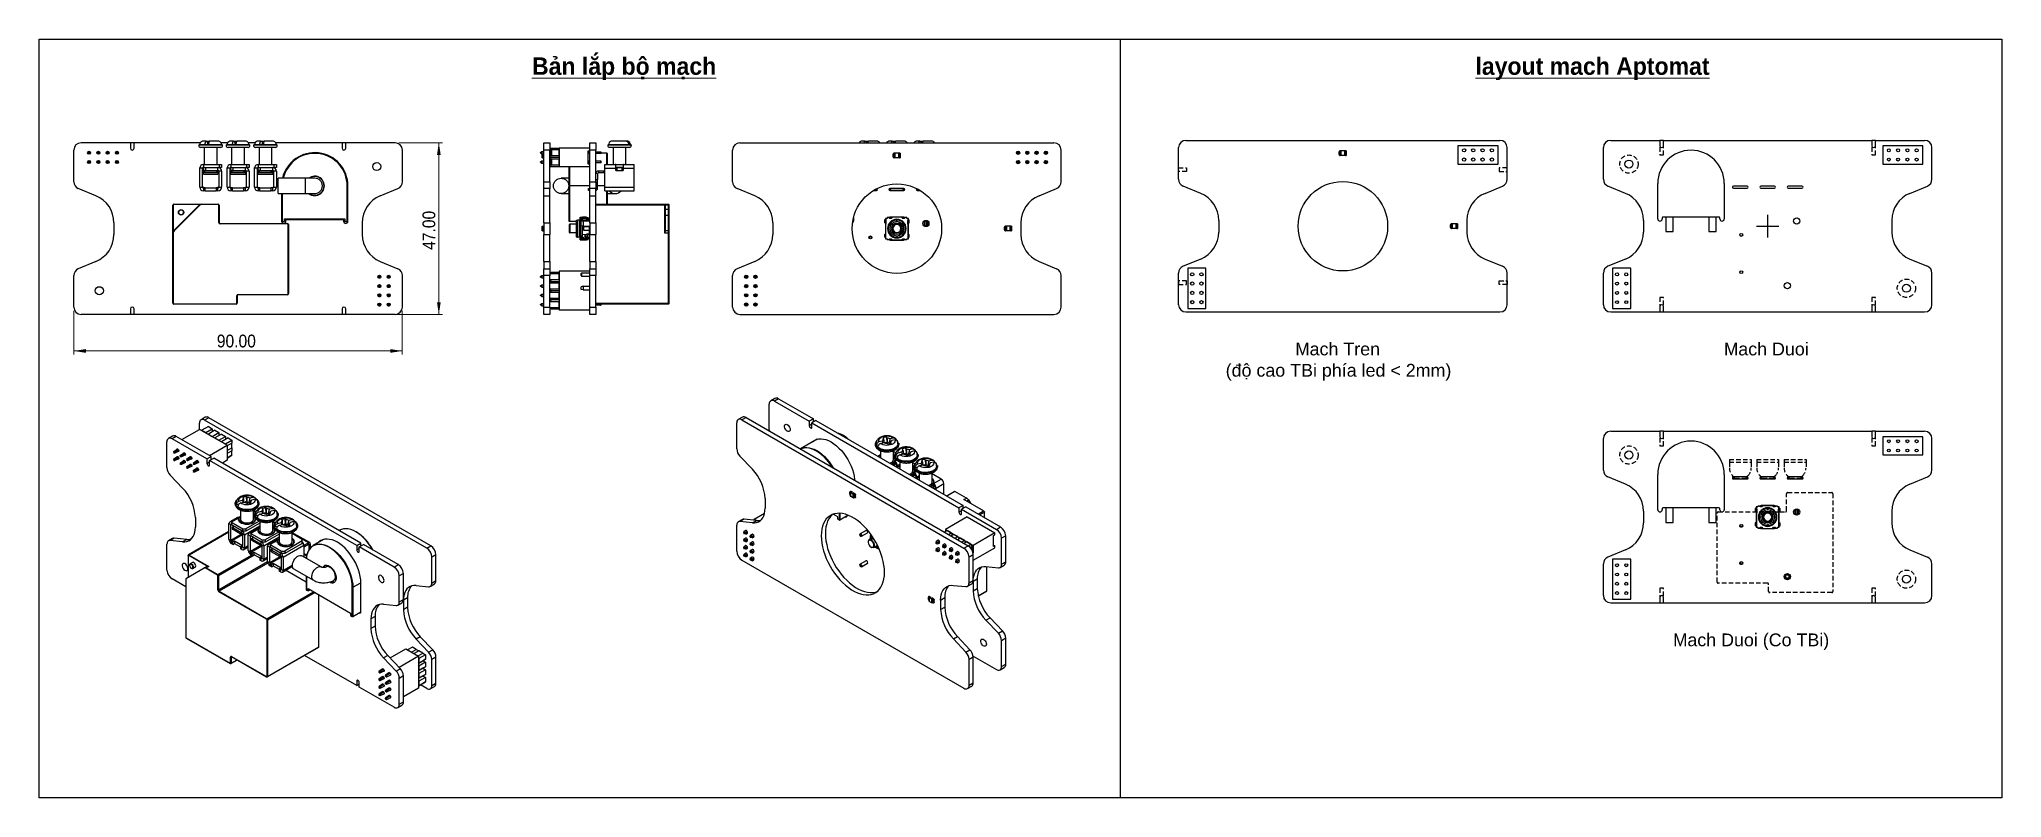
# Model space of a CAD drawing. Header units: millimetres. Extents: x 19 to 556, y 68 to 276.
import ezdxf

# ---------------------------------------------------------------- set-up
doc = ezdxf.new("R2010")
doc.units = ezdxf.units.MM
doc.header["$LTSCALE"] = 5
for name, pattern in [('HIDDEN', [0.375, 0.25, -0.125]), ('SLD-Solid', [0]), ('SLD-Thin-Thick-Chain', [10.16, 6.35, -1.27, 1.27, -1.27])]:
    doc.linetypes.add(name, pattern=pattern)
doc.styles.add('SLDTEXTSTYLE0', font='ARIALBD.TTF', dxfattribs={"width": 0.948, "bigfont": 'bigfont'})
doc.styles.add('SLDTEXTSTYLE1', font='GOTHIC.TTF', dxfattribs={"width": 0.913})
doc.styles.get("Standard").update_dxf_attribs({"font": 'GOTHIC.TTF'})
doc.dimstyles.new('SLDDIMSTYLE0', dxfattribs={"dimtxt": 3.5, "dimasz": 3.302, "dimexe": 0, "dimexo": 0.0625, "dimgap": 0.875, "dimtad": 1, "dimrnd": 1e-09, "dimzin": 4, "dimdsep": 46, "dimtxsty": 'SLDTEXTSTYLE1', "dimsah": 1, "dimcen": 0.09, "dimadec": 0, "dimazin": 1, "dimtfac": 1, "dimtofl": 0, "dimtmove": 0, "dimatfit": 3, "dimfxl": 1, "dimfrac": 2, "dimtolj": 1, "dimtzin": 12, "dimarcsym": 0})

msp = doc.modelspace()

# ---------------------------------------------------------------- texts
at = {"color": 2, "linetype": 'Continuous', "lineweight": 0, "insert": (153.741, 270.586), "char_height": 4.7625, "attachment_point": 1, "style": 'SLDTEXTSTYLE0'}
msp.add_mtext('\\LBản lắp bộ mạch', dxfattribs=at)
at = {"color": 2, "linetype": 'Continuous', "lineweight": 0, "insert": (412.171, 270.586), "char_height": 4.7625, "width": 67.35743, "attachment_point": 1, "style": 'SLDTEXTSTYLE0'}
msp.add_mtext('{\\Llayout mach Aptomat}', dxfattribs=at)
at = {"char_height": 3.5, "attachment_point": 1}
for s, width, insert in [('\\pi23.339;M{\\fArial|b0|i0|c0|p34;ach Tren\\P\\pi4.2476;(độ cao TBi phía led < 2mm)}', 69.84795, (339.505, 192.502)), ('M{\\fArial|b0|i0|c0|p34;ach Duoi}', 61.01368, (480.265, 192.494)), ('M{\\fArial|b0|i0|c0|p34;ach Duoi (Co TBi)}', 61.01368, (466.324, 112.839))]:
    msp.add_mtext_dynamic_manual_height_columns(s, width=width, gutter_width=17.5, heights=[0], dxfattribs=dict(at, insert=insert))

# ---------------------------------------------------------------- blocks, each defined once
blk = doc.blocks.new('_D')
at = {"color": 7, "linetype": 'SLD-Solid', "lineweight": 18, "transparency": 16777216}
for p, q in [((28.22, 201.21), (28.22, 189.21)), ((118.22, 201.21), (118.22, 189.21)), ((28.22, 190.21), (118.22, 190.21))]:
    blk.add_line(p, q, dxfattribs=at)
for points in [[(28.22, 190.21), (31.53, 189.7), (31.53, 190.72)], [(118.22, 190.21), (114.92, 190.72), (114.92, 189.7)]]:
    blk.add_solid(points, dxfattribs=at)
at = {"color": 7, "linetype": 'SLD-Solid', "lineweight": 18, "transparency": 16777216, "insert": (67.41, 194.68), "char_height": 3.5, "attachment_point": 1, "style": 'SLDTEXTSTYLE1'}
blk.add_mtext('90.00', dxfattribs=at)
blk = doc.blocks.new('_D_1')
at = {"color": 7, "linetype": 'SLD-Solid', "lineweight": 18, "transparency": 16777216}
for p, q in [((117.22, 247.21), (129.22, 247.21)), ((128.22, 200.21), (128.22, 247.21)), ((102.72, 200.21), (129.22, 200.21))]:
    blk.add_line(p, q, dxfattribs=at)
for points in [[(128.22, 247.21), (127.72, 243.91), (128.73, 243.91)], [(128.22, 200.21), (128.73, 203.51), (127.72, 203.51)]]:
    blk.add_solid(points, dxfattribs=at)
at = {"color": 7, "linetype": 'SLD-Solid', "lineweight": 18, "transparency": 16777216, "insert": (123.75, 217.89), "char_height": 3.5, "attachment_point": 1, "rotation": 90, "style": 'SLDTEXTSTYLE1'}
blk.add_mtext('47.00', dxfattribs=at)

# ---------------------------------------------------------------- dimensions: what is measured, and where the dimension line sits
at = {"color": 7, "linetype": 'SLD-Solid', "lineweight": 18}
dim = msp.add_linear_dim(base=(128.224, 247.212), p1=(101.724, 200.212), p2=(116.224, 247.212), angle=90, dimstyle='SLDDIMSTYLE0', dxfattribs=at)
dim.commit()
dim.dimension.update_dxf_attribs({"geometry": '_D_1', "text_midpoint": (128.224, 223.712), "dimtype": 160})
dim = msp.add_linear_dim(base=(118.224, 190.212), p1=(28.224, 202.212), p2=(118.224, 202.212), dimstyle='SLDDIMSTYLE0', dxfattribs=at)
dim.commit()
dim.dimension.update_dxf_attribs({"geometry": '_D', "text_midpoint": (73.224, 190.212), "dimtype": 160})

# ---------------------------------------------------------------- linework, layer by layer
at = {"color": 3}
msp.add_line((314.886, 275.561), (314.886, 67.863), dxfattribs=at)
at = {"color": 7, "linetype": 'SLD-Solid', "lineweight": 25}
for p, q in [((64.477, 247.662), (63.474, 247.662)), ((64.477, 247.662), (64.849, 247.662)), ((64.849, 247.662), (65.408, 247.662)), ((67.974, 247.662), (65.412, 247.662)), ((71.977, 247.662), (70.974, 247.662)), ((71.977, 247.662), (72.349, 247.662)), ((72.349, 247.662), (72.912, 247.662)), ((75.474, 247.662), (72.912, 247.662)), ((79.477, 247.662), (78.474, 247.662)), ((79.477, 247.662), (79.849, 247.662)), ((79.849, 247.662), (80.408, 247.662)), ((82.974, 247.662), (80.412, 247.662)), ((179.59, 247.662), (175.467, 247.662)), ((179.945, 247.662), (179.59, 247.662)), ((179.967, 247.662), (179.945, 247.662)), ((244.939, 247.662), (243.936, 247.662)), ((244.939, 247.662), (245.311, 247.662)), ((245.311, 247.662), (245.874, 247.662)), ((248.436, 247.662), (245.874, 247.662)), ((252.439, 247.662), (251.436, 247.662)), ((252.439, 247.662), (252.811, 247.662)), ((252.811, 247.662), (253.374, 247.662)), ((255.936, 247.662), (253.374, 247.662)), ((259.939, 247.662), (258.936, 247.662)), ((259.939, 247.662), (260.311, 247.662)), ((260.311, 247.662), (260.869, 247.662)), ((263.436, 247.662), (260.874, 247.662)), ((332.852, 247.877), (418.852, 247.877)), ((449.217, 247.877), (462.717, 247.877)), ((462.717, 247.877), (462.717, 246.377)), ((463.717, 246.377), (463.717, 247.877)), ((463.717, 247.877), (520.717, 247.877)), ((520.717, 247.877), (520.717, 246.377)), ((521.717, 246.377), (521.717, 247.877)), ((521.717, 247.877), (535.217, 247.877)), ((28.224, 236.549), (28.224, 245.212)), ((43.724, 247.212), (30.224, 247.212)), ((32.094, 244.682), (32.068, 244.682)), ((32.094, 244.282), (32.068, 244.282)), ((32.094, 242.142), (32.068, 242.142)), ((32.094, 244.682), (32.094, 244.282)), ((32.23, 244.682), (32.094, 244.682)), ((32.23, 244.282), (32.094, 244.282)), ((32.094, 242.142), (32.094, 241.742)), ((32.23, 242.142), (32.094, 242.142)), ((32.096, 244.682), (32.096, 244.726)), ((32.096, 244.239), (32.096, 244.282)), ((32.096, 242.142), (32.096, 242.186)), ((32.131, 244.765), (32.214, 244.682)), ((32.214, 244.282), (32.131, 244.2)), ((32.131, 242.225), (32.214, 242.142)), ((32.171, 244.8), (32.657, 244.8)), ((32.657, 244.165), (32.171, 244.165)), ((32.171, 242.26), (32.657, 242.26)), ((32.23, 244.682), (32.23, 244.282)), ((32.598, 244.682), (32.23, 244.682)), ((32.598, 244.282), (32.23, 244.282)), ((32.23, 242.142), (32.23, 241.742)), ((32.598, 242.142), (32.23, 242.142)), ((32.598, 244.682), (32.598, 244.282)), ((32.734, 244.682), (32.598, 244.682)), ((32.734, 244.282), (32.598, 244.282)), ((32.598, 242.142), (32.598, 241.742)), ((32.734, 242.142), (32.598, 242.142)), ((32.697, 244.765), (32.614, 244.682)), ((32.614, 244.282), (32.697, 244.2)), ((32.697, 242.225), (32.614, 242.142)), ((32.731, 244.726), (32.731, 244.682)), ((32.731, 244.282), (32.731, 244.239)), ((32.731, 242.186), (32.731, 242.142)), ((32.734, 244.682), (32.734, 244.282)), ((32.76, 244.682), (32.734, 244.682)), ((32.76, 244.282), (32.734, 244.282)), ((32.734, 242.142), (32.734, 241.742)), ((32.76, 242.142), (32.734, 242.142)), ((34.634, 244.682), (34.608, 244.682)), ((34.634, 244.282), (34.608, 244.282)), ((34.634, 242.142), (34.608, 242.142)), ((34.634, 244.682), (34.634, 244.282)), ((34.77, 244.682), (34.634, 244.682)), ((34.77, 244.282), (34.634, 244.282)), ((34.634, 242.142), (34.634, 241.742)), ((34.77, 242.142), (34.634, 242.142)), ((34.636, 244.682), (34.636, 244.726)), ((34.636, 244.239), (34.636, 244.282)), ((34.636, 242.142), (34.636, 242.186)), ((34.671, 244.765), (34.754, 244.682)), ((34.754, 244.282), (34.671, 244.2)), ((34.671, 242.225), (34.754, 242.142)), ((34.711, 244.8), (35.197, 244.8)), ((35.197, 244.165), (34.711, 244.165)), ((34.711, 242.26), (35.197, 242.26)), ((34.77, 244.682), (34.77, 244.282)), ((35.138, 244.682), (34.77, 244.682)), ((35.138, 244.282), (34.77, 244.282)), ((34.77, 242.142), (34.77, 241.742)), ((35.138, 242.142), (34.77, 242.142)), ((35.138, 244.682), (35.138, 244.282)), ((35.274, 244.682), (35.138, 244.682)), ((35.274, 244.282), (35.138, 244.282)), ((35.138, 242.142), (35.138, 241.742)), ((35.274, 242.142), (35.138, 242.142)), ((35.237, 244.765), (35.154, 244.682)), ((35.154, 244.282), (35.237, 244.2)), ((35.237, 242.225), (35.154, 242.142)), ((35.271, 244.726), (35.271, 244.682)), ((35.271, 244.282), (35.271, 244.239)), ((35.271, 242.186), (35.271, 242.142)), ((35.274, 244.682), (35.274, 244.282)), ((35.3, 244.682), (35.274, 244.682)), ((35.3, 244.282), (35.274, 244.282)), ((35.274, 242.142), (35.274, 241.742)), ((35.3, 242.142), (35.274, 242.142)), ((37.174, 244.682), (37.148, 244.682)), ((37.174, 244.282), (37.148, 244.282)), ((37.174, 242.142), (37.148, 242.142)), ((37.174, 244.682), (37.174, 244.282)), ((37.31, 244.682), (37.174, 244.682)), ((37.31, 244.282), (37.174, 244.282)), ((37.174, 242.142), (37.174, 241.742)), ((37.31, 242.142), (37.174, 242.142)), ((37.176, 244.682), (37.176, 244.726)), ((37.176, 244.239), (37.176, 244.282)), ((37.176, 242.142), (37.176, 242.186)), ((37.211, 244.765), (37.294, 244.682)), ((37.294, 244.282), (37.211, 244.2)), ((37.211, 242.225), (37.294, 242.142)), ((37.251, 244.8), (37.737, 244.8)), ((37.737, 244.165), (37.251, 244.165)), ((37.251, 242.26), (37.737, 242.26)), ((37.31, 244.682), (37.31, 244.282)), ((37.678, 244.682), (37.31, 244.682)), ((37.678, 244.282), (37.31, 244.282)), ((37.31, 242.142), (37.31, 241.742)), ((37.678, 242.142), (37.31, 242.142)), ((37.678, 244.682), (37.678, 244.282)), ((37.814, 244.682), (37.678, 244.682)), ((37.814, 244.282), (37.678, 244.282)), ((37.678, 242.142), (37.678, 241.742)), ((37.814, 242.142), (37.678, 242.142)), ((37.777, 244.765), (37.694, 244.682)), ((37.694, 244.282), (37.777, 244.2)), ((37.777, 242.225), (37.694, 242.142)), ((37.811, 244.726), (37.811, 244.682)), ((37.811, 244.282), (37.811, 244.239)), ((37.811, 242.186), (37.811, 242.142)), ((37.814, 244.682), (37.814, 244.282)), ((37.84, 244.682), (37.814, 244.682)), ((37.84, 244.282), (37.814, 244.282)), ((37.814, 242.142), (37.814, 241.742)), ((37.84, 242.142), (37.814, 242.142)), ((39.714, 244.682), (39.688, 244.682)), ((39.714, 244.282), (39.688, 244.282)), ((39.714, 242.142), (39.688, 242.142)), ((39.714, 244.682), (39.714, 244.282)), ((39.85, 244.682), (39.714, 244.682)), ((39.85, 244.282), (39.714, 244.282)), ((39.714, 242.142), (39.714, 241.742)), ((39.85, 242.142), (39.714, 242.142)), ((39.716, 244.682), (39.716, 244.726)), ((39.716, 244.239), (39.716, 244.282)), ((39.716, 242.142), (39.716, 242.186)), ((39.751, 244.765), (39.834, 244.682)), ((39.834, 244.282), (39.751, 244.2)), ((39.751, 242.225), (39.834, 242.142)), ((39.791, 244.8), (40.277, 244.8)), ((40.277, 244.165), (39.791, 244.165)), ((39.791, 242.26), (40.277, 242.26)), ((39.85, 244.682), (39.85, 244.282)), ((40.218, 244.682), (39.85, 244.682)), ((40.218, 244.282), (39.85, 244.282)), ((39.85, 242.142), (39.85, 241.742)), ((40.218, 242.142), (39.85, 242.142)), ((40.218, 244.682), (40.218, 244.282)), ((40.354, 244.682), (40.218, 244.682)), ((40.354, 244.282), (40.218, 244.282)), ((40.218, 242.142), (40.218, 241.742)), ((40.354, 242.142), (40.218, 242.142)), ((40.317, 244.765), (40.234, 244.682)), ((40.234, 244.282), (40.317, 244.2)), ((40.317, 242.225), (40.234, 242.142)), ((40.351, 244.726), (40.351, 244.682)), ((40.351, 244.282), (40.351, 244.239)), ((40.351, 242.186), (40.351, 242.142)), ((40.354, 244.682), (40.354, 244.282)), ((40.38, 244.682), (40.354, 244.682)), ((40.38, 244.282), (40.354, 244.282)), ((40.354, 242.142), (40.354, 241.742)), ((40.38, 242.142), (40.354, 242.142)), ((44.724, 247.212), (43.724, 247.212)), ((43.724, 247.212), (43.724, 245.712)), ((62.9, 247.212), (44.724, 247.212)), ((44.724, 245.712), (44.724, 247.212)), ((68.871, 246.612), (62.577, 246.612)), ((68.474, 245.962), (62.974, 245.962)), ((63.974, 245.962), (63.974, 241.262)), ((67.474, 241.262), (67.474, 245.962)), ((70.4, 247.212), (68.548, 247.212)), ((76.371, 246.612), (70.077, 246.612)), ((75.974, 245.962), (70.474, 245.962)), ((71.474, 245.962), (71.474, 241.262)), ((74.974, 241.262), (74.974, 245.962)), ((77.9, 247.212), (76.048, 247.212)), ((83.871, 246.612), (77.577, 246.612)), ((83.474, 245.962), (77.974, 245.962)), ((78.974, 245.962), (78.974, 241.262)), ((82.474, 241.262), (82.474, 245.962)), ((101.724, 247.212), (83.548, 247.212)), ((102.724, 247.212), (101.724, 247.212)), ((101.724, 247.212), (101.724, 245.712)), ((116.224, 247.212), (102.724, 247.212)), ((102.724, 245.712), (102.724, 247.212)), ((118.224, 236.549), (118.224, 245.212)), ((156.077, 244.546), (156.458, 244.8)), ((156.077, 244.419), (156.077, 244.546)), ((156.077, 244.419), (156.458, 244.165)), ((156.077, 242.006), (156.458, 242.26)), ((156.077, 241.879), (156.077, 242.006)), ((156.458, 244.8), (156.458, 244.165)), ((156.458, 244.8), (157.017, 244.8)), ((156.458, 244.165), (157.017, 244.165)), ((156.458, 242.26), (156.458, 241.625)), ((156.458, 242.26), (157.017, 242.26)), ((156.567, 243.087), (156.567, 244.165)), ((156.65, 243.087), (156.567, 243.087)), ((156.65, 243.087), (156.866, 243.087)), ((156.866, 244.062), (156.866, 244.165)), ((156.867, 244.062), (156.866, 244.062)), ((156.866, 244.062), (156.866, 243.943)), ((156.867, 243.943), (156.866, 243.943)), ((156.867, 243.479), (156.866, 243.479)), ((156.866, 243.362), (156.866, 243.479)), ((156.866, 243.212), (156.866, 243.362)), ((156.867, 243.362), (156.866, 243.362)), ((157.017, 243.212), (156.866, 243.212)), ((156.866, 243.087), (156.866, 243.212)), ((157.017, 243.087), (156.866, 243.087)), ((156.867, 243.362), (156.867, 244.062)), ((157.017, 247.212), (158.617, 247.212)), ((157.017, 245.212), (157.017, 247.212)), ((158.617, 245.212), (157.017, 245.212)), ((157.017, 236.549), (157.017, 245.212)), ((157.017, 243.962), (157.017, 243.962)), ((157.017, 243.463), (157.017, 243.962)), ((157.017, 243.887), (157.017, 243.887)), ((157.017, 243.537), (157.017, 243.537)), ((157.017, 243.463), (157.017, 243.463)), ((158.617, 247.212), (158.617, 245.212)), ((159.125, 245.244), (158.617, 245.752)), ((158.617, 245.752), (161.157, 245.752)), ((158.617, 245.244), (158.871, 245.244)), ((158.617, 236.549), (158.617, 245.212)), ((158.617, 244.8), (158.871, 244.8)), ((158.617, 244.165), (158.871, 244.165)), ((158.617, 243.212), (159.125, 243.72)), ((158.871, 243.72), (158.617, 243.72)), ((159.125, 242.704), (158.617, 243.212)), ((161.157, 243.212), (158.617, 243.212)), ((158.617, 242.704), (158.871, 242.704)), ((158.617, 242.26), (158.871, 242.26)), ((158.871, 243.72), (158.871, 245.244)), ((158.871, 241.18), (158.871, 242.704)), ((161.157, 245.244), (159.125, 245.244)), ((159.125, 245.244), (159.125, 243.72)), ((159.125, 243.72), (161.157, 243.72)), ((159.125, 242.704), (159.125, 241.18)), ((161.157, 242.704), (159.125, 242.704)), ((161.157, 245.752), (161.157, 245.244)), ((161.157, 243.72), (161.157, 245.244)), ((161.157, 244.8), (161.217, 244.8)), ((161.157, 244.165), (161.217, 244.165)), ((161.157, 243.72), (161.157, 243.212)), ((161.157, 243.212), (161.157, 242.704)), ((161.157, 241.18), (161.157, 242.704)), ((161.157, 242.26), (161.217, 242.26)), ((161.217, 245.712), (161.217, 240.712)), ((169.617, 245.712), (161.217, 245.712)), ((169.117, 245.037), (169.617, 245.037)), ((169.117, 241.387), (169.117, 245.037)), ((169.317, 244.682), (169.117, 244.682)), ((169.317, 244.282), (169.117, 244.282)), ((169.317, 242.142), (169.117, 242.142)), ((169.317, 244.682), (169.317, 244.282)), ((169.617, 244.682), (169.317, 244.682)), ((169.617, 244.282), (169.317, 244.282)), ((169.317, 242.142), (169.317, 241.742)), ((169.617, 242.142), (169.317, 242.142)), ((169.617, 247.212), (171.217, 247.212)), ((169.617, 245.212), (169.617, 247.212)), ((171.217, 245.212), (169.617, 245.212)), ((169.617, 236.549), (169.617, 245.212)), ((171.217, 247.212), (171.217, 245.212)), ((171.217, 236.549), (171.217, 245.212)), ((172.546, 244.682), (171.217, 244.682)), ((172.546, 244.282), (171.217, 244.282)), ((172.546, 242.142), (171.217, 242.142)), ((172.546, 244.682), (172.546, 244.282)), ((172.717, 244.682), (172.546, 244.682)), ((172.717, 244.282), (172.546, 244.282)), ((172.546, 242.142), (172.546, 241.742)), ((172.717, 242.142), (172.546, 242.142)), ((172.717, 244.282), (172.717, 244.682)), ((174.217, 244.412), (172.717, 244.412)), ((172.717, 241.742), (172.717, 242.142)), ((174.317, 244.312), (174.317, 241.262)), ((180.864, 246.612), (174.57, 246.612)), ((180.467, 245.962), (174.967, 245.962)), ((175.967, 245.962), (175.967, 241.262)), ((179.467, 241.262), (179.467, 245.962)), ((208.686, 236.549), (208.686, 245.212)), ((210.686, 247.212), (296.686, 247.212)), ((252.686, 244.212), (252.686, 244.062)), ((252.686, 243.362), (252.686, 244.062)), ((252.686, 243.362), (252.686, 243.212)), ((252.933, 243.804), (252.788, 243.804)), ((252.788, 243.804), (252.788, 243.62)), ((252.788, 243.62), (252.933, 243.62)), ((252.808, 244.091), (253.036, 243.946)), ((253.036, 243.479), (252.808, 243.334)), ((252.961, 244.337), (252.811, 244.337)), ((252.811, 243.087), (252.961, 243.087)), ((253.036, 244.096), (252.908, 244.176)), ((252.908, 243.249), (253.036, 243.329)), ((252.933, 243.62), (252.933, 243.804)), ((253.036, 244.337), (252.961, 244.337)), ((253.036, 243.087), (252.961, 243.087)), ((253.036, 244.096), (253.036, 244.337)), ((253.036, 244.337), (253.072, 244.337)), ((253.036, 244.096), (253.036, 243.946)), ((253.036, 243.479), (253.036, 243.946)), ((253.036, 243.479), (253.036, 243.329)), ((253.036, 243.087), (253.036, 243.329)), ((253.036, 243.087), (253.072, 243.087)), ((253.072, 243.087), (253.072, 244.337)), ((253.072, 244.337), (253.17, 244.337)), ((253.17, 243.087), (253.072, 243.087)), ((253.17, 244.337), (253.17, 243.087)), ((254.201, 244.337), (253.17, 244.337)), ((254.201, 243.087), (253.17, 243.087)), ((254.201, 243.087), (254.201, 244.337)), ((254.201, 244.337), (254.3, 244.337)), ((254.3, 243.087), (254.201, 243.087)), ((254.3, 244.337), (254.3, 243.087)), ((254.3, 244.337), (254.336, 244.337)), ((254.3, 243.087), (254.336, 243.087)), ((254.336, 244.093), (254.336, 244.337)), ((254.411, 244.337), (254.336, 244.337)), ((254.463, 244.176), (254.336, 244.093)), ((254.336, 243.943), (254.336, 244.093)), ((254.563, 244.091), (254.336, 243.943)), ((254.336, 243.479), (254.336, 243.943)), ((254.336, 243.329), (254.336, 243.479)), ((254.563, 243.334), (254.336, 243.479)), ((254.336, 243.087), (254.336, 243.329)), ((254.336, 243.329), (254.463, 243.249)), ((254.411, 243.087), (254.336, 243.087)), ((254.561, 244.337), (254.411, 244.337)), ((254.411, 243.087), (254.561, 243.087)), ((254.686, 244.062), (254.686, 244.212)), ((254.686, 243.362), (254.686, 244.062)), ((254.686, 243.212), (254.686, 243.362)), ((286.558, 244.165), (286.558, 244.8)), ((286.558, 244.8), (286.812, 244.546)), ((286.558, 244.8), (287.193, 244.8)), ((286.558, 244.165), (286.812, 244.419)), ((287.193, 244.165), (286.558, 244.165)), ((286.558, 241.625), (286.558, 242.26)), ((286.558, 242.26), (286.812, 242.006)), ((286.558, 242.26), (287.193, 242.26)), ((286.812, 244.546), (286.812, 244.419)), ((286.939, 244.546), (286.812, 244.546)), ((286.812, 244.419), (286.939, 244.419)), ((286.812, 242.006), (286.812, 241.879)), ((286.939, 242.006), (286.812, 242.006)), ((286.939, 244.546), (287.193, 244.8)), ((286.939, 244.419), (286.939, 244.546)), ((286.939, 244.419), (287.193, 244.165)), ((286.939, 242.006), (287.193, 242.26)), ((286.939, 241.879), (286.939, 242.006)), ((287.193, 244.8), (287.193, 244.165)), ((287.193, 242.26), (287.193, 241.625)), ((289.098, 244.8), (289.733, 244.8)), ((289.098, 244.8), (289.352, 244.546)), ((289.098, 244.165), (289.098, 244.8)), ((289.098, 244.165), (289.352, 244.419)), ((289.733, 244.165), (289.098, 244.165)), ((289.098, 241.625), (289.098, 242.26)), ((289.098, 242.26), (289.352, 242.006)), ((289.098, 242.26), (289.733, 242.26)), ((289.352, 244.546), (289.352, 244.419)), ((289.479, 244.546), (289.352, 244.546)), ((289.352, 244.419), (289.479, 244.419)), ((289.352, 242.006), (289.352, 241.879)), ((289.479, 242.006), (289.352, 242.006)), ((289.479, 244.546), (289.733, 244.8)), ((289.479, 244.419), (289.479, 244.546)), ((289.479, 244.419), (289.733, 244.165)), ((289.479, 242.006), (289.733, 242.26)), ((289.479, 241.879), (289.479, 242.006)), ((289.733, 244.8), (289.733, 244.165)), ((289.733, 242.26), (289.733, 241.625)), ((291.638, 244.8), (292.273, 244.8)), ((291.638, 244.8), (291.892, 244.546)), ((291.638, 244.165), (291.638, 244.8)), ((291.638, 244.165), (291.892, 244.419)), ((292.273, 244.165), (291.638, 244.165)), ((291.638, 242.26), (292.273, 242.26)), ((291.638, 242.26), (291.892, 242.006)), ((291.638, 241.625), (291.638, 242.26)), ((292.019, 244.546), (291.892, 244.546)), ((291.892, 244.546), (291.892, 244.419)), ((291.892, 244.419), (292.019, 244.419)), ((291.892, 242.006), (291.892, 241.879)), ((292.019, 242.006), (291.892, 242.006)), ((292.019, 244.546), (292.273, 244.8)), ((292.019, 244.419), (292.019, 244.546)), ((292.019, 244.419), (292.273, 244.165)), ((292.019, 242.006), (292.273, 242.26)), ((292.019, 241.879), (292.019, 242.006)), ((292.273, 244.8), (292.273, 244.165)), ((292.273, 242.26), (292.273, 241.625)), ((294.178, 244.165), (294.178, 244.8)), ((294.178, 244.8), (294.432, 244.546)), ((294.178, 244.8), (294.813, 244.8)), ((294.178, 244.165), (294.432, 244.419)), ((294.813, 244.165), (294.178, 244.165)), ((294.178, 242.26), (294.813, 242.26)), ((294.178, 242.26), (294.432, 242.006)), ((294.178, 241.625), (294.178, 242.26)), ((294.432, 244.546), (294.432, 244.419)), ((294.559, 244.546), (294.432, 244.546)), ((294.432, 244.419), (294.559, 244.419)), ((294.559, 242.006), (294.432, 242.006)), ((294.432, 242.006), (294.432, 241.879)), ((294.559, 244.546), (294.813, 244.8)), ((294.559, 244.419), (294.559, 244.546)), ((294.559, 244.419), (294.813, 244.165)), ((294.559, 242.006), (294.813, 242.26)), ((294.559, 241.879), (294.559, 242.006)), ((294.813, 244.8), (294.813, 244.165)), ((294.813, 242.26), (294.813, 241.625)), ((298.686, 236.549), (298.686, 245.212)), ((330.852, 237.213), (330.852, 245.877)), ((374.852, 244.877), (374.852, 244.727)), ((374.852, 244.027), (374.852, 244.727)), ((374.852, 244.027), (374.852, 243.877)), ((375.099, 244.469), (374.955, 244.469)), ((374.955, 244.469), (374.955, 244.285)), ((374.955, 244.285), (375.099, 244.285)), ((374.975, 244.755), (375.202, 244.61)), ((375.202, 244.143), (374.975, 243.998)), ((375.127, 245.002), (374.977, 245.002)), ((374.977, 243.752), (375.127, 243.752)), ((375.202, 244.76), (375.075, 244.84)), ((375.075, 243.913), (375.202, 243.993)), ((375.099, 244.285), (375.099, 244.469)), ((375.202, 245.002), (375.127, 245.002)), ((375.202, 243.752), (375.127, 243.752)), ((375.202, 244.76), (375.202, 245.002)), ((375.202, 245.002), (375.238, 245.002)), ((375.202, 244.76), (375.202, 244.61)), ((375.202, 244.143), (375.202, 244.61)), ((375.202, 244.143), (375.202, 243.993)), ((375.202, 243.752), (375.202, 243.993)), ((375.202, 243.752), (375.238, 243.752)), ((375.238, 243.752), (375.238, 245.002)), ((375.238, 245.002), (375.337, 245.002)), ((375.337, 243.752), (375.238, 243.752)), ((375.337, 245.002), (375.337, 243.752)), ((376.368, 245.002), (375.337, 245.002)), ((376.368, 243.752), (375.337, 243.752)), ((376.368, 243.752), (376.368, 245.002)), ((376.368, 245.002), (376.466, 245.002)), ((376.466, 243.752), (376.368, 243.752)), ((376.466, 245.002), (376.466, 243.752)), ((376.466, 245.002), (376.502, 245.002)), ((376.466, 243.752), (376.502, 243.752)), ((376.502, 244.757), (376.502, 245.002)), ((376.577, 245.002), (376.502, 245.002)), ((376.629, 244.84), (376.502, 244.757)), ((376.502, 244.607), (376.502, 244.757)), ((376.73, 244.755), (376.502, 244.607)), ((376.502, 244.143), (376.502, 244.607)), ((376.502, 243.993), (376.502, 244.143)), ((376.73, 243.998), (376.502, 244.143)), ((376.502, 243.752), (376.502, 243.993)), ((376.502, 243.993), (376.629, 243.913)), ((376.577, 243.752), (376.502, 243.752)), ((376.727, 245.002), (376.577, 245.002)), ((376.577, 243.752), (376.727, 243.752)), ((376.852, 244.727), (376.852, 244.877)), ((376.852, 244.027), (376.852, 244.727)), ((376.852, 243.877), (376.852, 244.027)), ((420.852, 237.213), (420.852, 245.877)), ((447.217, 237.213), (447.217, 245.877)), ((537.217, 237.213), (537.217, 245.877)), ((32.094, 241.742), (32.068, 241.742)), ((32.23, 241.742), (32.094, 241.742)), ((32.096, 241.699), (32.096, 241.742)), ((32.214, 241.742), (32.131, 241.66)), ((32.657, 241.625), (32.171, 241.625)), ((32.598, 241.742), (32.23, 241.742)), ((32.734, 241.742), (32.598, 241.742)), ((32.614, 241.742), (32.697, 241.66)), ((32.731, 241.742), (32.731, 241.699)), ((32.76, 241.742), (32.734, 241.742)), ((34.634, 241.742), (34.608, 241.742)), ((34.77, 241.742), (34.634, 241.742)), ((34.636, 241.699), (34.636, 241.742)), ((34.754, 241.742), (34.671, 241.66)), ((35.197, 241.625), (34.711, 241.625)), ((35.138, 241.742), (34.77, 241.742)), ((35.274, 241.742), (35.138, 241.742)), ((35.154, 241.742), (35.237, 241.66)), ((35.271, 241.742), (35.271, 241.699)), ((35.3, 241.742), (35.274, 241.742)), ((37.174, 241.742), (37.148, 241.742)), ((37.31, 241.742), (37.174, 241.742)), ((37.176, 241.699), (37.176, 241.742)), ((37.294, 241.742), (37.211, 241.66)), ((37.737, 241.625), (37.251, 241.625)), ((37.678, 241.742), (37.31, 241.742)), ((37.814, 241.742), (37.678, 241.742)), ((37.694, 241.742), (37.777, 241.66)), ((37.811, 241.742), (37.811, 241.699)), ((37.84, 241.742), (37.814, 241.742)), ((39.714, 241.742), (39.688, 241.742)), ((39.85, 241.742), (39.714, 241.742)), ((39.716, 241.699), (39.716, 241.742)), ((39.834, 241.742), (39.751, 241.66)), ((40.277, 241.625), (39.791, 241.625)), ((40.218, 241.742), (39.85, 241.742)), ((40.354, 241.742), (40.218, 241.742)), ((40.234, 241.742), (40.317, 241.66)), ((40.351, 241.742), (40.351, 241.699)), ((40.38, 241.742), (40.354, 241.742)), ((62.724, 240.262), (62.724, 240.452)), ((62.724, 240.452), (62.742, 240.452)), ((63.524, 240.262), (62.724, 240.262)), ((62.724, 235.062), (62.724, 240.262)), ((63.499, 241.252), (63.583, 241.252)), ((63.524, 235.062), (63.524, 240.262)), ((63.524, 239.652), (63.724, 239.652)), ((63.724, 239.462), (63.524, 239.462)), ((63.524, 238.962), (63.724, 238.962)), ((63.661, 240.452), (63.724, 240.452)), ((63.724, 241.262), (63.724, 240.462)), ((63.724, 241.262), (68.124, 241.262)), ((63.724, 240.462), (68.124, 240.462)), ((63.724, 239.652), (63.724, 240.452)), ((63.724, 240.452), (64.324, 240.452)), ((64.324, 239.652), (63.724, 239.652)), ((63.724, 238.962), (63.724, 239.462)), ((63.724, 239.462), (64.024, 239.462)), ((64.024, 238.962), (63.724, 238.962)), ((63.724, 238.94), (63.724, 238.962)), ((67.724, 238.94), (63.724, 238.94)), ((63.724, 238.662), (63.724, 238.94)), ((63.724, 238.662), (67.724, 238.662)), ((64.024, 239.462), (64.024, 238.962)), ((67.424, 239.462), (64.024, 239.462)), ((67.424, 238.962), (64.024, 238.962)), ((64.284, 239.652), (64.474, 239.462)), ((64.324, 240.452), (64.324, 239.652)), ((64.324, 240.452), (67.724, 240.452)), ((64.324, 239.652), (67.724, 239.652)), ((66.974, 239.462), (67.164, 239.652)), ((67.424, 238.962), (67.424, 239.462)), ((67.424, 239.462), (67.724, 239.462)), ((67.724, 238.962), (67.424, 238.962)), ((67.724, 239.652), (67.724, 240.452)), ((67.724, 240.452), (68.049, 240.452)), ((67.724, 239.462), (67.724, 238.962)), ((67.924, 239.462), (67.724, 239.462)), ((67.724, 238.962), (67.724, 238.94)), ((67.724, 238.962), (67.924, 238.962)), ((67.724, 238.94), (67.724, 238.662)), ((68.724, 239.452), (67.924, 239.452)), ((67.924, 239.452), (67.924, 235.062)), ((68.049, 240.452), (68.049, 240.462)), ((68.124, 240.462), (68.124, 241.262)), ((68.124, 241.262), (68.724, 241.262)), ((68.724, 240.462), (68.124, 240.462)), ((68.724, 241.262), (68.724, 240.462)), ((68.724, 239.462), (68.724, 239.452)), ((68.724, 239.452), (68.724, 235.062)), ((70.224, 240.262), (70.224, 240.452)), ((70.224, 240.452), (70.242, 240.452)), ((70.224, 235.062), (70.224, 240.262)), ((71.024, 240.262), (70.224, 240.262)), ((70.999, 241.252), (71.083, 241.252)), ((71.024, 235.062), (71.024, 240.262)), ((71.024, 239.652), (71.224, 239.652)), ((71.224, 239.462), (71.024, 239.462)), ((71.024, 238.962), (71.224, 238.962)), ((71.161, 240.452), (71.224, 240.452)), ((71.224, 241.262), (71.224, 240.462)), ((71.224, 241.262), (75.624, 241.262)), ((71.224, 240.462), (75.624, 240.462)), ((71.224, 239.652), (71.224, 240.452)), ((71.224, 240.452), (71.824, 240.452)), ((71.824, 239.652), (71.224, 239.652)), ((71.224, 238.962), (71.224, 239.462)), ((71.224, 239.462), (71.524, 239.462)), ((71.524, 238.962), (71.224, 238.962)), ((71.224, 238.94), (71.224, 238.962)), ((75.224, 238.94), (71.224, 238.94)), ((71.224, 238.662), (71.224, 238.94)), ((71.224, 238.662), (75.224, 238.662)), ((71.524, 239.462), (71.524, 238.962)), ((74.924, 239.462), (71.524, 239.462)), ((74.924, 238.962), (71.524, 238.962)), ((71.784, 239.652), (71.974, 239.462)), ((71.824, 240.452), (71.824, 239.652)), ((71.824, 240.452), (75.224, 240.452)), ((71.824, 239.652), (75.224, 239.652)), ((74.474, 239.462), (74.664, 239.652)), ((74.924, 238.962), (74.924, 239.462)), ((74.924, 239.462), (75.224, 239.462)), ((75.224, 238.962), (74.924, 238.962)), ((75.224, 239.652), (75.224, 240.452)), ((75.224, 240.452), (75.549, 240.452)), ((75.224, 239.462), (75.224, 238.962)), ((75.424, 239.462), (75.224, 239.462)), ((75.224, 238.962), (75.224, 238.94)), ((75.224, 238.962), (75.424, 238.962)), ((75.224, 238.94), (75.224, 238.662)), ((76.224, 239.452), (75.424, 239.452)), ((75.424, 239.452), (75.424, 235.062)), ((75.549, 240.452), (75.549, 240.462)), ((75.624, 240.462), (75.624, 241.262)), ((75.624, 241.262), (76.224, 241.262)), ((76.224, 240.462), (75.624, 240.462)), ((76.224, 241.262), (76.224, 240.462)), ((76.224, 239.462), (76.224, 239.452)), ((76.224, 239.452), (76.224, 235.062)), ((77.724, 240.262), (77.724, 240.452)), ((77.724, 240.452), (77.742, 240.452)), ((78.524, 240.262), (77.724, 240.262)), ((77.724, 235.062), (77.724, 240.262)), ((78.499, 241.252), (78.583, 241.252)), ((78.524, 235.062), (78.524, 240.262)), ((78.524, 239.652), (78.724, 239.652)), ((78.724, 239.462), (78.524, 239.462)), ((78.524, 238.962), (78.724, 238.962)), ((78.661, 240.452), (78.724, 240.452)), ((78.724, 241.262), (78.724, 240.462)), ((78.724, 241.262), (83.124, 241.262)), ((78.724, 240.462), (83.124, 240.462)), ((78.724, 239.652), (78.724, 240.452)), ((78.724, 240.452), (79.324, 240.452)), ((79.324, 239.652), (78.724, 239.652)), ((78.724, 238.962), (78.724, 239.462)), ((78.724, 239.462), (79.024, 239.462)), ((79.024, 238.962), (78.724, 238.962)), ((78.724, 238.94), (78.724, 238.962)), ((82.724, 238.94), (78.724, 238.94)), ((78.724, 238.662), (78.724, 238.94)), ((78.724, 238.662), (82.724, 238.662)), ((79.024, 239.462), (79.024, 238.962)), ((82.424, 239.462), (79.024, 239.462)), ((82.424, 238.962), (79.024, 238.962)), ((79.284, 239.652), (79.474, 239.462)), ((79.324, 240.452), (79.324, 239.652)), ((79.324, 240.452), (82.724, 240.452)), ((79.324, 239.652), (82.724, 239.652)), ((81.974, 239.462), (82.164, 239.652)), ((82.424, 238.962), (82.424, 239.462)), ((82.424, 239.462), (82.724, 239.462)), ((82.724, 238.962), (82.424, 238.962)), ((82.724, 239.652), (82.724, 240.452)), ((82.724, 240.452), (83.049, 240.452)), ((82.724, 239.462), (82.724, 238.962)), ((82.924, 239.462), (82.724, 239.462)), ((82.724, 238.962), (82.724, 238.94)), ((82.724, 238.962), (82.924, 238.962)), ((82.724, 238.94), (82.724, 238.662)), ((83.724, 239.452), (82.924, 239.452)), ((82.924, 239.452), (82.924, 235.062)), ((83.049, 240.452), (83.049, 240.462)), ((83.124, 240.462), (83.124, 241.262)), ((83.124, 241.262), (83.724, 241.262)), ((83.724, 240.462), (83.124, 240.462)), ((83.724, 241.262), (83.724, 240.462)), ((83.724, 239.462), (83.724, 239.452)), ((83.724, 239.452), (83.724, 235.062)), ((91.724, 237.512), (84.224, 237.512)), ((84.224, 233.312), (84.224, 237.512)), ((94.224, 237.512), (91.724, 237.512)), ((156.077, 241.879), (156.458, 241.625)), ((156.458, 241.625), (157.017, 241.625)), ((157.017, 236.549), (158.617, 236.549)), ((157.017, 234.701), (157.017, 236.549)), ((158.617, 241.625), (158.871, 241.625)), ((158.617, 240.672), (159.125, 241.18)), ((158.871, 241.18), (158.617, 241.18)), ((161.157, 240.672), (158.617, 240.672)), ((158.617, 236.549), (158.617, 234.701)), ((159.125, 241.18), (161.157, 241.18)), ((161.157, 241.625), (161.217, 241.625)), ((161.157, 241.18), (161.157, 240.672)), ((161.217, 240.712), (169.617, 240.712)), ((163.917, 237.512), (161.717, 237.512)), ((163.917, 235.412), (163.917, 240.712)), ((169.317, 241.742), (169.117, 241.742)), ((169.617, 241.387), (169.117, 241.387)), ((169.617, 241.742), (169.317, 241.742)), ((169.617, 236.549), (171.217, 236.549)), ((169.617, 234.701), (169.617, 236.549)), ((172.546, 241.742), (171.217, 241.742)), ((171.717, 238.762), (171.217, 238.762)), ((171.217, 237.198), (171.717, 237.198)), ((171.217, 236.549), (171.217, 234.701)), ((171.717, 238.762), (171.717, 237.198)), ((171.717, 234.962), (171.717, 237.198)), ((171.917, 239.462), (171.917, 238.962)), ((173.417, 239.462), (171.917, 239.462)), ((173.417, 238.962), (171.917, 238.962)), ((172.717, 241.742), (172.546, 241.742)), ((173.417, 238.962), (173.417, 239.462)), ((173.417, 239.462), (173.717, 239.462)), ((173.717, 238.962), (173.417, 238.962)), ((173.717, 241.262), (176.481, 241.262)), ((173.717, 240.262), (173.717, 241.262)), ((173.717, 240.262), (176.692, 240.262)), ((173.717, 235.062), (173.717, 240.262)), ((176.598, 241.252), (178.835, 241.252)), ((176.692, 240.262), (176.692, 241.176)), ((176.692, 240.452), (176.717, 240.452)), ((176.692, 239.642), (176.692, 240.262)), ((176.692, 239.652), (176.717, 239.652)), ((176.692, 239.642), (178.742, 239.642)), ((176.717, 240.552), (178.717, 240.552)), ((176.717, 239.652), (176.717, 240.452)), ((176.717, 240.452), (176.967, 240.452)), ((176.967, 239.652), (176.717, 239.652)), ((176.967, 240.452), (176.967, 239.652)), ((176.967, 240.452), (178.467, 240.452)), ((176.967, 239.652), (178.467, 239.652)), ((178.467, 239.652), (178.467, 240.452)), ((178.467, 240.452), (178.717, 240.452)), ((178.717, 239.652), (178.467, 239.652)), ((178.717, 240.452), (178.717, 239.652)), ((178.717, 240.452), (178.742, 240.452)), ((178.717, 239.652), (178.742, 239.652)), ((178.742, 241.176), (178.742, 240.262)), ((178.742, 239.642), (178.742, 240.262)), ((178.742, 240.262), (181.717, 240.262)), ((178.952, 241.262), (181.717, 241.262)), ((181.717, 240.262), (181.717, 241.262)), ((181.717, 235.062), (181.717, 240.262)), ((286.558, 241.625), (286.812, 241.879)), ((287.193, 241.625), (286.558, 241.625)), ((286.812, 241.879), (286.939, 241.879)), ((286.939, 241.879), (287.193, 241.625)), ((289.098, 241.625), (289.352, 241.879)), ((289.733, 241.625), (289.098, 241.625)), ((289.352, 241.879), (289.479, 241.879)), ((289.479, 241.879), (289.733, 241.625)), ((291.638, 241.625), (291.892, 241.879)), ((292.273, 241.625), (291.638, 241.625)), ((291.892, 241.879), (292.019, 241.879)), ((292.019, 241.879), (292.273, 241.625)), ((294.178, 241.625), (294.432, 241.879)), ((294.813, 241.625), (294.178, 241.625)), ((294.432, 241.879), (294.559, 241.879)), ((294.559, 241.879), (294.813, 241.625)), ((34.285, 232.702), (29.459, 234.701)), ((62.724, 235.062), (63.524, 235.062)), ((63.724, 234.962), (63.524, 235.159)), ((63.724, 234.862), (63.724, 234.962)), ((63.724, 234.862), (63.724, 234.062)), ((64.224, 234.862), (63.724, 234.862)), ((64.224, 234.062), (63.724, 234.062)), ((64.224, 234.062), (64.224, 234.862)), ((64.224, 234.862), (67.224, 234.862)), ((64.224, 234.062), (67.224, 234.062)), ((67.724, 234.862), (67.224, 234.862)), ((67.224, 234.862), (67.224, 234.062)), ((67.724, 234.062), (67.224, 234.062)), ((67.924, 235.159), (67.724, 234.962)), ((67.724, 234.862), (67.724, 234.962)), ((67.724, 234.062), (67.724, 234.862)), ((67.924, 235.062), (68.724, 235.062)), ((70.224, 235.062), (71.024, 235.062)), ((71.224, 234.962), (71.024, 235.159)), ((71.224, 234.862), (71.224, 234.962)), ((71.224, 234.862), (71.224, 234.062)), ((71.724, 234.862), (71.224, 234.862)), ((71.724, 234.062), (71.224, 234.062)), ((71.724, 234.062), (71.724, 234.862)), ((71.724, 234.862), (74.724, 234.862)), ((71.724, 234.062), (74.724, 234.062)), ((75.224, 234.862), (74.724, 234.862)), ((74.724, 234.862), (74.724, 234.062)), ((75.224, 234.062), (74.724, 234.062)), ((75.424, 235.159), (75.224, 234.962)), ((75.224, 234.862), (75.224, 234.962)), ((75.224, 234.062), (75.224, 234.862)), ((75.424, 235.062), (76.224, 235.062)), ((77.724, 235.062), (78.524, 235.062)), ((78.724, 234.962), (78.524, 235.159)), ((78.724, 234.862), (78.724, 234.962)), ((78.724, 234.862), (78.724, 234.062)), ((79.224, 234.862), (78.724, 234.862)), ((79.224, 234.062), (78.724, 234.062)), ((79.224, 234.062), (79.224, 234.862)), ((79.224, 234.862), (82.224, 234.862)), ((79.224, 234.062), (82.224, 234.062)), ((82.724, 234.862), (82.224, 234.862)), ((82.224, 234.862), (82.224, 234.062)), ((82.724, 234.062), (82.224, 234.062)), ((82.924, 235.159), (82.724, 234.962)), ((82.724, 234.862), (82.724, 234.962)), ((82.724, 234.062), (82.724, 234.862)), ((82.924, 235.062), (83.724, 235.062)), ((84.224, 233.312), (91.724, 233.312)), ((85.124, 233.312), (85.124, 225.712)), ((85.224, 225.612), (85.224, 233.312)), ((91.724, 233.312), (94.224, 233.312)), ((103.224, 235.412), (103.124, 235.412)), ((103.124, 225.612), (103.124, 235.412)), ((103.224, 235.412), (103.224, 225.612)), ((103.324, 225.712), (103.324, 235.412)), ((112.162, 232.702), (116.989, 234.701)), ((158.617, 234.701), (157.017, 234.701)), ((157.017, 232.702), (157.017, 234.701)), ((157.017, 232.702), (158.617, 232.702)), ((157.017, 225.311), (157.017, 232.702)), ((158.617, 232.702), (158.617, 234.701)), ((158.617, 225.311), (158.617, 232.702)), ((161.717, 233.312), (163.917, 233.312)), ((163.917, 235.412), (164.017, 235.412)), ((163.917, 225.612), (163.917, 235.412)), ((164.017, 235.412), (164.017, 225.612)), ((169.217, 234.162), (169.217, 234.662)), ((169.217, 234.662), (169.517, 234.662)), ((169.517, 234.162), (169.217, 234.162)), ((169.517, 234.662), (169.517, 234.162)), ((169.617, 234.662), (169.517, 234.662)), ((169.617, 234.162), (169.517, 234.162)), ((171.217, 234.701), (169.617, 234.701)), ((169.617, 232.702), (169.617, 234.701)), ((169.617, 232.702), (171.217, 232.702)), ((169.617, 225.311), (169.617, 232.702)), ((171.217, 234.962), (171.717, 234.962)), ((171.217, 234.762), (171.717, 234.762)), ((171.217, 232.702), (171.217, 234.701)), ((171.217, 225.311), (171.217, 232.702)), ((171.717, 234.762), (171.717, 234.962)), ((173.717, 234.062), (173.717, 235.062)), ((173.717, 235.062), (181.717, 235.062)), ((173.717, 234.062), (181.717, 234.062)), ((174.317, 234.062), (174.317, 230.412)), ((174.317, 233.312), (176.517, 233.312)), ((181.717, 234.062), (181.717, 235.062)), ((214.747, 232.702), (209.92, 234.701)), ((247.253, 234.137), (248.086, 234.137)), ((247.886, 234.162), (247.294, 234.162)), ((247.686, 234.162), (247.686, 234.137)), ((248.186, 234.162), (247.886, 234.162)), ((248.186, 234.658), (248.186, 234.162)), ((251.686, 234.669), (251.686, 234.662)), ((251.686, 234.162), (251.686, 234.662)), ((251.686, 234.662), (251.986, 234.662)), ((251.986, 234.162), (251.686, 234.162)), ((255.586, 234.687), (251.786, 234.687)), ((251.786, 234.137), (255.586, 234.137)), ((251.986, 234.662), (251.986, 234.162)), ((255.386, 234.662), (251.986, 234.662)), ((255.386, 234.162), (251.986, 234.162)), ((252.186, 234.137), (252.186, 234.162)), ((255.186, 234.162), (255.186, 234.137)), ((255.386, 234.162), (255.386, 234.662)), ((255.386, 234.662), (255.686, 234.662)), ((255.686, 234.162), (255.386, 234.162)), ((255.686, 234.662), (255.686, 234.669)), ((255.686, 234.662), (255.686, 234.162)), ((259.186, 234.162), (259.186, 234.658)), ((259.486, 234.162), (259.186, 234.162)), ((259.286, 234.137), (260.119, 234.137)), ((260.078, 234.162), (259.486, 234.162)), ((259.686, 234.137), (259.686, 234.162)), ((292.624, 232.702), (297.451, 234.701)), ((336.914, 233.366), (332.087, 235.365)), ((414.791, 233.366), (419.618, 235.365)), ((453.279, 233.366), (448.452, 235.365)), ((462.117, 226.377), (462.117, 236.077)), ((480.317, 236.077), (480.317, 226.377)), ((486.617, 235.352), (482.817, 235.352)), ((482.817, 234.802), (486.617, 234.802)), ((494.117, 235.352), (490.317, 235.352)), ((490.317, 234.802), (494.117, 234.802)), ((501.617, 235.352), (497.817, 235.352)), ((497.817, 234.802), (501.617, 234.802)), ((531.156, 233.366), (535.983, 235.365)), ((55.474, 230.112), (55.374, 230.112)), ((55.374, 222.498), (55.374, 230.112)), ((55.474, 230.112), (55.474, 222.934)), ((55.667, 223.205), (62.581, 230.12)), ((55.674, 230.312), (55.674, 230.412)), ((55.674, 230.412), (63.288, 230.412)), ((62.852, 230.312), (55.674, 230.312)), ((62.652, 230.049), (55.738, 223.135)), ((62.652, 230.049), (62.581, 230.12)), ((63.288, 230.312), (63.288, 230.412)), ((63.288, 230.412), (67.774, 230.412)), ((67.774, 230.312), (63.288, 230.312)), ((67.774, 230.412), (67.774, 230.312)), ((68.074, 230.112), (67.974, 230.112)), ((67.974, 225.412), (67.974, 230.112)), ((68.074, 230.112), (68.074, 225.412)), ((85.124, 226.62), (85.224, 226.175)), ((85.974, 226.412), (102.474, 226.412)), ((85.974, 225.612), (85.974, 226.412)), ((86.324, 225.712), (86.324, 226.012)), ((86.524, 226.212), (101.924, 226.212)), ((87.799, 226.412), (87.799, 226.212)), ((88.799, 226.212), (88.799, 226.412)), ((99.649, 226.412), (99.649, 226.212)), ((100.649, 226.212), (100.649, 226.412)), ((102.124, 226.012), (102.124, 225.712)), ((102.474, 226.412), (102.474, 225.612)), ((166.197, 226.062), (166.197, 221.362)), ((166.717, 226.062), (166.197, 226.062)), ((166.717, 226.062), (166.717, 221.362)), ((166.917, 226.812), (167.107, 226.812)), ((166.917, 226.725), (166.917, 226.812)), ((166.917, 226.725), (167.852, 226.725)), ((166.917, 226.512), (166.917, 226.725)), ((166.917, 226.512), (167.117, 226.512)), ((166.917, 226.362), (166.917, 226.512)), ((166.917, 226.362), (167.117, 226.362)), ((166.917, 225.912), (166.917, 226.362)), ((166.917, 225.912), (167.117, 225.912)), ((166.917, 224.912), (166.917, 225.912)), ((167.107, 226.812), (167.617, 226.812)), ((167.107, 226.725), (167.107, 226.812)), ((167.107, 225.677), (167.107, 225.827)), ((167.117, 226.525), (167.852, 226.525)), ((167.117, 226.512), (167.117, 226.525)), ((167.117, 226.362), (167.117, 226.512)), ((167.117, 226.497), (167.617, 226.497)), ((167.117, 225.912), (167.117, 226.362)), ((167.117, 225.827), (167.117, 225.912)), ((167.117, 225.827), (167.586, 225.827)), ((167.217, 225.728), (167.717, 225.862)), ((168.667, 226.862), (167.617, 226.862)), ((167.617, 226.812), (167.617, 226.862)), ((167.617, 226.725), (167.617, 226.812)), ((167.617, 226.512), (167.617, 226.525)), ((167.617, 226.213), (167.617, 226.512)), ((168.717, 226.512), (167.617, 226.512)), ((167.617, 226.213), (168.331, 226.087)), ((167.617, 225.836), (167.617, 226.213)), ((167.717, 225.862), (167.717, 224.362)), ((167.717, 225.862), (169.617, 225.862)), ((167.852, 226.725), (167.852, 226.525)), ((167.852, 226.725), (168.783, 226.725)), ((167.852, 226.525), (168.783, 226.525)), ((168.281, 225.862), (168.281, 226.087)), ((168.281, 226.087), (168.581, 226.087)), ((168.967, 226.087), (168.581, 226.087)), ((168.667, 226.862), (168.667, 226.725)), ((168.667, 226.525), (168.667, 226.512)), ((168.717, 226.512), (169.317, 226.512)), ((168.783, 226.725), (168.783, 226.525)), ((168.783, 226.725), (169.161, 226.725)), ((168.783, 226.525), (169.161, 226.525)), ((168.967, 226.087), (169.443, 226.087)), ((169.161, 226.525), (169.161, 226.725)), ((169.317, 226.512), (169.317, 226.227)), ((169.517, 226.512), (169.317, 226.512)), ((169.317, 226.227), (169.317, 226.087)), ((169.517, 226.227), (169.317, 226.227)), ((169.513, 226.052), (169.617, 226.052)), ((169.517, 226.512), (169.517, 226.227)), ((169.517, 226.227), (169.517, 226.052)), ((171.217, 230.412), (190.117, 230.412)), ((190.117, 230.112), (171.217, 230.112)), ((190.117, 230.112), (190.117, 230.412)), ((190.217, 230.312), (190.117, 230.412)), ((190.117, 230.412), (191.117, 230.412)), ((190.117, 222.498), (190.117, 230.112)), ((190.217, 230.112), (190.117, 230.112)), ((190.217, 230.312), (190.217, 230.112)), ((191.117, 230.12), (190.217, 230.12)), ((190.217, 230.112), (190.217, 222.934)), ((191.117, 228.912), (190.217, 228.912)), ((190.217, 227.412), (191.117, 227.412)), ((191.117, 230.12), (191.117, 230.412)), ((191.217, 230.312), (191.117, 230.412)), ((191.117, 228.912), (191.117, 230.12)), ((191.217, 230.049), (191.117, 230.12)), ((191.217, 228.812), (191.117, 228.912)), ((191.117, 227.412), (191.117, 228.912)), ((191.117, 227.412), (191.217, 227.512)), ((191.117, 223.205), (191.117, 227.412)), ((191.217, 230.312), (191.217, 230.049)), ((191.217, 230.049), (191.217, 228.812)), ((191.217, 228.812), (191.217, 227.512)), ((191.217, 227.512), (191.217, 223.135)), ((241.686, 226.175), (241.686, 225.612)), ((241.786, 226.62), (241.786, 225.712)), ((250.286, 226.087), (250.286, 225.337)), ((250.586, 226.087), (250.286, 226.087)), ((250.686, 226.512), (250.536, 226.512)), ((250.536, 226.512), (250.536, 226.213)), ((250.586, 226.213), (250.536, 226.213)), ((250.536, 226.213), (250.536, 226.087)), ((250.586, 225.774), (250.586, 226.213)), ((250.636, 226.362), (250.636, 225.912)), ((250.686, 226.362), (250.636, 226.362)), ((250.636, 225.912), (250.686, 225.912)), ((250.686, 226.512), (250.686, 226.362)), ((250.986, 226.512), (250.686, 226.512)), ((250.686, 225.912), (250.686, 224.912)), ((250.986, 226.725), (250.986, 226.512)), ((251.636, 226.725), (250.986, 226.725)), ((251.636, 226.512), (251.636, 226.725)), ((251.636, 226.725), (251.649, 226.725)), ((252.086, 226.512), (251.636, 226.512)), ((252.386, 226.812), (251.786, 226.812)), ((251.886, 226.862), (251.886, 226.812)), ((255.486, 226.862), (251.886, 226.862)), ((252.386, 226.812), (252.086, 226.512)), ((254.986, 226.812), (252.386, 226.812)), ((255.286, 226.512), (254.986, 226.812)), ((255.586, 226.812), (254.986, 226.812)), ((255.736, 226.512), (255.286, 226.512)), ((255.486, 226.812), (255.486, 226.862)), ((255.722, 226.725), (255.736, 226.725)), ((255.736, 226.725), (255.736, 226.512)), ((256.386, 226.725), (255.736, 226.725)), ((256.386, 226.512), (256.386, 226.725)), ((256.686, 226.512), (256.386, 226.512)), ((256.686, 226.362), (256.686, 226.512)), ((256.836, 226.512), (256.686, 226.512)), ((256.736, 226.362), (256.686, 226.362)), ((256.686, 225.912), (256.736, 225.912)), ((256.686, 224.912), (256.686, 225.912)), ((256.736, 225.912), (256.736, 226.362)), ((256.786, 226.213), (256.836, 226.213)), ((256.786, 225.774), (256.786, 226.213)), ((256.786, 226.087), (257.086, 226.087)), ((256.836, 226.213), (256.836, 226.512)), ((256.836, 226.213), (256.836, 226.087)), ((257.086, 225.337), (257.086, 226.087)), ((261.37, 225.728), (261.236, 225.862)), ((261.236, 225.862), (262.036, 225.862)), ((261.236, 224.362), (261.236, 225.862)), ((261.902, 225.728), (262.036, 225.862)), ((262.036, 225.862), (262.036, 224.362)), ((341.852, 225.975), (341.852, 222.778)), ((409.852, 225.975), (409.852, 222.778)), ((458.217, 225.975), (458.217, 222.778)), ((463.317, 226.677), (463.317, 226.377)), ((464.292, 226.877), (463.517, 226.877)), ((466.292, 226.877), (464.292, 226.877)), ((476.142, 226.877), (466.292, 226.877)), ((478.142, 226.877), (476.142, 226.877)), ((478.917, 226.877), (478.142, 226.877)), ((479.117, 226.377), (479.117, 226.677)), ((526.217, 225.975), (526.217, 222.778)), ((39.224, 225.311), (39.224, 222.114)), ((55.474, 222.498), (55.374, 222.498)), ((55.374, 203.312), (55.374, 222.498)), ((55.474, 222.498), (55.474, 203.312)), ((55.738, 223.135), (55.667, 223.205)), ((68.074, 225.412), (67.974, 225.412)), ((68.374, 225.112), (68.374, 225.012)), ((68.374, 225.112), (86.774, 225.112)), ((86.774, 225.012), (68.374, 225.012)), ((85.324, 225.612), (85.224, 225.612)), ((85.324, 225.612), (85.974, 225.612)), ((85.326, 225.612), (85.381, 225.22)), ((86.774, 225.112), (86.774, 225.012)), ((87.074, 224.812), (86.974, 224.812)), ((86.974, 205.912), (86.974, 224.812)), ((87.074, 224.812), (87.074, 205.912)), ((102.474, 225.612), (103.124, 225.612)), ((103.224, 225.612), (103.124, 225.612)), ((107.224, 225.311), (107.224, 222.114)), ((156.567, 223.087), (156.567, 224.337)), ((156.567, 224.337), (156.65, 224.337)), ((156.65, 223.087), (156.567, 223.087)), ((156.65, 224.337), (156.65, 223.087)), ((156.65, 224.337), (156.866, 224.337)), ((156.65, 223.087), (156.866, 223.087)), ((156.866, 224.337), (156.866, 224.212)), ((157.017, 224.337), (156.866, 224.337)), ((156.866, 224.062), (156.866, 224.212)), ((157.017, 224.212), (156.866, 224.212)), ((156.867, 224.062), (156.866, 224.062)), ((156.866, 224.062), (156.866, 223.943)), ((156.867, 223.943), (156.866, 223.943)), ((156.867, 223.479), (156.866, 223.479)), ((156.866, 223.362), (156.866, 223.479)), ((156.866, 223.212), (156.866, 223.362)), ((156.867, 223.362), (156.866, 223.362)), ((156.866, 223.087), (156.866, 223.212)), ((157.017, 223.212), (156.866, 223.212)), ((157.017, 223.087), (156.866, 223.087)), ((156.867, 223.362), (156.867, 224.062)), ((157.017, 225.311), (158.617, 225.311)), ((157.017, 225.311), (157.017, 222.114)), ((157.017, 223.962), (157.017, 223.962)), ((157.017, 223.463), (157.017, 223.962)), ((157.017, 223.887), (157.017, 223.887)), ((157.017, 223.537), (157.017, 223.537)), ((157.017, 223.463), (157.017, 223.463)), ((157.017, 222.114), (158.617, 222.114)), ((157.017, 214.723), (157.017, 222.114)), ((158.617, 225.311), (158.617, 222.114)), ((158.617, 214.723), (158.617, 222.114)), ((164.017, 225.612), (163.917, 225.612)), ((163.997, 222.612), (163.997, 224.812)), ((165.797, 225.612), (164.017, 225.612)), ((164.097, 224.912), (164.097, 222.512)), ((165.797, 224.912), (164.097, 224.912)), ((165.797, 222.512), (164.097, 222.512)), ((165.797, 225.662), (165.797, 221.762)), ((166.717, 221.362), (166.197, 221.362)), ((166.917, 220.912), (166.917, 224.912)), ((166.917, 224.912), (167.107, 224.912)), ((166.917, 220.912), (167.117, 220.912)), ((166.917, 220.7), (166.917, 220.912)), ((166.917, 220.7), (167.852, 220.7)), ((166.917, 220.612), (166.917, 220.7)), ((166.917, 220.612), (167.107, 220.612)), ((167.107, 221.747), (167.107, 225.677)), ((167.107, 221.747), (167.617, 221.747)), ((167.107, 221.651), (167.107, 221.747)), ((167.107, 220.612), (167.107, 220.7)), ((167.107, 220.612), (167.617, 220.612)), ((167.117, 220.912), (167.117, 221.651)), ((167.117, 221.597), (167.617, 221.597)), ((167.117, 220.927), (167.617, 220.927)), ((167.117, 220.9), (167.117, 220.912)), ((167.117, 220.9), (167.852, 220.9)), ((167.217, 224.496), (167.217, 225.728)), ((167.717, 224.362), (167.217, 224.496)), ((167.617, 222.213), (167.617, 224.389)), ((167.617, 221.747), (167.617, 222.213)), ((167.617, 222.213), (168.331, 222.087)), ((167.617, 221.651), (167.617, 221.747)), ((167.617, 221.212), (167.617, 221.651)), ((168.331, 221.337), (167.617, 221.212)), ((167.617, 220.912), (167.617, 221.212)), ((167.617, 220.9), (167.617, 220.912)), ((168.717, 220.912), (167.617, 220.912)), ((167.617, 220.612), (167.617, 220.7)), ((167.617, 220.562), (167.617, 220.612)), ((168.667, 220.562), (167.617, 220.562)), ((167.717, 224.362), (169.617, 224.362)), ((167.852, 220.7), (167.852, 220.9)), ((167.852, 220.9), (168.783, 220.9)), ((167.852, 220.7), (168.783, 220.7)), ((169.517, 224.212), (167.919, 224.212)), ((167.919, 223.212), (167.919, 224.212)), ((169.517, 223.212), (167.919, 223.212)), ((168.281, 221.337), (168.281, 222.087)), ((168.281, 222.087), (168.581, 222.087)), ((168.281, 221.337), (168.581, 221.337)), ((168.581, 221.337), (168.581, 222.087)), ((168.967, 222.087), (168.581, 222.087)), ((168.967, 221.337), (168.581, 221.337)), ((168.667, 220.9), (168.667, 220.912)), ((168.667, 220.562), (168.667, 220.7)), ((168.717, 222.277), (169.517, 222.277)), ((169.317, 220.912), (168.717, 220.912)), ((168.783, 220.7), (168.783, 220.9)), ((168.783, 220.9), (169.161, 220.9)), ((168.783, 220.7), (169.161, 220.7)), ((168.967, 222.087), (168.967, 221.337)), ((168.967, 222.087), (169.443, 222.087)), ((168.967, 221.337), (169.443, 221.337)), ((169.161, 220.7), (169.161, 220.9)), ((169.317, 222.277), (169.317, 222.087)), ((169.317, 221.337), (169.317, 221.197)), ((169.317, 220.912), (169.317, 221.197)), ((169.517, 221.197), (169.317, 221.197)), ((169.517, 220.912), (169.317, 220.912)), ((169.513, 222.052), (169.617, 222.052)), ((169.617, 221.372), (169.513, 221.372)), ((169.517, 224.212), (169.517, 224.362)), ((169.517, 223.212), (169.517, 224.212)), ((169.517, 222.277), (169.517, 223.212)), ((169.617, 222.912), (169.517, 222.912)), ((169.517, 222.277), (169.517, 222.052)), ((169.517, 221.372), (169.517, 221.197)), ((169.517, 220.912), (169.517, 221.197)), ((169.517, 220.927), (169.617, 220.927)), ((169.617, 225.311), (171.217, 225.311)), ((169.617, 225.311), (169.617, 222.114)), ((169.617, 222.114), (171.217, 222.114)), ((169.617, 214.723), (169.617, 222.114)), ((171.217, 225.311), (171.217, 222.114)), ((171.217, 214.723), (171.217, 222.114)), ((191.117, 222.498), (190.117, 222.498)), ((190.217, 223.205), (191.117, 223.205)), ((191.117, 222.498), (191.117, 223.205)), ((191.217, 223.135), (191.117, 223.205)), ((191.117, 203.312), (191.117, 222.498)), ((191.217, 222.498), (191.117, 222.498)), ((191.217, 223.135), (191.217, 222.498)), ((191.217, 222.498), (191.217, 203.312)), ((219.686, 225.311), (219.686, 222.114)), ((241.586, 225.612), (241.584, 225.612)), ((241.686, 225.612), (241.586, 225.612)), ((250.551, 225.337), (250.286, 225.337)), ((250.286, 222.087), (250.286, 221.337)), ((250.551, 222.087), (250.286, 222.087)), ((250.586, 221.337), (250.286, 221.337)), ((250.536, 225.337), (250.536, 225.212)), ((250.536, 225.212), (250.551, 225.212)), ((250.536, 225.212), (250.536, 222.213)), ((250.551, 222.213), (250.536, 222.213)), ((250.536, 222.213), (250.536, 222.087)), ((250.536, 221.337), (250.536, 221.212)), ((250.536, 221.212), (250.586, 221.212)), ((250.536, 221.212), (250.536, 220.912)), ((250.536, 220.912), (250.586, 220.912)), ((250.551, 225.677), (250.551, 221.747)), ((250.586, 224.912), (250.586, 220.912)), ((250.686, 224.912), (250.586, 224.912)), ((250.586, 220.912), (250.986, 220.912)), ((250.986, 220.912), (250.986, 220.7)), ((250.986, 220.7), (251.636, 220.7)), ((251.636, 220.912), (252.086, 220.912)), ((251.636, 220.7), (251.636, 220.912)), ((251.636, 220.7), (251.649, 220.7)), ((251.786, 220.612), (252.386, 220.612)), ((251.886, 220.612), (251.886, 220.562)), ((251.886, 220.562), (255.486, 220.562)), ((252.086, 220.912), (252.386, 220.612)), ((252.386, 220.612), (254.986, 220.612)), ((253.686, 224.812), (253.686, 224.912)), ((253.686, 222.512), (253.686, 222.612)), ((254.986, 220.612), (255.286, 220.912)), ((254.986, 220.612), (255.586, 220.612)), ((255.286, 220.912), (255.736, 220.912)), ((255.486, 220.562), (255.486, 220.612)), ((255.722, 220.7), (255.736, 220.7)), ((255.736, 220.912), (255.736, 220.7)), ((255.736, 220.7), (256.386, 220.7)), ((256.386, 220.912), (256.786, 220.912)), ((256.386, 220.7), (256.386, 220.912)), ((256.786, 224.912), (256.686, 224.912)), ((256.786, 220.912), (256.786, 224.912)), ((256.786, 221.337), (257.086, 221.337)), ((256.836, 221.212), (256.786, 221.212)), ((256.786, 220.912), (256.836, 220.912)), ((256.821, 221.747), (256.821, 225.677)), ((256.821, 225.337), (257.086, 225.337)), ((256.836, 225.212), (256.821, 225.212)), ((256.821, 222.213), (256.836, 222.213)), ((256.821, 222.087), (257.086, 222.087)), ((256.836, 225.337), (256.836, 225.212)), ((256.836, 222.213), (256.836, 225.212)), ((256.836, 222.213), (256.836, 222.087)), ((256.836, 221.337), (256.836, 221.212)), ((256.836, 220.912), (256.836, 221.212)), ((257.086, 221.337), (257.086, 222.087)), ((261.236, 224.362), (261.37, 224.496)), ((262.036, 224.362), (261.236, 224.362)), ((261.902, 225.728), (261.37, 225.728)), ((261.37, 225.728), (261.37, 224.496)), ((261.37, 224.496), (261.902, 224.496)), ((261.902, 224.496), (261.902, 225.728)), ((262.036, 224.362), (261.902, 224.496)), ((283.186, 224.212), (283.186, 224.062)), ((283.186, 223.362), (283.186, 224.062)), ((283.186, 223.362), (283.186, 223.212)), ((283.433, 223.804), (283.288, 223.804)), ((283.288, 223.804), (283.288, 223.62)), ((283.288, 223.62), (283.433, 223.62)), ((283.308, 224.091), (283.536, 223.946)), ((283.536, 223.479), (283.308, 223.334)), ((283.461, 224.337), (283.311, 224.337)), ((283.311, 223.087), (283.461, 223.087)), ((283.536, 224.096), (283.408, 224.176)), ((283.408, 223.249), (283.536, 223.329)), ((283.433, 223.62), (283.433, 223.804)), ((283.536, 224.337), (283.461, 224.337)), ((283.536, 223.087), (283.461, 223.087)), ((283.536, 224.096), (283.536, 224.337)), ((283.536, 224.337), (283.572, 224.337)), ((283.536, 224.096), (283.536, 223.946)), ((283.536, 223.479), (283.536, 223.946)), ((283.536, 223.479), (283.536, 223.329)), ((283.536, 223.087), (283.536, 223.329)), ((283.536, 223.087), (283.572, 223.087)), ((283.572, 223.087), (283.572, 224.337)), ((283.572, 224.337), (283.67, 224.337)), ((283.67, 223.087), (283.572, 223.087)), ((283.67, 224.337), (283.67, 223.087)), ((284.701, 224.337), (283.67, 224.337)), ((284.701, 223.087), (283.67, 223.087)), ((284.701, 223.087), (284.701, 224.337)), ((284.701, 224.337), (284.8, 224.337)), ((284.8, 223.087), (284.701, 223.087)), ((284.8, 224.337), (284.8, 223.087)), ((284.8, 224.337), (284.836, 224.337)), ((284.8, 223.087), (284.836, 223.087)), ((284.836, 224.093), (284.836, 224.337)), ((284.911, 224.337), (284.836, 224.337)), ((284.963, 224.176), (284.836, 224.093)), ((284.836, 223.943), (284.836, 224.093)), ((285.063, 224.091), (284.836, 223.943)), ((284.836, 223.479), (284.836, 223.943)), ((284.836, 223.329), (284.836, 223.479)), ((285.063, 223.334), (284.836, 223.479)), ((284.836, 223.087), (284.836, 223.329)), ((284.836, 223.329), (284.963, 223.249)), ((284.911, 223.087), (284.836, 223.087)), ((285.061, 224.337), (284.911, 224.337)), ((284.911, 223.087), (285.061, 223.087)), ((285.186, 224.062), (285.186, 224.212)), ((285.186, 223.362), (285.186, 224.062)), ((285.186, 223.212), (285.186, 223.362)), ((287.686, 225.311), (287.686, 222.114)), ((405.352, 224.877), (405.352, 224.727)), ((405.352, 224.027), (405.352, 224.727)), ((405.352, 224.027), (405.352, 223.877)), ((405.599, 224.469), (405.455, 224.469)), ((405.455, 224.469), (405.455, 224.285)), ((405.455, 224.285), (405.599, 224.285)), ((405.475, 224.755), (405.702, 224.61)), ((405.702, 224.143), (405.475, 223.998)), ((405.627, 225.002), (405.477, 225.002)), ((405.477, 223.752), (405.627, 223.752)), ((405.702, 224.76), (405.575, 224.84)), ((405.575, 223.913), (405.702, 223.993)), ((405.599, 224.285), (405.599, 224.469)), ((405.702, 225.002), (405.627, 225.002)), ((405.702, 223.752), (405.627, 223.752)), ((405.702, 224.76), (405.702, 225.002)), ((405.702, 225.002), (405.738, 225.002)), ((405.702, 224.76), (405.702, 224.61)), ((405.702, 224.143), (405.702, 224.61)), ((405.702, 224.143), (405.702, 223.993)), ((405.702, 223.752), (405.702, 223.993)), ((405.702, 223.752), (405.738, 223.752)), ((405.738, 223.752), (405.738, 225.002)), ((405.738, 225.002), (405.837, 225.002)), ((405.837, 223.752), (405.738, 223.752)), ((405.837, 225.002), (405.837, 223.752)), ((406.868, 225.002), (405.837, 225.002)), ((406.868, 223.752), (405.837, 223.752)), ((406.868, 223.752), (406.868, 225.002)), ((406.868, 225.002), (406.966, 225.002)), ((406.966, 223.752), (406.868, 223.752)), ((406.966, 225.002), (406.966, 223.752)), ((406.966, 225.002), (407.002, 225.002)), ((406.966, 223.752), (407.002, 223.752)), ((407.002, 224.757), (407.002, 225.002)), ((407.077, 225.002), (407.002, 225.002)), ((407.129, 224.84), (407.002, 224.757)), ((407.002, 224.607), (407.002, 224.757)), ((407.23, 224.755), (407.002, 224.607)), ((407.002, 224.143), (407.002, 224.607)), ((407.002, 223.993), (407.002, 224.143)), ((407.23, 223.998), (407.002, 224.143)), ((407.002, 223.752), (407.002, 223.993)), ((407.002, 223.993), (407.129, 223.913)), ((407.077, 223.752), (407.002, 223.752)), ((407.227, 225.002), (407.077, 225.002)), ((407.077, 223.752), (407.227, 223.752)), ((407.352, 224.727), (407.352, 224.877)), ((407.352, 224.027), (407.352, 224.727)), ((407.352, 223.877), (407.352, 224.027)), ((336.914, 215.387), (332.087, 213.388)), ((414.791, 215.387), (419.618, 213.388)), ((453.279, 215.387), (448.452, 213.388)), ((531.156, 215.387), (535.983, 213.388)), ((28.224, 202.212), (28.224, 210.876)), ((34.285, 214.723), (29.459, 212.724)), ((111.636, 210.279), (111.636, 210.766)), ((111.754, 210.722), (111.671, 210.805)), ((111.754, 210.322), (111.671, 210.24)), ((111.711, 210.84), (111.754, 210.84)), ((111.754, 210.205), (111.711, 210.205)), ((111.754, 210.869), (111.754, 210.842)), ((111.754, 210.842), (112.154, 210.842)), ((111.754, 210.842), (111.754, 210.706)), ((111.754, 210.706), (112.154, 210.706)), ((111.754, 210.706), (111.754, 210.339)), ((111.754, 210.339), (112.154, 210.339)), ((111.754, 210.339), (111.754, 210.202)), ((111.754, 210.202), (112.154, 210.202)), ((111.754, 210.202), (111.754, 210.176)), ((112.154, 210.869), (112.154, 210.842)), ((112.154, 210.842), (112.154, 210.706)), ((112.154, 210.84), (112.197, 210.84)), ((112.237, 210.805), (112.154, 210.722)), ((112.154, 210.706), (112.154, 210.339)), ((112.154, 210.339), (112.154, 210.202)), ((112.237, 210.24), (112.154, 210.322)), ((112.197, 210.205), (112.154, 210.205)), ((112.154, 210.202), (112.154, 210.176)), ((112.162, 214.723), (116.989, 212.724)), ((112.271, 210.766), (112.271, 210.279)), ((114.176, 210.279), (114.176, 210.766)), ((114.294, 210.722), (114.211, 210.805)), ((114.294, 210.322), (114.211, 210.24)), ((114.251, 210.84), (114.294, 210.84)), ((114.294, 210.205), (114.251, 210.205)), ((114.294, 210.869), (114.294, 210.842)), ((114.294, 210.842), (114.694, 210.842)), ((114.294, 210.842), (114.294, 210.706)), ((114.294, 210.706), (114.294, 210.339)), ((114.294, 210.706), (114.694, 210.706)), ((114.294, 210.339), (114.694, 210.339)), ((114.294, 210.339), (114.294, 210.202)), ((114.294, 210.202), (114.694, 210.202)), ((114.294, 210.202), (114.294, 210.176)), ((114.694, 210.869), (114.694, 210.842)), ((114.694, 210.842), (114.694, 210.706)), ((114.694, 210.84), (114.737, 210.84)), ((114.777, 210.805), (114.694, 210.722)), ((114.694, 210.706), (114.694, 210.339)), ((114.694, 210.339), (114.694, 210.202)), ((114.777, 210.24), (114.694, 210.322)), ((114.737, 210.205), (114.694, 210.205)), ((114.694, 210.202), (114.694, 210.176)), ((114.811, 210.766), (114.811, 210.279)), ((118.224, 202.212), (118.224, 210.876)), ((156.077, 210.586), (156.458, 210.84)), ((156.077, 210.459), (156.077, 210.586)), ((156.458, 210.205), (156.077, 210.459)), ((156.458, 210.84), (156.458, 210.205)), ((156.458, 210.84), (157.017, 210.84)), ((156.458, 210.205), (157.017, 210.205)), ((157.017, 214.723), (158.617, 214.723)), ((157.017, 214.723), (157.017, 212.724)), ((157.017, 212.724), (158.617, 212.724)), ((157.017, 210.876), (157.017, 212.724)), ((158.617, 210.876), (157.017, 210.876)), ((157.017, 202.212), (157.017, 210.876)), ((158.617, 214.723), (158.617, 212.724)), ((158.617, 212.724), (158.617, 210.876)), ((158.617, 211.284), (159.125, 211.792)), ((161.157, 211.284), (158.617, 211.284)), ((158.617, 202.212), (158.617, 210.876)), ((158.617, 209.76), (161.157, 209.76)), ((159.125, 209.252), (158.617, 209.76)), ((159.125, 211.792), (161.157, 211.792)), ((161.157, 211.792), (161.157, 211.284)), ((161.157, 209.76), (161.157, 211.284)), ((161.157, 210.84), (161.217, 210.84)), ((161.157, 210.205), (161.217, 210.205)), ((161.157, 209.76), (161.157, 209.252)), ((161.217, 212.062), (161.217, 201.362)), ((169.617, 212.062), (161.217, 212.062)), ((167.317, 211.497), (167.217, 211.397)), ((167.217, 210.827), (167.217, 211.397)), ((167.217, 210.827), (167.317, 210.727)), ((169.617, 211.497), (167.317, 211.497)), ((167.317, 211.497), (167.317, 210.727)), ((167.317, 210.727), (169.617, 210.727)), ((169.617, 214.723), (171.217, 214.723)), ((169.617, 214.723), (169.617, 212.724)), ((169.617, 212.724), (171.217, 212.724)), ((169.617, 210.876), (169.617, 212.724)), ((171.217, 210.876), (169.617, 210.876)), ((169.617, 202.212), (169.617, 210.876)), ((171.217, 214.723), (171.217, 212.724)), ((171.217, 212.724), (171.217, 210.876)), ((171.217, 202.212), (171.217, 210.876)), ((208.686, 202.212), (208.686, 210.876)), ((214.747, 214.723), (209.92, 212.724)), ((212.352, 210.586), (212.098, 210.84)), ((212.098, 210.84), (212.733, 210.84)), ((212.098, 210.205), (212.098, 210.84)), ((212.098, 210.205), (212.352, 210.459)), ((212.733, 210.205), (212.098, 210.205)), ((212.479, 210.586), (212.352, 210.586)), ((212.352, 210.586), (212.352, 210.459)), ((212.352, 210.459), (212.479, 210.459)), ((212.479, 210.586), (212.733, 210.84)), ((212.479, 210.459), (212.479, 210.586)), ((212.733, 210.205), (212.479, 210.459)), ((212.733, 210.84), (212.733, 210.205)), ((214.892, 210.586), (214.638, 210.84)), ((214.638, 210.84), (215.273, 210.84)), ((214.638, 210.205), (214.638, 210.84)), ((214.638, 210.205), (214.892, 210.459)), ((215.273, 210.205), (214.638, 210.205)), ((215.019, 210.586), (214.892, 210.586)), ((214.892, 210.586), (214.892, 210.459)), ((214.892, 210.459), (215.019, 210.459)), ((215.019, 210.586), (215.273, 210.84)), ((215.019, 210.459), (215.019, 210.586)), ((215.273, 210.205), (215.019, 210.459)), ((215.273, 210.84), (215.273, 210.205)), ((292.624, 214.723), (297.451, 212.724)), ((298.686, 202.212), (298.686, 210.876)), ((330.852, 202.877), (330.852, 211.54)), ((420.852, 202.877), (420.852, 211.54)), ((447.217, 202.877), (447.217, 211.54)), ((537.217, 202.877), (537.217, 211.54)), ((72.874, 203.312), (72.874, 205.312)), ((72.874, 205.312), (72.974, 205.312)), ((72.974, 205.312), (72.974, 203.312)), ((73.274, 205.612), (73.274, 205.712)), ((73.274, 205.712), (86.774, 205.712)), ((86.774, 205.612), (73.274, 205.612)), ((86.774, 205.612), (86.774, 205.712)), ((87.074, 205.912), (86.974, 205.912)), ((111.636, 207.739), (111.636, 208.226)), ((111.636, 205.199), (111.636, 205.686)), ((111.754, 208.182), (111.671, 208.265)), ((111.754, 207.782), (111.671, 207.7)), ((111.754, 205.642), (111.671, 205.725)), ((111.754, 205.242), (111.671, 205.16)), ((111.711, 208.3), (111.754, 208.3)), ((111.754, 207.665), (111.711, 207.665)), ((111.711, 205.76), (111.754, 205.76)), ((111.754, 205.125), (111.711, 205.125)), ((111.754, 208.329), (111.754, 208.302)), ((111.754, 208.302), (112.154, 208.302)), ((111.754, 208.302), (111.754, 208.166)), ((111.754, 208.166), (112.154, 208.166)), ((111.754, 208.166), (111.754, 207.799)), ((111.754, 207.799), (112.154, 207.799)), ((111.754, 207.799), (111.754, 207.662)), ((111.754, 207.662), (112.154, 207.662)), ((111.754, 207.662), (111.754, 207.636)), ((111.754, 205.789), (111.754, 205.762)), ((111.754, 205.762), (112.154, 205.762)), ((111.754, 205.762), (111.754, 205.626)), ((111.754, 205.626), (111.754, 205.259)), ((111.754, 205.626), (112.154, 205.626)), ((111.754, 205.259), (112.154, 205.259)), ((111.754, 205.259), (111.754, 205.122)), ((111.754, 205.122), (112.154, 205.122)), ((111.754, 205.122), (111.754, 205.096)), ((112.154, 208.329), (112.154, 208.302)), ((112.154, 208.302), (112.154, 208.166)), ((112.154, 208.3), (112.197, 208.3)), ((112.237, 208.265), (112.154, 208.182)), ((112.154, 208.166), (112.154, 207.799)), ((112.154, 207.799), (112.154, 207.662)), ((112.237, 207.7), (112.154, 207.782)), ((112.197, 207.665), (112.154, 207.665)), ((112.154, 207.662), (112.154, 207.636)), ((112.154, 205.789), (112.154, 205.762)), ((112.154, 205.762), (112.154, 205.626)), ((112.154, 205.76), (112.197, 205.76)), ((112.237, 205.725), (112.154, 205.642)), ((112.154, 205.626), (112.154, 205.259)), ((112.154, 205.259), (112.154, 205.122)), ((112.237, 205.16), (112.154, 205.242)), ((112.197, 205.125), (112.154, 205.125)), ((112.154, 205.122), (112.154, 205.096)), ((112.271, 208.226), (112.271, 207.739)), ((112.271, 205.686), (112.271, 205.199)), ((114.176, 207.739), (114.176, 208.226)), ((114.176, 205.199), (114.176, 205.686)), ((114.294, 208.182), (114.211, 208.265)), ((114.294, 207.782), (114.211, 207.7)), ((114.294, 205.642), (114.211, 205.725)), ((114.294, 205.242), (114.211, 205.16)), ((114.251, 208.3), (114.294, 208.3)), ((114.294, 207.665), (114.251, 207.665)), ((114.251, 205.76), (114.294, 205.76)), ((114.294, 205.125), (114.251, 205.125)), ((114.294, 208.329), (114.294, 208.302)), ((114.294, 208.302), (114.694, 208.302)), ((114.294, 208.302), (114.294, 208.166)), ((114.294, 208.166), (114.694, 208.166)), ((114.294, 208.166), (114.294, 207.799)), ((114.294, 207.799), (114.694, 207.799)), ((114.294, 207.799), (114.294, 207.662)), ((114.294, 207.662), (114.694, 207.662)), ((114.294, 207.662), (114.294, 207.636)), ((114.294, 205.789), (114.294, 205.762)), ((114.294, 205.762), (114.694, 205.762)), ((114.294, 205.762), (114.294, 205.626)), ((114.294, 205.626), (114.694, 205.626)), ((114.294, 205.626), (114.294, 205.259)), ((114.294, 205.259), (114.694, 205.259)), ((114.294, 205.259), (114.294, 205.122)), ((114.294, 205.122), (114.694, 205.122)), ((114.294, 205.122), (114.294, 205.096)), ((114.694, 208.329), (114.694, 208.302)), ((114.694, 208.302), (114.694, 208.166)), ((114.694, 208.3), (114.737, 208.3)), ((114.777, 208.265), (114.694, 208.182)), ((114.694, 208.166), (114.694, 207.799)), ((114.694, 207.799), (114.694, 207.662)), ((114.777, 207.7), (114.694, 207.782)), ((114.737, 207.665), (114.694, 207.665)), ((114.694, 207.662), (114.694, 207.636)), ((114.694, 205.789), (114.694, 205.762)), ((114.694, 205.762), (114.694, 205.626)), ((114.694, 205.76), (114.737, 205.76)), ((114.777, 205.725), (114.694, 205.642)), ((114.694, 205.626), (114.694, 205.259)), ((114.694, 205.259), (114.694, 205.122)), ((114.777, 205.16), (114.694, 205.242)), ((114.737, 205.125), (114.694, 205.125)), ((114.694, 205.122), (114.694, 205.096)), ((114.811, 208.226), (114.811, 207.739)), ((114.811, 205.686), (114.811, 205.199)), ((156.077, 208.046), (156.458, 208.3)), ((156.077, 207.919), (156.077, 208.046)), ((156.458, 207.665), (156.077, 207.919)), ((156.077, 205.506), (156.458, 205.76)), ((156.077, 205.379), (156.077, 205.506)), ((156.458, 205.125), (156.077, 205.379)), ((156.458, 208.3), (156.458, 207.665)), ((156.458, 208.3), (157.017, 208.3)), ((156.458, 207.665), (157.017, 207.665)), ((156.458, 205.76), (156.458, 205.125)), ((156.458, 205.76), (157.017, 205.76)), ((156.458, 205.125), (157.017, 205.125)), ((158.617, 208.744), (159.125, 209.252)), ((161.157, 208.744), (158.617, 208.744)), ((158.617, 207.22), (161.157, 207.22)), ((159.125, 206.712), (158.617, 207.22)), ((158.617, 206.204), (159.125, 206.712)), ((161.157, 206.204), (158.617, 206.204)), ((158.617, 204.68), (161.157, 204.68)), ((159.125, 204.172), (158.617, 204.68)), ((159.125, 209.252), (161.157, 209.252)), ((161.157, 206.712), (159.125, 206.712)), ((161.157, 209.252), (161.157, 208.744)), ((161.157, 207.22), (161.157, 208.744)), ((161.157, 208.3), (161.217, 208.3)), ((161.157, 207.665), (161.217, 207.665)), ((161.157, 207.22), (161.157, 206.712)), ((161.157, 206.712), (161.157, 206.204)), ((161.157, 204.68), (161.157, 206.204)), ((161.157, 205.76), (161.217, 205.76)), ((161.157, 205.125), (161.217, 205.125)), ((161.157, 204.68), (161.157, 204.172)), ((167.717, 207.912), (167.217, 207.778)), ((167.217, 207.046), (167.217, 207.778)), ((167.717, 206.912), (167.217, 207.046)), ((167.717, 207.912), (167.717, 206.912)), ((167.717, 207.912), (169.617, 207.912)), ((167.717, 206.912), (169.617, 206.912)), ((212.352, 208.046), (212.098, 208.3)), ((212.098, 208.3), (212.733, 208.3)), ((212.098, 207.665), (212.098, 208.3)), ((212.098, 207.665), (212.352, 207.919)), ((212.733, 207.665), (212.098, 207.665)), ((212.352, 205.506), (212.098, 205.76)), ((212.098, 205.76), (212.733, 205.76)), ((212.098, 205.125), (212.098, 205.76)), ((212.098, 205.125), (212.352, 205.379)), ((212.733, 205.125), (212.098, 205.125)), ((212.352, 208.046), (212.352, 207.919)), ((212.479, 208.046), (212.352, 208.046)), ((212.352, 207.919), (212.479, 207.919)), ((212.479, 205.506), (212.352, 205.506)), ((212.352, 205.506), (212.352, 205.379)), ((212.352, 205.379), (212.479, 205.379)), ((212.479, 208.046), (212.733, 208.3)), ((212.479, 207.919), (212.479, 208.046)), ((212.733, 207.665), (212.479, 207.919)), ((212.479, 205.506), (212.733, 205.76)), ((212.479, 205.379), (212.479, 205.506)), ((212.733, 205.125), (212.479, 205.379)), ((212.733, 208.3), (212.733, 207.665)), ((212.733, 205.76), (212.733, 205.125)), ((214.892, 208.046), (214.638, 208.3)), ((214.638, 208.3), (215.273, 208.3)), ((214.638, 207.665), (214.638, 208.3)), ((214.638, 207.665), (214.892, 207.919)), ((215.273, 207.665), (214.638, 207.665)), ((214.892, 205.506), (214.638, 205.76)), ((214.638, 205.76), (215.273, 205.76)), ((214.638, 205.125), (214.638, 205.76)), ((214.638, 205.125), (214.892, 205.379)), ((215.273, 205.125), (214.638, 205.125)), ((214.892, 208.046), (214.892, 207.919)), ((215.019, 208.046), (214.892, 208.046)), ((214.892, 207.919), (215.019, 207.919)), ((214.892, 205.506), (214.892, 205.379)), ((215.019, 205.506), (214.892, 205.506)), ((214.892, 205.379), (215.019, 205.379)), ((215.019, 208.046), (215.273, 208.3)), ((215.019, 207.919), (215.019, 208.046)), ((215.273, 207.665), (215.019, 207.919)), ((215.019, 205.506), (215.273, 205.76)), ((215.019, 205.379), (215.019, 205.506)), ((215.273, 205.125), (215.019, 205.379)), ((215.273, 208.3), (215.273, 207.665)), ((215.273, 205.76), (215.273, 205.125)), ((43.724, 200.212), (30.224, 200.212)), ((43.724, 201.712), (43.724, 200.212)), ((44.724, 200.212), (43.724, 200.212)), ((44.724, 200.212), (44.724, 201.712)), ((101.724, 200.212), (44.724, 200.212)), ((55.474, 203.312), (55.374, 203.312)), ((55.674, 203.112), (55.674, 203.012)), ((55.674, 203.112), (72.674, 203.112)), ((72.674, 203.012), (55.674, 203.012)), ((72.674, 203.112), (72.674, 203.012)), ((72.874, 203.312), (72.974, 203.312)), ((101.724, 201.712), (101.724, 200.212)), ((102.724, 200.212), (101.724, 200.212)), ((102.724, 200.212), (102.724, 201.712)), ((116.224, 200.212), (102.724, 200.212)), ((111.636, 202.659), (111.636, 203.146)), ((111.754, 203.102), (111.671, 203.185)), ((111.754, 202.702), (111.671, 202.62)), ((111.711, 203.22), (111.754, 203.22)), ((111.754, 202.585), (111.711, 202.585)), ((111.754, 203.249), (111.754, 203.222)), ((111.754, 203.222), (112.154, 203.222)), ((111.754, 203.222), (111.754, 203.086)), ((111.754, 203.086), (111.754, 202.719)), ((111.754, 203.086), (112.154, 203.086)), ((111.754, 202.719), (112.154, 202.719)), ((111.754, 202.719), (111.754, 202.582)), ((111.754, 202.582), (112.154, 202.582)), ((111.754, 202.582), (111.754, 202.556)), ((112.154, 203.249), (112.154, 203.222)), ((112.154, 203.222), (112.154, 203.086)), ((112.154, 203.22), (112.197, 203.22)), ((112.237, 203.185), (112.154, 203.102)), ((112.154, 203.086), (112.154, 202.719)), ((112.154, 202.719), (112.154, 202.582)), ((112.237, 202.62), (112.154, 202.702)), ((112.197, 202.585), (112.154, 202.585)), ((112.154, 202.582), (112.154, 202.556)), ((112.271, 203.146), (112.271, 202.659)), ((114.176, 202.659), (114.176, 203.146)), ((114.294, 203.102), (114.211, 203.185)), ((114.294, 202.702), (114.211, 202.62)), ((114.251, 203.22), (114.294, 203.22)), ((114.294, 202.585), (114.251, 202.585)), ((114.294, 203.249), (114.294, 203.222)), ((114.294, 203.222), (114.694, 203.222)), ((114.294, 203.222), (114.294, 203.086)), ((114.294, 203.086), (114.694, 203.086)), ((114.294, 203.086), (114.294, 202.719)), ((114.294, 202.719), (114.694, 202.719)), ((114.294, 202.719), (114.294, 202.582)), ((114.294, 202.582), (114.694, 202.582)), ((114.294, 202.582), (114.294, 202.556)), ((114.694, 203.249), (114.694, 203.222)), ((114.694, 203.222), (114.694, 203.086)), ((114.694, 203.22), (114.737, 203.22)), ((114.777, 203.185), (114.694, 203.102)), ((114.694, 203.086), (114.694, 202.719)), ((114.694, 202.719), (114.694, 202.582)), ((114.777, 202.62), (114.694, 202.702)), ((114.737, 202.585), (114.694, 202.585)), ((114.694, 202.582), (114.694, 202.556)), ((114.811, 203.146), (114.811, 202.659)), ((156.077, 202.966), (156.458, 203.22)), ((156.077, 202.839), (156.077, 202.966)), ((156.458, 202.585), (156.077, 202.839)), ((156.458, 203.22), (156.458, 202.585)), ((156.458, 203.22), (157.017, 203.22)), ((156.458, 202.585), (157.017, 202.585)), ((157.017, 202.212), (158.617, 202.212)), ((157.017, 200.212), (157.017, 202.212)), ((158.617, 200.212), (157.017, 200.212)), ((158.617, 203.664), (159.125, 204.172)), ((161.157, 203.664), (158.617, 203.664)), ((158.617, 202.212), (158.617, 200.212)), ((158.617, 202.14), (161.157, 202.14)), ((159.125, 201.632), (158.617, 202.14)), ((161.157, 204.172), (159.125, 204.172)), ((161.157, 201.632), (159.125, 201.632)), ((161.157, 204.172), (161.157, 203.664)), ((161.157, 202.14), (161.157, 203.664)), ((161.157, 203.22), (161.217, 203.22)), ((161.157, 202.585), (161.217, 202.585)), ((161.157, 202.14), (161.157, 201.632)), ((169.617, 201.362), (161.217, 201.362)), ((169.617, 202.212), (171.217, 202.212)), ((169.617, 200.212), (169.617, 202.212)), ((171.217, 200.212), (169.617, 200.212)), ((171.217, 203.312), (191.117, 203.312)), ((191.117, 203.012), (171.217, 203.012)), ((172.546, 202.719), (171.217, 202.619)), ((171.217, 202.212), (171.217, 200.212)), ((191.117, 203.012), (191.117, 203.312)), ((191.217, 203.312), (191.117, 203.312)), ((191.217, 203.112), (191.117, 203.012)), ((191.217, 203.312), (191.217, 203.112)), ((210.686, 200.212), (296.686, 200.212)), ((212.098, 202.585), (212.098, 203.22)), ((212.352, 202.966), (212.098, 203.22)), ((212.098, 203.22), (212.733, 203.22)), ((212.098, 202.585), (212.352, 202.839)), ((212.733, 202.585), (212.098, 202.585)), ((212.352, 202.966), (212.352, 202.839)), ((212.479, 202.966), (212.352, 202.966)), ((212.352, 202.839), (212.479, 202.839)), ((212.479, 202.966), (212.733, 203.22)), ((212.479, 202.839), (212.479, 202.966)), ((212.733, 202.585), (212.479, 202.839)), ((212.733, 203.22), (212.733, 202.585)), ((214.638, 202.585), (214.638, 203.22)), ((214.892, 202.966), (214.638, 203.22)), ((214.638, 203.22), (215.273, 203.22)), ((214.638, 202.585), (214.892, 202.839)), ((215.273, 202.585), (214.638, 202.585)), ((214.892, 202.966), (214.892, 202.839)), ((215.019, 202.966), (214.892, 202.966)), ((214.892, 202.839), (215.019, 202.839)), ((215.019, 202.966), (215.273, 203.22)), ((215.019, 202.839), (215.019, 202.966)), ((215.273, 202.585), (215.019, 202.839)), ((215.273, 203.22), (215.273, 202.585)), ((332.852, 200.877), (418.852, 200.877)), ((449.217, 200.877), (462.717, 200.877)), ((462.717, 202.377), (462.717, 200.877)), ((463.717, 200.877), (463.717, 202.377)), ((463.717, 200.877), (520.717, 200.877)), ((520.717, 202.377), (520.717, 200.877)), ((521.717, 200.877), (521.717, 202.377)), ((521.717, 200.877), (535.217, 200.877)), ((64.21, 172.038), (63.078, 171.385)), ((211.365, 172.071), (210.233, 171.418)), ((218.729, 168.571), (218.729, 175.645)), ((220.274, 177.214), (219.143, 176.561)), ((221.274, 177.115), (220.143, 176.462)), ((220.143, 176.462), (229.689, 170.951)), ((221.274, 177.115), (230.82, 171.604)), ((55.3, 166.895), (54.169, 166.242)), ((56.3, 166.796), (55.169, 166.143)), ((65.846, 161.285), (56.3, 166.796)), ((57.821, 165.918), (62.699, 168.735)), ((62.664, 168.714), (62.664, 170.47)), ((70.265, 164.367), (62.699, 168.735)), ((63.292, 168.474), (63.221, 168.434)), ((65.088, 169.511), (63.292, 168.474)), ((63.292, 168.474), (64.37, 167.852)), ((65.21, 171.939), (64.078, 171.286)), ((124.889, 136.181), (64.078, 171.286)), ((64.37, 167.852), (66.166, 168.889)), ((64.44, 167.73), (64.37, 167.852)), ((65.088, 167.438), (65.017, 167.397)), ((65.088, 169.511), (66.166, 168.889)), ((66.884, 168.474), (65.088, 167.438)), ((65.088, 167.438), (66.166, 166.815)), ((126.021, 136.834), (65.21, 171.939)), ((66.166, 168.889), (66.166, 168.06)), ((66.166, 166.815), (67.962, 167.852)), ((66.236, 166.693), (66.166, 166.815)), ((66.884, 168.474), (67.962, 167.852)), ((68.68, 167.438), (66.884, 166.401)), ((67.962, 167.852), (67.962, 167.023)), ((67.962, 165.779), (69.758, 166.815)), ((68.68, 167.438), (69.758, 166.815)), ((69.758, 166.815), (69.758, 165.986)), ((209.819, 163.428), (209.819, 170.502)), ((212.365, 171.972), (211.233, 171.319)), ((211.233, 171.319), (272.044, 136.213)), ((212.365, 171.972), (273.176, 136.866)), ((230.82, 171.604), (229.689, 170.951)), ((229.689, 170.951), (229.689, 169.726)), ((231.527, 171.196), (230.396, 170.543)), ((230.396, 169.318), (230.396, 170.543)), ((230.396, 170.543), (270.701, 147.275)), ((230.82, 170.788), (230.82, 171.604)), ((231.527, 171.196), (271.832, 147.928)), ((250.712, 166.684), (249.8, 166.448)), ((250.712, 166.684), (250.959, 166.366)), ((250.712, 166.684), (251.048, 165.09)), ((449.217, 168.221), (462.717, 168.221)), ((462.717, 168.221), (462.717, 166.721)), ((463.717, 166.721), (463.717, 168.221)), ((463.717, 168.221), (520.717, 168.221)), ((520.717, 168.221), (520.717, 166.721)), ((521.717, 166.721), (521.717, 168.221)), ((521.717, 168.221), (535.217, 168.221)), ((53.754, 158.252), (53.754, 165.326)), ((64.715, 160.632), (55.169, 166.143)), ((55.603, 162.646), (55.603, 162.319)), ((55.647, 162.715), (56.637, 163.379)), ((55.647, 160.641), (56.637, 161.305)), ((56.945, 163.081), (55.907, 162.565)), ((56.99, 162.777), (55.907, 162.239)), ((55.907, 162.565), (55.907, 162.239)), ((57.399, 161.609), (57.399, 161.283)), ((57.443, 161.679), (58.433, 162.343)), ((58.741, 162.044), (57.703, 161.529)), ((58.786, 161.74), (57.703, 161.202)), ((57.703, 161.529), (57.703, 161.202)), ((59.239, 160.642), (60.229, 161.306)), ((64.715, 160.632), (65.846, 161.285)), ((65.387, 161.551), (70.265, 164.367)), ((65.846, 160.469), (65.846, 161.285)), ((66.884, 166.401), (66.813, 166.36)), ((66.884, 166.401), (67.962, 165.779)), ((68.032, 165.656), (67.962, 165.779)), ((68.68, 165.364), (68.609, 165.323)), ((70.476, 166.401), (68.68, 165.364)), ((68.68, 165.364), (69.758, 164.742)), ((69.758, 164.742), (71.554, 165.779)), ((69.828, 164.619), (69.758, 164.742)), ((71.554, 164.949), (70.265, 164.205)), ((70.265, 164.367), (70.265, 160.284)), ((70.265, 162.961), (71.554, 163.705)), ((70.265, 162.961), (71.554, 163.705)), ((71.554, 162.875), (70.265, 162.131)), ((70.265, 160.887), (71.554, 161.631)), ((71.554, 161.631), (70.265, 160.887)), ((70.476, 166.401), (71.554, 165.779)), ((71.554, 165.779), (71.554, 164.949)), ((71.554, 163.705), (71.554, 164.949)), ((71.554, 163.705), (71.554, 163.705)), ((71.554, 163.705), (71.554, 162.875)), ((71.554, 161.631), (71.554, 162.875)), ((71.554, 161.631), (71.554, 161.631)), ((214.105, 157.812), (210.692, 161.415)), ((231.872, 166.029), (227.265, 163.37)), ((231.658, 165.905), (231.75, 165.993)), ((248.791, 164.538), (248.069, 164.351)), ((248.463, 161.419), (249.223, 161.858)), ((248.767, 165.389), (249.723, 165.637)), ((249.176, 164.862), (250.132, 165.11)), ((249.223, 162.904), (249.223, 160.981)), ((249.8, 166.448), (250.047, 166.13)), ((251.048, 165.09), (250.929, 165.059)), ((251.233, 164.605), (250.986, 164.923)), ((251.048, 165.09), (251.074, 165.056)), ((252.146, 164.841), (251.233, 164.605)), ((251.615, 164.965), (251.557, 164.95)), ((251.811, 165.321), (251.615, 164.965)), ((251.668, 164.896), (251.615, 164.965)), ((252.155, 165.41), (251.811, 165.321)), ((251.924, 165.176), (251.811, 165.321)), ((252.769, 166.427), (251.813, 166.179)), ((252.146, 164.841), (251.898, 165.159)), ((252.223, 165.652), (252.196, 165.522)), ((253.179, 165.9), (252.223, 165.652)), ((252.723, 160.39), (252.723, 162.896)), ((253.311, 162.334), (252.723, 162.674)), ((254.095, 161.477), (253.373, 161.289)), ((254.07, 162.327), (255.026, 162.575)), ((254.48, 161.801), (255.436, 162.049)), ((256.015, 163.623), (255.103, 163.386)), ((255.103, 163.386), (255.35, 163.068)), ((256.015, 163.623), (256.263, 163.305)), ((256.015, 163.623), (256.352, 162.028)), ((256.352, 162.028), (256.232, 161.997)), ((256.537, 161.543), (256.289, 161.861)), ((256.352, 162.028), (256.378, 161.995)), ((257.449, 161.78), (256.537, 161.543)), ((256.918, 161.904), (256.86, 161.889)), ((257.114, 162.259), (256.918, 161.904)), ((256.971, 161.835), (256.918, 161.904)), ((257.458, 162.349), (257.114, 162.259)), ((257.227, 162.115), (257.114, 162.259)), ((258.072, 163.365), (257.116, 163.117)), ((257.449, 161.78), (257.201, 162.098)), ((257.526, 162.591), (257.499, 162.461)), ((258.482, 162.839), (257.526, 162.591)), ((447.217, 157.557), (447.217, 166.221)), ((537.217, 157.557), (537.217, 166.221)), ((58.041, 152.636), (54.627, 156.239)), ((55.603, 160.572), (55.603, 160.245)), ((56.945, 161.007), (55.907, 160.491)), ((56.99, 160.703), (55.907, 160.165)), ((55.907, 160.491), (55.907, 160.165)), ((57.399, 159.535), (57.399, 159.209)), ((57.443, 159.605), (58.433, 160.269)), ((58.741, 159.97), (57.703, 159.455)), ((58.786, 159.666), (57.703, 159.128)), ((57.703, 159.455), (57.703, 159.128)), ((59.195, 160.572), (59.195, 160.246)), ((59.195, 158.498), (59.195, 158.172)), ((59.239, 158.568), (60.229, 159.232)), ((60.538, 161.007), (59.499, 160.492)), ((60.582, 160.703), (59.499, 160.165)), ((59.499, 160.492), (59.499, 160.165)), ((60.538, 158.933), (59.499, 158.418)), ((60.582, 158.629), (59.499, 158.091)), ((59.499, 158.418), (59.499, 158.091)), ((60.991, 159.536), (60.991, 159.209)), ((60.991, 157.462), (60.991, 157.135)), ((61.035, 159.605), (62.025, 160.269)), ((61.035, 157.531), (62.025, 158.195)), ((62.334, 159.971), (61.295, 159.455)), ((62.378, 159.666), (61.295, 159.128)), ((61.295, 159.455), (61.295, 159.128)), ((62.334, 157.897), (61.295, 157.381)), ((62.378, 157.592), (61.295, 157.054)), ((61.295, 157.381), (61.295, 157.054)), ((64.715, 160.632), (64.715, 159.407)), ((65.422, 160.224), (66.553, 160.877)), ((65.422, 158.999), (65.422, 160.224)), ((105.727, 136.956), (65.422, 160.224)), ((106.858, 137.609), (66.553, 160.877)), ((70.265, 160.284), (68.923, 159.509)), ((249.048, 161.082), (249.223, 161.213)), ((253.19, 159.353), (253.254, 159.39)), ((253.4, 159.193), (253.191, 159.313)), ((253.225, 159.425), (253.253, 159.497)), ((253.225, 159.425), (253.253, 159.441)), ((253.624, 159.043), (253.242, 159.264)), ((253.253, 160.058), (253.253, 159.398)), ((253.279, 158.639), (253.624, 158.839)), ((253.298, 160.221), (253.298, 160.329)), ((253.4, 159.783), (253.4, 159.193)), ((253.697, 158.397), (253.697, 158.941)), ((253.766, 158.358), (254.526, 158.796)), ((253.819, 158.388), (253.819, 158.796)), ((254.351, 158.02), (254.526, 158.151)), ((254.526, 159.843), (254.526, 157.919)), ((258.026, 157.329), (258.026, 159.834)), ((258.614, 159.273), (258.026, 159.613)), ((258.493, 156.292), (258.557, 156.329)), ((258.703, 156.131), (258.495, 156.252)), ((258.528, 156.363), (258.557, 156.435)), ((258.528, 156.363), (258.557, 156.38)), ((258.928, 155.981), (258.545, 156.202)), ((258.557, 156.997), (258.557, 156.336)), ((258.601, 157.16), (258.601, 157.267)), ((259.398, 158.415), (258.676, 158.228)), ((258.703, 156.722), (258.703, 156.131)), ((259.373, 159.266), (260.329, 159.514)), ((259.783, 158.739), (260.739, 158.987)), ((259.829, 156.781), (259.829, 154.858)), ((261.318, 160.561), (260.406, 160.325)), ((260.406, 160.325), (260.654, 160.007)), ((261.318, 160.561), (261.566, 160.243)), ((261.318, 160.561), (261.655, 158.967)), ((261.655, 158.967), (261.536, 158.936)), ((261.84, 158.482), (261.592, 158.8)), ((261.655, 158.967), (261.681, 158.933)), ((262.752, 158.718), (261.84, 158.482)), ((262.221, 158.842), (262.163, 158.827)), ((262.418, 159.198), (262.221, 158.842)), ((262.275, 158.773), (262.221, 158.842)), ((262.761, 159.287), (262.418, 159.198)), ((262.53, 159.053), (262.418, 159.198)), ((263.376, 160.304), (262.419, 160.056)), ((262.752, 158.718), (262.505, 159.036)), ((262.829, 159.529), (262.803, 159.399)), ((263.785, 159.777), (262.829, 159.529)), ((263.329, 154.267), (263.329, 156.773)), ((265.822, 155.112), (263.329, 156.551)), ((462.117, 146.721), (462.117, 156.421)), ((480.317, 156.421), (480.317, 146.721)), ((240.913, 151.714), (240.825, 151.663)), ((240.825, 151.663), (240.825, 151.54)), ((240.825, 150.969), (240.825, 150.846)), ((240.826, 150.969), (240.825, 150.969)), ((240.826, 150.969), (240.826, 151.54)), ((240.927, 151.271), (240.897, 151.288)), ((240.897, 151.288), (240.897, 151.137)), ((240.898, 151.288), (240.897, 151.288)), ((240.897, 151.137), (240.927, 151.12)), ((240.927, 151.271), (240.898, 151.288)), ((240.912, 151.514), (240.928, 151.493)), ((240.927, 150.898), (240.912, 150.895)), ((240.927, 150.897), (240.912, 150.895)), ((240.912, 150.895), (240.912, 150.895)), ((241.02, 151.775), (240.913, 151.714)), ((241.019, 151.652), (240.913, 151.714)), ((240.913, 150.693), (240.927, 150.685)), ((240.927, 151.486), (240.927, 150.465)), ((241.073, 151.622), (240.945, 151.519)), ((241.685, 151.024), (240.956, 151.445)), ((240.956, 151.445), (240.956, 150.424)), ((241.02, 151.653), (241.019, 151.652)), ((241.02, 151.775), (241.179, 151.684)), ((241.073, 151.622), (241.02, 151.653)), ((241.179, 151.683), (241.179, 151.684)), ((241.179, 151.683), (241.179, 151.684)), ((241.538, 151.477), (241.179, 151.683)), ((241.538, 151.477), (241.538, 151.477)), ((241.685, 150.003), (241.685, 151.024)), ((241.74, 151.36), (241.74, 151.36)), ((242.098, 151.153), (241.74, 151.36)), ((241.814, 151.018), (241.992, 151.092)), ((241.814, 151.018), (241.814, 149.997)), ((242.045, 151.061), (241.992, 151.092)), ((241.992, 150.892), (241.992, 151.092)), ((242.082, 150.908), (241.992, 150.892)), ((242.081, 150.908), (241.992, 150.892)), ((241.992, 150.769), (241.992, 150.892)), ((241.992, 150.892), (241.992, 150.892)), ((242.152, 150.797), (241.992, 150.769)), ((241.992, 150.39), (241.992, 150.769)), ((242.151, 150.999), (242.045, 151.061)), ((242.045, 151.061), (242.045, 151.061)), ((242.098, 151.153), (242.098, 151.153)), ((242.098, 151.153), (242.257, 151.061)), ((242.257, 151.061), (242.151, 150.999)), ((242.346, 150.908), (242.239, 150.846)), ((242.239, 150.724), (242.239, 150.846)), ((242.24, 150.724), (242.239, 150.724)), ((242.24, 150.153), (242.24, 150.724)), ((242.346, 150.908), (242.346, 150.704)), ((242.346, 150.704), (242.346, 150.704)), ((242.346, 150.296), (242.346, 150.704)), ((258.582, 155.578), (258.928, 155.777)), ((259.001, 155.336), (259.001, 155.879)), ((259.07, 155.296), (259.829, 155.735)), ((259.122, 155.326), (259.122, 155.734)), ((259.654, 154.959), (259.829, 155.089)), ((263.796, 153.23), (263.86, 153.267)), ((264.006, 153.07), (263.798, 153.19)), ((263.832, 153.302), (263.86, 153.374)), ((263.832, 153.302), (263.86, 153.318)), ((264.231, 152.92), (263.848, 153.141)), ((263.86, 153.935), (263.86, 153.275)), ((263.867, 153.984), (265.822, 155.112)), ((263.885, 152.516), (264.231, 152.716)), ((263.904, 154.098), (263.904, 154.206)), ((264.006, 153.66), (264.006, 153.07)), ((264.304, 152.274), (264.304, 152.818)), ((264.425, 152.673), (266.529, 153.887)), ((264.425, 152.204), (264.425, 152.673)), ((266.529, 150.99), (266.529, 153.887)), ((269.455, 151.758), (267.327, 150.529)), ((272.777, 149.912), (269.605, 151.743)), ((453.279, 153.71), (448.452, 155.71)), ((486.617, 155.696), (482.817, 155.696)), ((482.817, 155.146), (486.617, 155.146)), ((494.117, 155.696), (490.317, 155.696)), ((490.317, 155.146), (494.117, 155.146)), ((501.617, 155.696), (497.817, 155.696)), ((497.817, 155.146), (501.617, 155.146)), ((531.156, 153.71), (535.983, 155.71)), ((73.489, 148.258), (72.772, 148.072)), ((73.469, 149.11), (74.425, 149.358)), ((73.878, 148.584), (74.835, 148.832)), ((73.925, 146.625), (73.925, 144.111)), ((74.502, 150.169), (75.414, 150.406)), ((74.502, 150.169), (74.749, 149.851)), ((75.414, 150.406), (75.662, 150.087)), ((75.751, 148.811), (75.414, 150.406)), ((75.631, 148.78), (75.751, 148.811)), ((75.936, 148.326), (75.688, 148.644)), ((75.777, 148.777), (75.751, 148.811)), ((75.936, 148.326), (76.848, 148.562)), ((76.259, 148.672), (76.317, 148.687)), ((76.317, 148.687), (76.513, 149.042)), ((76.317, 148.687), (76.37, 148.618)), ((76.857, 149.131), (76.513, 149.042)), ((76.626, 148.898), (76.513, 149.042)), ((77.471, 150.148), (76.515, 149.9)), ((76.848, 148.562), (76.6, 148.881)), ((76.898, 149.244), (76.925, 149.373)), ((77.881, 149.621), (76.925, 149.373)), ((77.425, 144.111), (77.425, 146.618)), ((77.425, 146.395), (77.97, 146.08)), ((78.1, 146.242), (78.005, 146.297)), ((78.793, 145.197), (78.075, 145.011)), ((78.772, 146.049), (79.728, 146.297)), ((79.182, 145.522), (80.138, 145.77)), ((79.805, 147.108), (80.717, 147.344)), ((79.805, 147.108), (80.053, 146.789)), ((80.717, 147.344), (80.965, 147.026)), ((81.054, 145.749), (80.717, 147.344)), ((80.935, 145.718), (81.054, 145.749)), ((81.239, 145.264), (80.991, 145.583)), ((81.08, 145.716), (81.054, 145.749)), ((81.239, 145.264), (82.151, 145.501)), ((81.562, 145.61), (81.62, 145.625)), ((81.62, 145.625), (81.817, 145.981)), ((81.62, 145.625), (81.674, 145.556)), ((82.16, 146.07), (81.817, 145.981)), ((81.929, 145.836), (81.817, 145.981)), ((82.774, 147.086), (81.818, 146.839)), ((82.151, 145.501), (81.904, 145.819)), ((82.202, 146.182), (82.228, 146.312)), ((83.184, 146.56), (82.228, 146.312)), ((214.557, 144.127), (217.461, 145.804)), ((217.597, 149.761), (217.597, 147.151)), ((237.502, 144.803), (236.257, 145.522)), ((240.381, 145.2), (238.103, 143.884)), ((241.685, 150.003), (240.956, 150.424)), ((241.814, 149.997), (241.992, 150.071)), ((241.992, 150.39), (241.991, 150.39)), ((241.991, 150.268), (241.991, 150.39)), ((242.152, 150.179), (241.991, 150.39)), ((241.991, 150.268), (242.082, 150.15)), ((242.153, 150.179), (241.992, 150.39)), ((241.992, 150.071), (241.992, 150.267)), ((242.045, 150.041), (241.992, 150.071)), ((242.045, 150.04), (242.151, 149.979)), ((242.239, 150.03), (242.151, 149.979)), ((242.153, 150.179), (242.152, 150.179)), ((242.24, 150.153), (242.239, 150.152)), ((242.239, 150.03), (242.239, 150.152)), ((242.346, 150.091), (242.239, 150.03)), ((242.346, 150.296), (242.346, 150.296)), ((242.346, 150.296), (242.346, 150.091)), ((242.346, 150.296), (242.346, 150.296)), ((271.832, 147.928), (270.701, 147.275)), ((270.701, 147.275), (270.701, 146.05)), ((272.539, 147.52), (271.408, 146.867)), ((271.408, 145.642), (271.408, 146.867)), ((271.408, 146.867), (280.954, 141.356)), ((271.832, 147.112), (271.832, 147.928)), ((272.07, 149.504), (272.777, 149.912)), ((277.454, 146.395), (272.07, 149.504)), ((272.539, 147.52), (282.085, 142.009)), ((272.847, 149.871), (272.777, 149.912)), ((273.297, 149.396), (273.277, 149.384)), ((273.777, 148.518), (273.277, 149.384)), ((273.297, 149.396), (273.818, 148.494)), ((277.524, 146.355), (277.454, 146.395)), ((277.666, 146.11), (277.666, 146.028)), ((277.666, 144.561), (277.666, 146.028)), ((458.217, 146.319), (458.217, 143.123)), ((463.317, 147.021), (463.317, 146.721)), ((464.292, 147.221), (463.517, 147.221)), ((466.292, 147.221), (464.292, 147.221)), ((476.142, 147.221), (466.292, 147.221)), ((478.142, 147.221), (476.142, 147.221)), ((478.917, 147.221), (478.142, 147.221)), ((479.117, 146.721), (479.117, 147.021)), ((488.817, 147.096), (488.817, 146.346)), ((489.117, 147.096), (488.817, 147.096)), ((489.082, 146.346), (488.817, 146.346)), ((489.067, 147.521), (489.067, 147.222)), ((489.217, 147.521), (489.067, 147.521)), ((489.117, 147.222), (489.067, 147.222)), ((489.067, 147.222), (489.067, 147.096)), ((489.067, 146.346), (489.067, 146.22)), ((489.067, 146.22), (489.067, 143.222)), ((489.067, 146.22), (489.082, 146.22)), ((489.082, 146.686), (489.082, 142.756)), ((489.117, 146.782), (489.117, 147.222)), ((489.117, 145.921), (489.117, 141.921)), ((489.217, 145.921), (489.117, 145.921)), ((489.167, 147.371), (489.167, 146.921)), ((489.217, 147.371), (489.167, 147.371)), ((489.167, 146.921), (489.217, 146.921)), ((489.217, 147.521), (489.217, 147.371)), ((489.517, 147.521), (489.217, 147.521)), ((489.217, 146.921), (489.217, 145.921)), ((489.517, 147.733), (489.517, 147.521)), ((490.167, 147.733), (489.517, 147.733)), ((490.167, 147.521), (490.167, 147.733)), ((490.167, 147.733), (490.181, 147.733)), ((490.617, 147.521), (490.167, 147.521)), ((490.917, 147.821), (490.317, 147.821)), ((490.417, 147.871), (490.417, 147.821)), ((494.017, 147.871), (490.417, 147.871)), ((490.917, 147.821), (490.617, 147.521)), ((493.517, 147.821), (490.917, 147.821)), ((492.217, 145.821), (492.217, 145.921)), ((493.817, 147.521), (493.517, 147.821)), ((494.117, 147.821), (493.517, 147.821)), ((494.267, 147.521), (493.817, 147.521)), ((494.017, 147.821), (494.017, 147.871)), ((494.254, 147.733), (494.267, 147.733)), ((494.267, 147.733), (494.267, 147.521)), ((494.917, 147.733), (494.267, 147.733)), ((494.917, 147.521), (494.917, 147.733)), ((495.217, 147.521), (494.917, 147.521)), ((495.217, 147.371), (495.217, 147.521)), ((495.367, 147.521), (495.217, 147.521)), ((495.267, 147.371), (495.217, 147.371)), ((495.217, 146.921), (495.267, 146.921)), ((495.217, 145.921), (495.217, 146.921)), ((495.317, 145.921), (495.217, 145.921)), ((495.267, 146.921), (495.267, 147.371)), ((495.317, 147.222), (495.367, 147.222)), ((495.317, 146.782), (495.317, 147.222)), ((495.317, 147.096), (495.617, 147.096)), ((495.317, 141.921), (495.317, 145.921)), ((495.352, 142.756), (495.352, 146.686)), ((495.352, 146.346), (495.617, 146.346)), ((495.367, 146.22), (495.352, 146.22)), ((495.367, 147.222), (495.367, 147.521)), ((495.367, 147.222), (495.367, 147.096)), ((495.367, 146.346), (495.367, 146.22)), ((495.367, 143.222), (495.367, 146.22)), ((495.617, 146.346), (495.617, 147.096)), ((526.217, 146.319), (526.217, 143.123)), ((70.725, 140.729), (59.65, 134.336)), ((61.533, 144.585), (61.533, 141.975)), ((71.291, 142.589), (70.725, 142.915)), ((70.725, 138.669), (70.725, 142.915)), ((73.036, 144.587), (70.932, 143.373)), ((71.291, 138.343), (71.291, 142.589)), ((73.387, 144.452), (71.432, 143.324)), ((71.432, 143.324), (74.543, 141.527)), ((71.432, 143.324), (71.432, 142.67)), ((71.432, 142.67), (74.543, 140.874)), ((71.627, 141.895), (71.627, 141.486)), ((71.715, 142.017), (71.856, 142.099)), ((74.119, 140.384), (71.715, 141.772)), ((71.715, 141.772), (71.715, 141.364)), ((74.119, 139.976), (71.715, 141.364)), ((71.856, 142.425), (71.856, 142.417)), ((71.856, 142.417), (71.856, 141.764)), ((71.856, 142.417), (74.261, 141.029)), ((71.856, 141.764), (74.261, 140.376)), ((73.35, 144.05), (73.35, 143.943)), ((73.883, 144.894), (73.353, 144.587)), ((74.119, 139.976), (74.119, 140.384)), ((74.261, 140.376), (74.261, 141.029)), ((74.968, 139.805), (74.402, 140.131)), ((74.402, 140.131), (74.402, 136.546)), ((74.543, 141.527), (75.392, 141.527)), ((74.543, 140.874), (74.543, 141.527)), ((75.392, 140.874), (74.543, 140.874)), ((74.968, 139.805), (74.968, 136.22)), ((79.045, 143.636), (75.392, 141.527)), ((79.228, 143.089), (75.392, 140.874)), ((75.392, 141.527), (75.392, 140.874)), ((76.594, 139.527), (76.028, 139.854)), ((76.028, 135.608), (76.028, 139.854)), ((78.339, 141.526), (76.235, 140.311)), ((78.69, 141.39), (76.735, 140.262)), ((76.735, 140.262), (79.847, 138.466)), ((76.735, 140.262), (76.735, 139.609)), ((78, 143.943), (78, 144.05)), ((78.653, 140.989), (78.653, 140.881)), ((79.187, 141.832), (78.656, 141.526)), ((79.228, 143.564), (79.228, 141.05)), ((84.348, 140.575), (80.695, 138.466)), ((84.531, 140.027), (80.695, 137.813)), ((82.728, 141.05), (82.728, 143.556)), ((82.728, 143.334), (83.274, 143.019)), ((83.303, 140.881), (83.303, 140.989)), ((83.403, 143.18), (83.308, 143.235)), ((84.096, 142.135), (83.378, 141.949)), ((84.075, 142.987), (85.031, 143.235)), ((84.485, 142.461), (85.441, 142.708)), ((84.531, 140.502), (84.531, 137.988)), ((85.108, 144.046), (86.021, 144.283)), ((85.108, 144.046), (85.356, 143.728)), ((86.021, 144.283), (86.268, 143.964)), ((86.357, 142.688), (86.021, 144.283)), ((86.238, 142.657), (86.357, 142.688)), ((86.542, 142.203), (86.295, 142.521)), ((86.383, 142.654), (86.357, 142.688)), ((86.542, 142.203), (87.454, 142.439)), ((86.866, 142.548), (86.923, 142.563)), ((86.923, 142.563), (87.12, 142.919)), ((86.923, 142.563), (86.977, 142.495)), ((87.464, 143.008), (87.12, 142.919)), ((87.233, 142.774), (87.12, 142.919)), ((88.078, 144.025), (87.122, 143.777)), ((87.454, 142.439), (87.207, 142.758)), ((87.505, 143.121), (87.531, 143.25)), ((88.487, 143.498), (87.531, 143.25)), ((88.031, 137.988), (88.031, 140.494)), ((88.031, 140.272), (90.807, 138.67)), ((92.854, 137.725), (88.611, 140.174)), ((101.015, 141.116), (100.899, 141.049)), ((209.819, 135.391), (209.819, 142.465)), ((211.365, 144.034), (210.233, 143.38)), ((211.823, 144.123), (210.692, 143.47)), ((214.105, 143.132), (210.692, 143.47)), ((211.747, 140.347), (211.837, 140.814)), ((211.837, 140.296), (211.747, 140.347)), ((211.747, 140.347), (211.747, 140.244)), ((211.747, 140.244), (211.837, 140.192)), ((215.236, 143.785), (211.823, 144.123)), ((211.837, 140.814), (212.247, 141.051)), ((211.837, 140.814), (212.286, 140.555)), ((211.837, 140.296), (212.286, 140.555)), ((211.837, 140.192), (211.837, 140.296)), ((212.286, 140.036), (211.837, 140.192)), ((212.286, 140.555), (212.681, 140.783)), ((212.286, 140.555), (212.286, 140.036)), ((212.286, 140.036), (212.696, 140.273)), ((213.543, 139.311), (213.633, 139.777)), ((213.633, 139.777), (214.043, 140.014)), ((213.633, 139.777), (214.082, 139.518)), ((214.105, 143.132), (215.236, 143.785)), ((214.557, 144.127), (214.557, 143.852)), ((215.132, 143.795), (214.557, 144.127)), ((237.502, 144.15), (237.502, 144.803)), ((237.962, 143.884), (237.502, 144.15)), ((243.523, 139.938), (243.523, 139.857)), ((245.284, 141.085), (243.603, 140.115)), ((243.988, 139.448), (245.669, 140.418)), ((246.447, 140.121), (246.447, 139.715)), ((267.496, 141.026), (266.733, 140.586)), ((272.928, 144.765), (266.989, 141.336)), ((266.989, 141.336), (266.989, 140.733)), ((266.989, 141.336), (274.555, 136.968)), ((268.574, 140.404), (267.496, 141.026)), ((267.81, 139.963), (268.574, 140.404)), ((269.292, 139.989), (268.529, 139.549)), ((268.574, 140.404), (268.933, 139.782)), ((268.785, 140.111), (268.722, 140.147)), ((268.785, 140.111), (268.722, 140.147)), ((268.754, 140.093), (268.785, 140.111)), ((268.785, 140.039), (268.785, 140.111)), ((270.37, 139.367), (269.292, 139.989)), ((272.928, 144.765), (280.494, 140.397)), ((280.494, 140.397), (274.555, 136.968)), ((280.141, 139.642), (280.494, 139.846)), ((280.494, 139.846), (280.494, 140.397)), ((280.954, 141.356), (282.085, 142.009)), ((488.817, 143.096), (488.817, 142.346)), ((489.082, 143.096), (488.817, 143.096)), ((489.117, 142.346), (488.817, 142.346)), ((489.082, 143.222), (489.067, 143.222)), ((489.067, 143.222), (489.067, 143.096)), ((489.067, 142.346), (489.067, 142.22)), ((489.067, 142.22), (489.117, 142.22)), ((489.067, 142.22), (489.067, 141.921)), ((489.067, 141.921), (489.117, 141.921)), ((489.117, 141.921), (489.517, 141.921)), ((489.517, 141.921), (489.517, 141.708)), ((489.517, 141.708), (490.167, 141.708)), ((490.167, 141.921), (490.617, 141.921)), ((490.167, 141.708), (490.167, 141.921)), ((490.167, 141.708), (490.181, 141.708)), ((490.317, 141.621), (490.917, 141.621)), ((490.417, 141.621), (490.417, 141.571)), ((490.417, 141.571), (494.017, 141.571)), ((490.617, 141.921), (490.917, 141.621)), ((490.917, 141.621), (493.517, 141.621)), ((492.217, 143.521), (492.217, 143.621)), ((493.517, 141.621), (493.817, 141.921)), ((493.517, 141.621), (494.117, 141.621)), ((493.817, 141.921), (494.267, 141.921)), ((494.017, 141.571), (494.017, 141.621)), ((494.254, 141.708), (494.267, 141.708)), ((494.267, 141.921), (494.267, 141.708)), ((494.267, 141.708), (494.917, 141.708)), ((494.917, 141.921), (495.317, 141.921)), ((494.917, 141.708), (494.917, 141.921)), ((495.317, 142.346), (495.617, 142.346)), ((495.367, 142.22), (495.317, 142.22)), ((495.317, 141.921), (495.367, 141.921)), ((495.352, 143.222), (495.367, 143.222)), ((495.352, 143.096), (495.617, 143.096)), ((495.367, 143.222), (495.367, 143.096)), ((495.367, 142.346), (495.367, 142.22)), ((495.367, 141.921), (495.367, 142.22)), ((495.617, 142.346), (495.617, 143.096)), ((53.754, 130.215), (53.754, 137.289)), ((55.3, 138.858), (54.169, 138.205)), ((55.759, 138.947), (54.627, 138.294)), ((58.041, 137.956), (54.627, 138.294)), ((59.172, 138.609), (55.759, 138.947)), ((59.172, 138.609), (58.041, 137.956)), ((70.725, 138.669), (71.291, 138.343)), ((71.786, 137.894), (71.432, 138.098)), ((71.432, 138.098), (71.432, 137.444)), ((71.786, 137.24), (71.432, 137.444)), ((71.786, 137.894), (72.281, 138.179)), ((71.786, 137.24), (71.786, 137.894)), ((71.786, 137.24), (72.281, 137.526)), ((72.281, 138.179), (74.402, 136.955)), ((72.281, 138.179), (72.281, 137.526)), ((72.281, 137.526), (73.907, 136.587)), ((74.402, 136.955), (73.907, 136.669)), ((74.261, 136.465), (73.907, 136.669)), ((73.907, 136.669), (73.907, 136.016)), ((74.261, 135.812), (73.907, 136.016)), ((74.261, 135.812), (74.261, 136.465)), ((74.402, 136.546), (74.968, 136.22)), ((74.761, 135.762), (76.028, 136.494)), ((76.028, 135.608), (76.594, 135.281)), ((76.594, 135.281), (76.594, 139.527)), ((76.735, 139.609), (79.847, 137.813)), ((77.089, 134.832), (76.735, 135.036)), ((76.735, 135.036), (76.735, 134.383)), ((76.93, 138.833), (76.93, 138.425)), ((77.018, 138.955), (77.16, 139.037)), ((79.422, 137.323), (77.018, 138.711)), ((77.018, 138.711), (77.018, 138.302)), ((79.422, 136.914), (77.018, 138.302)), ((77.089, 134.832), (77.584, 135.118)), ((77.089, 134.179), (77.089, 134.832)), ((77.089, 134.179), (77.584, 134.465)), ((77.16, 139.364), (77.16, 139.356)), ((77.16, 139.356), (77.16, 138.702)), ((77.16, 139.356), (79.564, 137.968)), ((77.16, 138.702), (79.564, 137.315)), ((77.584, 135.118), (79.705, 133.893)), ((77.584, 135.118), (77.584, 134.465)), ((77.584, 134.465), (79.21, 133.526)), ((79.422, 136.914), (79.422, 137.323)), ((79.564, 137.315), (79.564, 137.968)), ((80.271, 136.743), (79.705, 137.07)), ((79.705, 137.07), (79.705, 133.485)), ((79.847, 138.466), (80.695, 138.466)), ((79.847, 137.813), (79.847, 138.466)), ((80.695, 137.813), (79.847, 137.813)), ((80.271, 136.743), (80.271, 133.158)), ((80.695, 138.466), (80.695, 137.813)), ((81.897, 136.466), (81.332, 136.792)), ((81.332, 132.546), (81.332, 136.792)), ((83.642, 138.464), (81.539, 137.25)), ((81.897, 132.22), (81.897, 136.466)), ((83.994, 138.329), (82.039, 137.2)), ((82.039, 137.2), (85.15, 135.404)), ((82.039, 137.2), (82.039, 136.547)), ((82.039, 136.547), (85.15, 134.751)), ((82.234, 135.771), (82.234, 135.363)), ((82.322, 135.894), (82.463, 135.976)), ((84.726, 134.261), (82.322, 135.649)), ((82.322, 135.649), (82.322, 135.241)), ((84.726, 133.853), (82.322, 135.241)), ((82.463, 136.302), (82.463, 136.294)), ((82.463, 136.294), (84.867, 134.906)), ((82.463, 136.294), (82.463, 135.641)), ((82.463, 135.641), (84.867, 134.253)), ((83.956, 137.927), (83.956, 137.819)), ((84.49, 138.771), (83.959, 138.464)), ((84.867, 134.253), (84.867, 134.906)), ((85.15, 135.404), (85.999, 135.404)), ((85.15, 134.751), (85.15, 135.404)), ((85.999, 134.751), (85.15, 134.751)), ((91.231, 136.947), (85.574, 133.681)), ((90.807, 138.18), (85.999, 135.404)), ((90.807, 137.527), (85.999, 134.751)), ((85.999, 135.404), (85.999, 134.751)), ((88.606, 137.819), (88.606, 137.927)), ((90.807, 138.18), (90.807, 138.67)), ((90.807, 137.527), (90.807, 138.18)), ((91.231, 136.947), (91.231, 133.787)), ((91.231, 134.547), (92.04, 134.081)), ((91.443, 137.078), (92.504, 137.69)), ((91.443, 136.669), (92.504, 137.282)), ((91.443, 137.078), (91.443, 136.669)), ((91.938, 134.342), (91.938, 134.505)), ((92.024, 134.55), (92.16, 134.628)), ((92.504, 137.282), (92.504, 137.69)), ((92.645, 135.923), (92.642, 135.785)), ((92.999, 137.404), (92.645, 137.2)), ((92.645, 137.2), (92.645, 135.923)), ((92.999, 137.404), (92.999, 136.282)), ((96.597, 138.565), (93.803, 136.952)), ((96.475, 138.529), (96.383, 138.442)), ((105.727, 136.956), (106.858, 137.609)), ((105.727, 136.956), (105.727, 135.731)), ((106.434, 136.548), (107.565, 137.201)), ((106.434, 135.323), (106.434, 136.548)), ((115.98, 131.037), (106.434, 136.548)), ((106.858, 136.793), (106.858, 137.609)), ((117.111, 131.69), (107.565, 137.201)), ((124.889, 136.181), (126.021, 136.834)), ((211.747, 138.273), (211.837, 138.74)), ((211.837, 138.222), (211.747, 138.273)), ((211.747, 138.273), (211.747, 138.17)), ((211.747, 138.17), (211.837, 138.118)), ((211.747, 136.199), (211.837, 136.666)), ((211.837, 136.148), (211.747, 136.199)), ((211.747, 136.199), (211.747, 136.096)), ((211.747, 136.096), (211.837, 136.044)), ((211.747, 134.125), (211.837, 134.592)), ((211.837, 138.74), (212.247, 138.977)), ((211.837, 138.74), (212.286, 138.481)), ((211.837, 138.222), (212.286, 138.481)), ((211.837, 138.118), (211.837, 138.222)), ((212.286, 137.962), (211.837, 138.118)), ((211.837, 136.666), (212.247, 136.903)), ((211.837, 136.666), (212.286, 136.407)), ((211.837, 136.148), (212.286, 136.407)), ((211.837, 136.044), (211.837, 136.148)), ((212.286, 135.888), (211.837, 136.044)), ((211.837, 134.592), (212.247, 134.829)), ((211.837, 134.592), (212.286, 134.333)), ((212.286, 138.481), (212.681, 138.709)), ((212.286, 138.481), (212.286, 137.962)), ((212.286, 137.962), (212.696, 138.199)), ((212.286, 136.407), (212.681, 136.635)), ((212.286, 136.407), (212.286, 135.888)), ((212.286, 135.888), (212.696, 136.125)), ((212.286, 134.333), (212.681, 134.561)), ((213.633, 139.259), (213.543, 139.311)), ((213.543, 139.311), (213.543, 139.207)), ((213.543, 139.207), (213.633, 139.155)), ((213.543, 137.237), (213.633, 137.703)), ((213.633, 137.185), (213.543, 137.237)), ((213.543, 137.237), (213.543, 137.133)), ((213.543, 137.133), (213.633, 137.081)), ((213.543, 135.163), (213.633, 135.629)), ((213.633, 135.111), (213.543, 135.163)), ((213.543, 135.163), (213.543, 135.059)), ((213.543, 135.059), (213.633, 135.007)), ((213.633, 139.259), (214.082, 139.518)), ((213.633, 139.155), (213.633, 139.259)), ((214.082, 139), (213.633, 139.155)), ((213.633, 137.703), (214.043, 137.94)), ((213.633, 137.703), (214.082, 137.444)), ((213.633, 137.185), (214.082, 137.444)), ((213.633, 137.081), (213.633, 137.185)), ((214.082, 136.926), (213.633, 137.081)), ((213.633, 135.629), (214.043, 135.866)), ((213.633, 135.629), (214.082, 135.37)), ((213.633, 135.111), (214.082, 135.37)), ((213.633, 135.007), (213.633, 135.111)), ((214.082, 134.852), (213.633, 135.007)), ((214.082, 139.518), (214.478, 139.747)), ((214.082, 139.518), (214.082, 139)), ((214.082, 139), (214.492, 139.236)), ((214.082, 137.444), (214.478, 137.673)), ((214.082, 137.444), (214.082, 136.926)), ((214.082, 136.926), (214.492, 137.162)), ((214.082, 135.37), (214.478, 135.599)), ((214.082, 135.37), (214.082, 134.852)), ((214.082, 134.852), (214.492, 135.088)), ((243.725, 139.508), (243.795, 139.467)), ((247.135, 139.135), (246.045, 138.506)), ((247.245, 136.428), (248.335, 137.057)), ((248.492, 136.172), (248.844, 135.968)), ((264.488, 138.149), (264.398, 137.682)), ((264.488, 137.631), (264.398, 137.682)), ((264.398, 137.682), (264.398, 137.579)), ((264.398, 137.579), (264.488, 137.527)), ((264.488, 136.075), (264.398, 135.608)), ((264.488, 135.556), (264.398, 135.608)), ((264.398, 135.608), (264.398, 135.505)), ((264.398, 135.505), (264.488, 135.453)), ((264.488, 138.149), (264.898, 138.386)), ((264.488, 138.149), (264.937, 137.89)), ((264.488, 137.631), (264.937, 137.89)), ((264.488, 137.527), (264.488, 137.631)), ((264.488, 137.527), (264.937, 137.371)), ((264.488, 136.075), (264.898, 136.312)), ((264.488, 136.075), (264.937, 135.816)), ((264.488, 135.556), (264.937, 135.816)), ((264.488, 135.453), (264.488, 135.556)), ((264.488, 135.453), (264.937, 135.297)), ((264.937, 137.89), (265.333, 138.118)), ((264.937, 137.89), (264.937, 137.371)), ((264.937, 137.371), (265.347, 137.608)), ((264.937, 135.816), (265.333, 136.044)), ((264.937, 135.816), (264.937, 135.297)), ((264.937, 135.297), (265.347, 135.534)), ((266.284, 137.112), (266.194, 136.646)), ((266.284, 136.594), (266.194, 136.646)), ((266.194, 136.646), (266.194, 136.542)), ((266.194, 136.542), (266.284, 136.49)), ((266.284, 135.038), (266.194, 134.571)), ((266.284, 134.52), (266.194, 134.571)), ((266.194, 134.571), (266.194, 134.468)), ((266.194, 134.468), (266.284, 134.416)), ((266.284, 137.112), (266.694, 137.349)), ((266.284, 137.112), (266.733, 136.853)), ((266.284, 136.594), (266.733, 136.853)), ((266.284, 136.49), (266.284, 136.594)), ((266.284, 136.49), (266.733, 136.334)), ((266.284, 135.038), (266.694, 135.275)), ((266.284, 135.038), (266.733, 134.779)), ((266.284, 134.52), (266.733, 134.779)), ((266.284, 134.416), (266.284, 134.52)), ((266.284, 134.416), (266.733, 134.26)), ((266.733, 136.853), (267.129, 137.081)), ((266.733, 136.853), (266.733, 136.334)), ((266.733, 136.334), (267.143, 136.571)), ((266.733, 134.779), (267.129, 135.007)), ((266.733, 134.779), (266.733, 134.26)), ((266.733, 134.26), (267.143, 134.497)), ((268.08, 136.075), (267.99, 135.609)), ((268.08, 135.557), (267.99, 135.609)), ((267.99, 135.609), (267.99, 135.505)), ((267.99, 135.505), (268.08, 135.453)), ((268.08, 136.075), (268.49, 136.312)), ((268.08, 136.075), (268.529, 135.816)), ((268.08, 135.557), (268.529, 135.816)), ((268.08, 135.453), (268.08, 135.557)), ((268.08, 135.453), (268.529, 135.298)), ((268.529, 135.816), (268.925, 136.045)), ((268.529, 135.816), (268.529, 135.298)), ((268.529, 135.298), (268.939, 135.534)), ((269.606, 138.927), (270.37, 139.367)), ((269.876, 135.038), (269.786, 134.572)), ((269.876, 134.52), (269.786, 134.572)), ((269.786, 134.572), (269.786, 134.468)), ((269.786, 134.468), (269.876, 134.416)), ((269.876, 135.038), (270.286, 135.275)), ((269.876, 135.038), (270.325, 134.779)), ((269.876, 134.52), (270.325, 134.779)), ((269.876, 134.416), (269.876, 134.52)), ((269.876, 134.416), (270.325, 134.261)), ((271.088, 138.953), (270.325, 138.512)), ((270.325, 134.779), (270.721, 135.008)), ((270.325, 134.779), (270.325, 134.261)), ((270.325, 134.261), (270.735, 134.498)), ((270.37, 139.367), (270.729, 138.745)), ((270.581, 139.074), (270.518, 139.11)), ((270.581, 139.074), (270.518, 139.11)), ((270.55, 139.056), (270.581, 139.074)), ((270.581, 139.002), (270.581, 139.074)), ((272.166, 138.331), (271.088, 138.953)), ((271.402, 137.89), (272.166, 138.331)), ((272.044, 136.213), (273.176, 136.866)), ((272.884, 137.916), (272.121, 137.475)), ((272.166, 138.331), (272.525, 137.708)), ((272.377, 138.037), (272.314, 138.073)), ((272.377, 138.037), (272.315, 138.073)), ((272.346, 138.019), (272.377, 138.037)), ((272.377, 137.966), (272.377, 138.037)), ((273.962, 137.294), (272.884, 137.916)), ((273.198, 136.853), (273.962, 137.294)), ((274.59, 134.417), (273.459, 133.763)), ((274.321, 136.672), (273.781, 136.36)), ((273.962, 137.294), (274.321, 136.672)), ((274.173, 137.001), (274.111, 137.036)), ((274.173, 137.001), (274.111, 137.036)), ((274.142, 136.983), (274.173, 137)), ((274.173, 136.929), (274.173, 137.001)), ((274.321, 135.529), (274.321, 136.672)), ((274.555, 136.968), (274.555, 134.8)), ((274.59, 132.906), (280.494, 136.314)), ((274.59, 127.342), (274.59, 134.417)), ((280.141, 136.661), (280.141, 139.642)), ((280.141, 137.069), (280.494, 136.865)), ((280.494, 136.865), (280.141, 136.661)), ((280.494, 136.314), (280.494, 136.865)), ((283.499, 139.56), (282.368, 138.907)), ((282.368, 131.833), (282.368, 138.907)), ((283.499, 132.486), (283.499, 139.56)), ((453.279, 135.732), (448.452, 133.732)), ((531.156, 135.732), (535.983, 133.732)), ((63.956, 130.727), (59.067, 127.904)), ((59.088, 128.031), (63.977, 130.854)), ((59.588, 134.117), (59.588, 134.199)), ((59.588, 134.117), (59.588, 128.32)), ((59.73, 134.199), (59.8, 134.321)), ((64.805, 131.268), (59.73, 134.199)), ((59.8, 134.321), (65.184, 131.213)), ((59.942, 131.586), (59.942, 131.504)), ((60.733, 132.297), (60.097, 131.929)), ((60.401, 130.708), (60.472, 130.667)), ((60.847, 130.63), (61.483, 130.998)), ((63.956, 130.727), (63.977, 130.854)), ((63.977, 130.854), (64.614, 131.222)), ((64.406, 130.682), (64.477, 130.805)), ((67.578, 128.851), (64.406, 130.682)), ((65.184, 131.213), (64.477, 130.805)), ((64.477, 130.805), (67.649, 128.974)), ((77.089, 134.179), (76.735, 134.383)), ((79.705, 133.893), (79.21, 133.607)), ((79.564, 133.403), (79.21, 133.607)), ((79.21, 133.607), (79.21, 132.954)), ((79.564, 132.75), (79.21, 132.954)), ((79.564, 132.75), (79.564, 133.403)), ((79.705, 133.485), (80.271, 133.158)), ((80.064, 132.701), (81.332, 133.432)), ((81.332, 132.546), (81.897, 132.22)), ((82.392, 131.77), (82.039, 131.975)), ((82.039, 131.975), (82.039, 131.321)), ((82.392, 131.117), (82.039, 131.321)), ((82.392, 131.77), (82.887, 132.056)), ((82.392, 131.117), (82.392, 131.77)), ((82.392, 131.117), (82.887, 131.403)), ((82.887, 132.056), (85.009, 130.832)), ((82.887, 132.056), (82.887, 131.403)), ((82.887, 131.403), (84.514, 130.464)), ((85.009, 130.832), (84.514, 130.546)), ((84.867, 130.342), (84.514, 130.546)), ((84.514, 130.546), (84.514, 129.893)), ((84.867, 129.689), (84.514, 129.893)), ((84.726, 133.853), (84.726, 134.261)), ((84.867, 129.689), (84.867, 130.342)), ((85.574, 133.681), (85.009, 134.008)), ((85.009, 134.008), (85.009, 130.423)), ((85.009, 130.423), (85.574, 130.097)), ((85.367, 129.639), (88.132, 131.235)), ((85.574, 133.681), (85.574, 130.097)), ((91.909, 126.888), (86.255, 130.152)), ((88.555, 130.483), (93.858, 127.421)), ((95.958, 131.058), (90.655, 134.12)), ((97.976, 131.394), (97.394, 131.058)), ((115.98, 131.037), (117.111, 131.69)), ((118.525, 129.241), (117.394, 128.588)), ((118.525, 122.167), (118.525, 129.241)), ((127.435, 134.384), (126.304, 133.731)), ((126.304, 126.657), (126.304, 133.731)), ((127.435, 127.31), (127.435, 134.384)), ((211.233, 132.941), (272.044, 97.836)), ((211.837, 134.074), (211.747, 134.125)), ((211.747, 134.125), (211.747, 134.022)), ((211.747, 134.022), (211.837, 133.97)), ((211.837, 134.074), (212.286, 134.333)), ((211.837, 133.97), (211.837, 134.074)), ((212.286, 133.814), (211.837, 133.97)), ((212.286, 134.333), (212.286, 133.814)), ((212.286, 133.814), (212.696, 134.051)), ((213.543, 133.089), (213.633, 133.555)), ((213.633, 133.037), (213.543, 133.089)), ((213.543, 133.089), (213.543, 132.985)), ((213.543, 132.985), (213.633, 132.933)), ((213.633, 133.555), (214.043, 133.792)), ((213.633, 133.555), (214.082, 133.296)), ((213.633, 133.037), (214.082, 133.296)), ((213.633, 132.933), (213.633, 133.037)), ((214.082, 132.778), (213.633, 132.933)), ((214.082, 133.296), (214.478, 133.524)), ((214.082, 133.296), (214.082, 132.778)), ((214.082, 132.778), (214.492, 133.014)), ((243.523, 131.61), (243.523, 131.528)), ((245.284, 132.756), (243.603, 131.786)), ((243.725, 131.179), (243.795, 131.138)), ((243.988, 131.119), (245.669, 132.089)), ((268.08, 134.001), (267.99, 133.535)), ((268.08, 133.483), (267.99, 133.535)), ((267.99, 133.535), (267.99, 133.431)), ((267.99, 133.431), (268.08, 133.379)), ((268.08, 134.001), (268.49, 134.238)), ((268.08, 134.001), (268.529, 133.742)), ((268.08, 133.483), (268.529, 133.742)), ((268.08, 133.379), (268.08, 133.483)), ((268.08, 133.379), (268.529, 133.224)), ((268.529, 133.742), (268.925, 133.971)), ((268.529, 133.742), (268.529, 133.224)), ((268.529, 133.224), (268.939, 133.46)), ((269.876, 132.964), (269.786, 132.498)), ((269.876, 132.446), (269.786, 132.498)), ((269.786, 132.498), (269.786, 132.394)), ((269.786, 132.394), (269.876, 132.342)), ((269.876, 132.964), (270.286, 133.201)), ((269.876, 132.964), (270.325, 132.705)), ((269.876, 132.446), (270.325, 132.705)), ((269.876, 132.342), (269.876, 132.446)), ((269.876, 132.342), (270.325, 132.187)), ((270.325, 132.705), (270.721, 132.934)), ((270.325, 132.705), (270.325, 132.187)), ((270.325, 132.187), (270.735, 132.423)), ((273.459, 126.689), (273.459, 133.763)), ((278.082, 131.166), (281.495, 130.828)), ((278.373, 124.553), (278.373, 131.137)), ((281.954, 130.917), (283.085, 131.57)), ((282.368, 131.833), (283.499, 132.486)), ((447.217, 123.221), (447.217, 131.885)), ((537.217, 123.221), (537.217, 131.885)), ((58.881, 125.622), (55.169, 127.765)), ((58.881, 127.492), (58.881, 127.573)), ((58.881, 127.492), (58.881, 111.826)), ((59.067, 127.904), (59.088, 128.031)), ((67.649, 128.974), (67.578, 128.851)), ((67.72, 124.769), (67.72, 128.606)), ((67.861, 128.606), (67.72, 128.606)), ((67.861, 124.769), (67.72, 124.769)), ((67.861, 128.606), (67.861, 124.769)), ((68.073, 124.401), (68.003, 124.279)), ((81.013, 116.768), (68.003, 124.279)), ((68.073, 124.401), (81.084, 116.89)), ((91.909, 128.546), (91.909, 124.789)), ((91.938, 124.748), (92.398, 124.483)), ((92.398, 125.136), (104.065, 118.401)), ((92.398, 124.483), (92.398, 125.136)), ((92.398, 124.483), (92.964, 124.809)), ((99.494, 127.421), (100.075, 127.757)), ((104.525, 117.482), (104.525, 125.484)), ((104.666, 125.484), (104.666, 117.482)), ((106.858, 118.748), (106.858, 126.668)), ((117.394, 121.514), (117.394, 128.588)), ((122.018, 125.99), (125.431, 125.652)), ((125.889, 125.741), (127.021, 126.394)), ((126.304, 126.657), (127.435, 127.31)), ((269.172, 126.022), (272.586, 125.684)), ((273.044, 125.774), (274.176, 126.427)), ((273.459, 126.689), (274.59, 127.342)), ((274.59, 127.146), (275.721, 127.8)), ((274.59, 127.146), (274.59, 124.536)), ((274.59, 124.536), (275.721, 125.19)), ((275.721, 127.8), (275.721, 125.19)), ((275.984, 123.072), (278.311, 124.416)), ((95.368, 109.213), (95.368, 123.422)), ((104.065, 118.401), (104.065, 117.747)), ((104.666, 117.482), (106.858, 118.748)), ((113.108, 120.847), (116.521, 120.509)), ((116.98, 120.598), (118.111, 121.251)), ((117.394, 121.514), (118.525, 122.167)), ((119.657, 122.624), (118.525, 121.971)), ((118.525, 121.971), (118.525, 119.361)), ((119.657, 120.014), (118.525, 119.361)), ((119.657, 122.624), (119.657, 120.014)), ((262.48, 122.933), (262.392, 122.882)), ((262.392, 122.882), (262.392, 122.759)), ((262.392, 122.188), (262.392, 122.759)), ((262.392, 122.188), (262.392, 122.065)), ((262.392, 122.188), (262.392, 122.188)), ((262.494, 122.49), (262.464, 122.507)), ((262.465, 122.507), (262.464, 122.507)), ((262.464, 122.507), (262.464, 122.356)), ((262.464, 122.356), (262.494, 122.339)), ((262.494, 122.49), (262.465, 122.507)), ((262.478, 122.733), (262.494, 122.712)), ((262.494, 122.116), (262.478, 122.114)), ((262.479, 122.114), (262.478, 122.114)), ((262.494, 122.117), (262.479, 122.114)), ((262.587, 122.994), (262.48, 122.933)), ((262.586, 122.871), (262.48, 122.933)), ((262.48, 121.912), (262.494, 121.904)), ((262.494, 122.705), (262.494, 121.684)), ((262.64, 122.841), (262.512, 122.738)), ((263.252, 122.243), (262.523, 122.664)), ((262.523, 122.664), (262.523, 121.643)), ((263.252, 121.222), (262.523, 121.643)), ((262.587, 122.872), (262.586, 122.871)), ((262.587, 122.994), (262.746, 122.902)), ((262.64, 122.841), (262.587, 122.872)), ((262.746, 122.902), (262.746, 122.902)), ((263.104, 122.695), (262.746, 122.902)), ((262.746, 122.902), (262.746, 122.902)), ((263.104, 122.696), (263.104, 122.695)), ((263.252, 121.222), (263.252, 122.243)), ((263.307, 122.579), (263.307, 122.579)), ((263.665, 122.372), (263.307, 122.579)), ((263.38, 122.237), (263.559, 122.311)), ((263.38, 122.237), (263.38, 121.216)), ((263.38, 121.216), (263.559, 121.29)), ((263.648, 122.126), (263.558, 122.111)), ((263.558, 121.988), (263.558, 122.111)), ((263.559, 122.111), (263.558, 122.111)), ((263.719, 122.016), (263.558, 121.988)), ((263.559, 121.609), (263.558, 121.609)), ((263.558, 121.487), (263.558, 121.609)), ((263.719, 121.398), (263.558, 121.609)), ((263.558, 121.487), (263.648, 121.369)), ((263.612, 122.28), (263.559, 122.311)), ((263.559, 122.111), (263.559, 122.311)), ((263.648, 122.127), (263.559, 122.111)), ((263.559, 121.609), (263.559, 121.988)), ((263.72, 121.398), (263.559, 121.609)), ((263.559, 121.29), (263.559, 121.486)), ((263.611, 121.26), (263.559, 121.29)), ((263.717, 122.218), (263.611, 122.28)), ((263.612, 122.28), (263.611, 122.28)), ((263.611, 121.259), (263.717, 121.198)), ((263.665, 122.372), (263.665, 122.372)), ((263.665, 122.372), (263.824, 122.28)), ((263.824, 122.28), (263.717, 122.218)), ((263.806, 121.249), (263.717, 121.198)), ((263.72, 121.398), (263.719, 121.398)), ((263.913, 122.127), (263.806, 122.065)), ((263.806, 121.943), (263.806, 122.065)), ((263.806, 121.372), (263.806, 121.943)), ((263.806, 121.943), (263.806, 121.943)), ((263.806, 121.372), (263.806, 121.371)), ((263.806, 121.249), (263.806, 121.371)), ((263.913, 121.31), (263.806, 121.249)), ((263.913, 122.127), (263.913, 121.923)), ((263.913, 121.923), (263.913, 121.923)), ((263.913, 121.515), (263.913, 121.923)), ((263.913, 121.515), (263.913, 121.515)), ((263.913, 121.515), (263.913, 121.31)), ((263.913, 121.515), (263.913, 121.515)), ((265.68, 122.003), (266.812, 122.656)), ((265.68, 122.003), (265.68, 119.393)), ((265.68, 119.393), (266.812, 120.046)), ((266.812, 122.656), (266.812, 120.046)), ((449.217, 121.221), (462.717, 121.221)), ((462.717, 122.721), (462.717, 121.221)), ((463.717, 121.221), (463.717, 122.721)), ((463.717, 121.221), (520.717, 121.221)), ((520.717, 122.721), (520.717, 121.221)), ((521.717, 121.221), (521.717, 122.721)), ((521.717, 121.221), (535.217, 121.221)), ((81.084, 116.89), (81.013, 116.768)), ((81.155, 101.09), (81.155, 116.523)), ((81.296, 116.523), (81.155, 116.523)), ((81.296, 116.523), (81.296, 101.09)), ((104.065, 117.747), (104.525, 117.482)), ((110.747, 117.481), (109.616, 116.827)), ((109.616, 116.827), (109.616, 114.217)), ((110.747, 114.871), (109.616, 114.217)), ((110.747, 117.481), (110.747, 114.871)), ((278.082, 116.485), (279.213, 117.139)), ((278.082, 116.485), (281.495, 112.883)), ((279.213, 117.139), (282.626, 113.536)), ((281.495, 112.883), (282.626, 113.536)), ((59.022, 111.581), (71.043, 104.641)), ((59.022, 111.581), (59.093, 111.54)), ((71.114, 104.6), (59.093, 111.54)), ((81.234, 100.953), (95.306, 109.076)), ((81.296, 101.09), (95.368, 109.213)), ((114.851, 106.174), (119.162, 108.663)), ((119.162, 108.663), (122.697, 106.622)), ((120.972, 109.106), (119.684, 108.362)), ((120.761, 107.74), (122.05, 108.483)), ((122.05, 108.483), (120.972, 109.106)), ((122.768, 108.069), (121.48, 107.325)), ((123.149, 111.963), (122.018, 111.31)), ((122.018, 111.31), (125.431, 107.707)), ((122.05, 108.483), (122.768, 108.069)), ((123.846, 107.447), (122.768, 108.069)), ((123.149, 111.963), (126.562, 108.36)), ((125.431, 107.707), (126.562, 108.36)), ((269.172, 111.342), (270.304, 111.995)), ((269.172, 111.342), (272.586, 107.739)), ((270.304, 111.995), (273.717, 108.392)), ((272.586, 107.739), (273.717, 108.392)), ((283.499, 111.523), (282.368, 110.87)), ((282.368, 103.796), (282.368, 110.87)), ((283.499, 104.449), (283.499, 111.523)), ((71.043, 104.641), (71.114, 104.6)), ((71.185, 104.723), (71.185, 106.356)), ((71.185, 106.356), (71.326, 106.356)), ((71.185, 104.723), (71.326, 104.723)), ((71.264, 104.585), (73.041, 105.611)), ((71.326, 106.356), (71.326, 104.723)), ((71.468, 106.519), (81.013, 101.008)), ((71.538, 106.478), (71.468, 106.519)), ((81.084, 100.968), (71.538, 106.478)), ((105.727, 98.579), (91.424, 106.835)), ((111.797, 102.206), (112.079, 102.043)), ((112.887, 103.179), (111.879, 102.511)), ((111.879, 102.511), (112.162, 102.347)), ((113.128, 102.988), (112.162, 102.347)), ((112.162, 102.047), (113.232, 102.572)), ((114.239, 106.82), (113.108, 106.166)), ((113.108, 106.166), (116.521, 102.564)), ((114.683, 102.143), (113.675, 101.474)), ((114.239, 106.82), (117.652, 103.217)), ((116.521, 102.564), (117.652, 103.217)), ((122.697, 106.622), (117.351, 103.535)), ((122.557, 106.703), (123.846, 107.447)), ((122.697, 106.622), (122.697, 97.885)), ((122.768, 105.995), (122.697, 106.117)), ((122.697, 104.71), (123.846, 105.373)), ((122.697, 104.71), (122.768, 104.751)), ((122.768, 103.921), (122.697, 104.043)), ((123.846, 103.299), (122.697, 102.636)), ((122.697, 102.636), (122.768, 102.677)), ((124.564, 107.032), (122.768, 105.995)), ((122.768, 105.995), (122.768, 104.751)), ((122.768, 104.751), (124.564, 105.787)), ((124.564, 104.958), (122.768, 103.921)), ((122.768, 103.921), (122.768, 102.677)), ((122.768, 102.677), (124.564, 103.713)), ((124.564, 102.884), (122.768, 101.847)), ((123.846, 107.447), (124.564, 107.032)), ((124.564, 105.787), (123.846, 105.373)), ((123.846, 105.373), (124.564, 104.958)), ((124.564, 103.713), (123.846, 103.299)), ((123.846, 103.299), (124.564, 102.884)), ((124.564, 107.032), (124.564, 105.787)), ((124.564, 104.958), (124.564, 103.713)), ((124.564, 102.884), (124.564, 101.639)), ((127.435, 106.347), (126.304, 105.694)), ((126.304, 98.62), (126.304, 105.694)), ((127.435, 99.273), (127.435, 106.347)), ((274.59, 106.38), (273.459, 105.726)), ((273.459, 98.652), (273.459, 105.726)), ((274.57, 106.664), (280.954, 102.979)), ((274.59, 99.305), (274.59, 106.38)), ((281.954, 102.88), (283.085, 103.533)), ((282.368, 103.796), (283.499, 104.449)), ((81.084, 100.968), (81.013, 101.008)), ((81.296, 101.09), (81.155, 101.09)), ((105.727, 99.804), (105.727, 98.579)), ((105.727, 98.579), (106.434, 98.987)), ((106.434, 98.171), (106.434, 99.395)), ((115.98, 92.66), (106.434, 98.171)), ((111.797, 100.132), (112.079, 99.969)), ((111.797, 98.058), (112.079, 97.895)), ((112.887, 101.105), (111.879, 100.437)), ((111.879, 100.437), (112.162, 100.273)), ((112.887, 99.031), (111.879, 98.363)), ((111.879, 98.363), (112.162, 98.199)), ((112.887, 96.957), (111.879, 96.289)), ((113.128, 100.914), (112.162, 100.273)), ((112.162, 99.973), (113.232, 100.498)), ((113.128, 98.84), (112.162, 98.199)), ((112.162, 97.899), (113.232, 98.424)), ((113.128, 96.766), (112.162, 96.125)), ((113.593, 101.17), (113.876, 101.006)), ((113.593, 99.096), (113.876, 98.932)), ((113.593, 97.022), (113.876, 96.858)), ((113.675, 101.474), (113.958, 101.311)), ((114.683, 100.069), (113.675, 99.4)), ((113.675, 99.4), (113.958, 99.236)), ((114.683, 97.995), (113.675, 97.326)), ((113.675, 97.326), (113.958, 97.162)), ((114.924, 101.952), (113.958, 101.311)), ((113.958, 101.01), (115.028, 101.535)), ((114.924, 99.878), (113.958, 99.236)), ((113.958, 98.936), (115.028, 99.461)), ((114.924, 97.804), (113.958, 97.162)), ((113.958, 96.862), (115.028, 97.387)), ((118.525, 101.204), (117.394, 100.551)), ((117.394, 93.477), (117.394, 100.551)), ((118.525, 94.13), (118.525, 101.204)), ((122.697, 97.885), (118.525, 95.477)), ((122.768, 101.847), (122.697, 101.969)), ((123.846, 101.225), (122.697, 100.562)), ((122.697, 100.562), (122.768, 100.603)), ((122.768, 99.773), (122.697, 99.895)), ((123.846, 99.151), (122.697, 98.488)), ((122.697, 98.488), (122.768, 98.529)), ((122.768, 101.847), (122.768, 100.603)), ((122.768, 100.603), (124.564, 101.639)), ((124.564, 100.81), (122.768, 99.773)), ((122.768, 99.773), (122.768, 98.529)), ((122.768, 98.529), (124.564, 99.565)), ((124.889, 97.803), (123.201, 98.778)), ((124.564, 101.639), (123.846, 101.225)), ((123.846, 101.225), (124.564, 100.81)), ((124.564, 99.565), (123.846, 99.151)), ((124.564, 100.81), (124.564, 99.565)), ((125.889, 97.704), (127.021, 98.357)), ((126.304, 98.62), (127.435, 99.273)), ((273.044, 97.737), (274.176, 98.39)), ((273.459, 98.652), (274.59, 99.305)), ((111.797, 95.984), (112.079, 95.821)), ((111.879, 96.289), (112.162, 96.125)), ((112.162, 95.825), (113.232, 96.35)), ((113.593, 94.948), (113.876, 94.784)), ((114.683, 95.921), (113.675, 95.252)), ((113.675, 95.252), (113.958, 95.088)), ((114.924, 95.73), (113.958, 95.088)), ((113.958, 94.788), (115.028, 95.313)), ((116.98, 92.561), (118.111, 93.214)), ((117.394, 93.477), (118.525, 94.13))]:
    msp.add_line(p, q, dxfattribs=at)
at = {"color": 8, "linetype": 'SLD-Solid', "lineweight": 25}
for p, q in [((68.97, 246.525), (62.478, 246.525)), ((76.47, 246.525), (69.978, 246.525)), ((83.97, 246.525), (77.478, 246.525)), ((156.65, 244.165), (156.65, 243.087)), ((174.217, 241.262), (174.217, 244.412)), ((180.963, 246.525), (174.471, 246.525)), ((63.724, 238.762), (63.524, 238.762)), ((67.924, 238.762), (67.724, 238.762)), ((71.224, 238.762), (71.024, 238.762)), ((75.424, 238.762), (75.224, 238.762)), ((78.724, 238.762), (78.524, 238.762)), ((82.924, 238.762), (82.724, 238.762)), ((91.724, 233.312), (91.724, 237.512)), ((164.017, 240.712), (164.017, 235.412)), ((178.742, 241.152), (176.678, 241.152)), ((85.324, 233.312), (85.324, 225.612)), ((169.617, 235.412), (164.017, 235.412)), ((173.717, 235.412), (171.717, 235.412)), ((174.217, 230.412), (174.217, 234.062)), ((247.886, 234.162), (247.886, 234.502)), ((248.186, 234.156), (248.186, 234.162)), ((251.686, 234.162), (251.686, 234.156)), ((255.686, 234.156), (255.686, 234.162)), ((259.186, 234.162), (259.186, 234.156)), ((259.486, 234.502), (259.486, 234.162)), ((167.117, 226.347), (167.617, 226.347)), ((167.117, 225.977), (167.617, 225.977)), ((168.581, 225.862), (168.581, 226.087)), ((168.717, 226.512), (168.717, 226.087)), ((168.967, 226.087), (168.967, 225.862)), ((167.107, 225.677), (167.217, 225.677)), ((167.117, 221.447), (167.617, 221.447)), ((167.117, 221.077), (167.617, 221.077)), ((168.717, 222.087), (168.717, 222.277)), ((168.717, 220.912), (168.717, 221.337)), ((241.586, 225.612), (241.586, 225.624)), ((230.396, 170.135), (229.689, 169.726)), ((64.715, 159.407), (65.422, 159.816)), ((253.26, 160.107), (253.674, 160.346)), ((253.624, 158.44), (253.624, 158.839)), ((253.819, 158.796), (254.526, 159.204)), ((258.564, 157.045), (258.978, 157.284)), ((259.122, 155.734), (259.829, 156.143)), ((258.928, 155.378), (258.928, 155.777)), ((264.231, 152.317), (264.231, 152.716)), ((269.605, 151.743), (267.415, 150.479)), ((237.962, 143.884), (237.962, 145.756)), ((238.103, 145.75), (238.103, 143.884)), ((271.408, 146.459), (270.701, 146.05)), ((273.277, 149.384), (272.777, 149.095)), ((275.971, 145.539), (277.454, 146.395)), ((277.666, 146.028), (276.395, 145.294)), ((70.725, 140.628), (59.8, 134.321)), ((71.432, 142.67), (71.291, 142.589)), ((74.12, 139.976), (71.291, 138.343)), ((74.402, 139.812), (71.432, 138.098)), ((74.268, 141.033), (74.261, 141.029)), ((79.228, 142.264), (74.968, 139.805)), ((74.402, 136.546), (74.261, 136.465)), ((76.028, 136.832), (74.968, 136.22)), ((76.735, 139.609), (76.594, 139.527)), ((79.423, 136.914), (76.594, 135.281)), ((79.705, 136.751), (76.735, 135.036)), ((79.571, 137.972), (79.564, 137.968)), ((84.531, 139.202), (80.271, 136.743)), ((82.039, 136.547), (81.897, 136.466)), ((84.874, 134.91), (84.867, 134.906)), ((92.504, 137.69), (90.807, 138.67)), ((91.231, 134.75), (91.938, 134.342)), ((92.113, 134.443), (91.938, 134.342)), ((92.645, 137.2), (92.504, 137.282)), ((92.783, 136.002), (92.645, 135.923)), ((105.727, 135.731), (106.434, 136.14)), ((247.325, 138.84), (246.645, 138.447)), ((247.847, 136.569), (247.679, 136.678)), ((67.649, 128.974), (76.877, 134.301)), ((77.797, 134.342), (67.861, 128.606)), ((67.861, 124.769), (81.332, 132.545)), ((81.418, 132.105), (68.073, 124.401)), ((79.705, 133.485), (79.564, 133.403)), ((81.332, 133.771), (80.271, 133.158)), ((84.726, 133.853), (81.897, 132.22)), ((85.009, 133.689), (82.039, 131.975)), ((85.009, 130.423), (84.867, 130.342)), ((88.124, 131.569), (85.574, 130.097)), ((81.084, 116.89), (93.883, 124.279)), ((94.307, 124.034), (81.296, 116.523)), ((91.938, 128.529), (91.938, 124.748)), ((104.666, 125.484), (106.858, 126.749)), ((275.963, 123.162), (278.373, 124.553)), ((71.538, 106.478), (71.326, 106.356)), ((71.326, 104.723), (72.953, 105.662)), ((105.727, 99.804), (106.08, 100.008))]:
    msp.add_line(p, q, dxfattribs=at)
at = {"color": 2}
for p, q in [((464.292, 226.877), (464.292, 222.877)), ((466.292, 222.877), (466.292, 226.877)), ((476.142, 226.877), (476.142, 222.877)), ((478.142, 222.877), (478.142, 226.877)), ((464.292, 222.877), (466.292, 222.877)), ((476.142, 222.877), (478.142, 222.877)), ((464.292, 147.221), (464.292, 143.221)), ((466.292, 143.221), (466.292, 147.221)), ((476.142, 147.221), (476.142, 143.221)), ((478.142, 143.221), (478.142, 147.221)), ((464.292, 143.221), (466.292, 143.221)), ((476.142, 143.221), (478.142, 143.221))]:
    msp.add_line(p, q, dxfattribs=at)
at = {"color": 6, "linetype": 'SLD-Thin-Thick-Chain'}
for p, q in [((492.217, 221.277), (492.217, 227.477)), ((489.117, 224.377), (495.317, 224.377))]:
    msp.add_line(p, q, dxfattribs=at)
at = {"color": 1, "linetype": 'HIDDEN', "lineweight": 25}
for p, q in [((481.717, 160.471), (481.717, 159.771)), ((481.717, 160.471), (487.717, 160.471)), ((481.717, 159.771), (487.717, 159.771)), ((481.717, 159.771), (481.717, 158.207)), ((482.717, 155.771), (482.717, 155.971)), ((486.717, 155.771), (486.717, 155.971)), ((487.717, 160.471), (487.717, 159.771)), ((487.717, 159.771), (487.717, 158.207)), ((489.217, 160.471), (489.217, 159.771)), ((489.217, 160.471), (495.217, 160.471)), ((489.217, 159.771), (495.217, 159.771)), ((489.217, 159.771), (489.217, 158.207)), ((490.217, 155.771), (490.217, 155.971)), ((494.217, 155.771), (494.217, 155.971)), ((495.217, 160.471), (495.217, 159.771)), ((495.217, 159.771), (495.217, 158.207)), ((496.717, 160.471), (496.717, 159.771)), ((496.717, 160.471), (502.717, 160.471)), ((496.717, 159.771), (502.717, 159.771)), ((496.717, 159.771), (496.717, 158.207)), ((497.717, 155.771), (497.717, 155.971)), ((501.717, 155.771), (501.717, 155.971)), ((502.717, 160.471), (502.717, 159.771)), ((502.717, 159.771), (502.717, 158.207)), ((482.717, 155.771), (482.717, 155.671)), ((486.717, 155.771), (482.717, 155.771)), ((482.717, 155.171), (482.717, 155.671)), ((482.717, 155.671), (483.017, 155.671)), ((483.017, 155.171), (482.717, 155.171)), ((483.017, 155.671), (483.017, 155.171)), ((486.417, 155.671), (483.017, 155.671)), ((486.417, 155.171), (483.017, 155.171)), ((486.417, 155.171), (486.417, 155.671)), ((486.417, 155.671), (486.717, 155.671)), ((486.717, 155.171), (486.417, 155.171)), ((486.717, 155.671), (486.717, 155.771)), ((486.717, 155.671), (486.717, 155.171)), ((490.217, 155.771), (490.217, 155.671)), ((494.217, 155.771), (490.217, 155.771)), ((490.217, 155.171), (490.217, 155.671)), ((490.217, 155.671), (490.517, 155.671)), ((490.517, 155.171), (490.217, 155.171)), ((490.517, 155.671), (490.517, 155.171)), ((493.917, 155.671), (490.517, 155.671)), ((493.917, 155.171), (490.517, 155.171)), ((493.917, 155.171), (493.917, 155.671)), ((493.917, 155.671), (494.217, 155.671)), ((494.217, 155.171), (493.917, 155.171)), ((494.217, 155.671), (494.217, 155.771)), ((494.217, 155.671), (494.217, 155.171)), ((497.367, 146.421), (497.367, 151.121)), ((497.667, 151.421), (509.767, 151.421)), ((497.717, 155.771), (497.717, 155.671)), ((501.717, 155.771), (497.717, 155.771)), ((497.717, 155.171), (497.717, 155.671)), ((497.717, 155.671), (498.017, 155.671)), ((498.017, 155.171), (497.717, 155.171)), ((498.017, 155.671), (498.017, 155.171)), ((501.417, 155.671), (498.017, 155.671)), ((501.417, 155.171), (498.017, 155.171)), ((501.417, 155.171), (501.417, 155.671)), ((501.417, 155.671), (501.717, 155.671)), ((501.717, 155.171), (501.417, 155.171)), ((501.717, 155.671), (501.717, 155.771)), ((501.717, 155.671), (501.717, 155.171)), ((510.067, 151.121), (510.067, 124.321)), ((478.367, 126.921), (478.367, 145.821)), ((478.667, 146.121), (497.067, 146.121)), ((499.767, 145.371), (499.767, 146.871)), ((499.901, 146.737), (499.767, 146.871)), ((499.767, 146.871), (500.567, 146.871)), ((499.767, 145.371), (499.901, 145.505)), ((500.567, 145.371), (499.767, 145.371)), ((499.901, 146.737), (499.901, 145.505)), ((500.433, 146.737), (499.901, 146.737)), ((499.901, 145.505), (500.433, 145.505)), ((500.433, 146.737), (500.567, 146.871)), ((500.433, 145.505), (500.433, 146.737)), ((500.567, 145.371), (500.433, 145.505)), ((500.567, 146.871), (500.567, 145.371)), ((492.167, 126.621), (478.667, 126.621)), ((492.467, 124.321), (492.467, 126.321)), ((509.767, 124.021), (492.767, 124.021)), ((497.002, 127.921), (497.002, 128.921)), ((497.136, 128.787), (497.002, 128.921)), ((497.002, 128.921), (498.252, 128.921)), ((497.136, 128.055), (497.002, 127.921)), ((498.252, 127.921), (497.002, 127.921)), ((497.136, 128.787), (497.136, 128.055)), ((498.118, 128.787), (497.136, 128.787)), ((497.136, 128.055), (498.118, 128.055)), ((498.252, 128.921), (498.118, 128.787)), ((498.118, 128.055), (498.118, 128.787)), ((498.252, 127.921), (498.118, 128.055)), ((498.252, 128.921), (498.252, 127.921))]:
    msp.add_line(p, q, dxfattribs=at)
at = {"color": 3}
msp.add_lwpolyline([(18.768, 275.561), (556.333, 275.561), (556.333, 67.863), (18.768, 67.863)], close=True, dxfattribs=at)
at = {"color": 1, "linetype": 'HIDDEN', "lineweight": 25}
for points in [[(462.717, 243.877), (463.717, 243.877), (463.717, 247.877), (462.717, 247.877)], [(520.717, 243.877), (521.717, 243.877), (521.717, 247.877), (520.717, 247.877)], [(333.052, 239.377), (330.852, 239.377), (330.852, 240.377), (333.052, 240.377)], [(418.652, 239.377), (420.852, 239.377), (420.852, 240.377), (418.652, 240.377)], [(333.052, 209.377), (330.852, 209.377), (330.852, 208.377), (333.052, 208.377)], [(418.652, 209.377), (420.852, 209.377), (420.852, 208.377), (418.652, 208.377)], [(462.717, 200.877), (463.717, 200.877), (463.717, 204.877), (462.717, 204.877)], [(520.717, 200.877), (521.717, 200.877), (521.717, 204.877), (520.717, 204.877)], [(462.717, 164.221), (463.717, 164.221), (463.717, 168.221), (462.717, 168.221)], [(520.717, 164.221), (521.717, 164.221), (521.717, 168.221), (520.717, 168.221)], [(462.717, 121.221), (463.717, 121.221), (463.717, 125.221), (462.717, 125.221)], [(520.717, 121.221), (521.717, 121.221), (521.717, 125.221), (520.717, 125.221)]]:
    msp.add_lwpolyline(points, close=True, dxfattribs=at)
at = {"color": 2}
for points in [[(407.352, 241.377), (418.352, 241.377), (418.352, 246.377), (407.352, 246.377)], [(523.717, 241.377), (534.717, 241.377), (534.717, 246.377), (523.717, 246.377)], [(338.352, 201.877), (338.352, 212.877), (333.352, 212.877), (333.352, 201.877)], [(454.717, 201.877), (454.717, 212.877), (449.717, 212.877), (449.717, 201.877)], [(523.717, 161.721), (534.717, 161.721), (534.717, 166.721), (523.717, 166.721)], [(454.717, 122.221), (454.717, 133.221), (449.717, 133.221), (449.717, 122.221)]]:
    msp.add_lwpolyline(points, close=True, dxfattribs=at)
at = {"color": 7, "linetype": 'SLD-Solid', "lineweight": 25, "flags": 128}
for points in [[(218.729, 168.571), (218.744, 168.323), (218.748, 168.286)], [(224.456, 168.664), (224.414, 168.397), (224.292, 168.207), (224.104, 168.116), (223.869, 168.132), (223.614, 168.255), (223.366, 168.471), (223.151, 168.757), (222.994, 169.081), (222.911, 169.408), (222.911, 169.704), (222.994, 169.936), (223.151, 170.078), (223.366, 170.116), (223.614, 170.046), (223.869, 169.874), (224.104, 169.62), (224.292, 169.311), (224.414, 168.98), (224.456, 168.664)], [(229.689, 169.726), (229.716, 169.555), (229.792, 169.378), (229.907, 169.223), (230.042, 169.114), (230.178, 169.067), (230.292, 169.089), (230.369, 169.177), (230.396, 169.318)], [(248.767, 165.389), (248.723, 165.679), (248.793, 165.967), (248.972, 166.239), (249.251, 166.481), (249.617, 166.681), (250.051, 166.829), (250.531, 166.918), (251.033, 166.943), (251.532, 166.903), (252.003, 166.799), (252.422, 166.638), (252.769, 166.427)], [(55.907, 162.565), (55.848, 162.546), (55.78, 162.54), (55.713, 162.548), (55.657, 162.571), (55.618, 162.603), (55.603, 162.642), (55.613, 162.681), (55.647, 162.715)], [(55.907, 162.239), (55.848, 162.219), (55.78, 162.213), (55.713, 162.222), (55.657, 162.244), (55.618, 162.277), (55.603, 162.315), (55.603, 162.319)], [(56.441, 163.248), (56.456, 163.296), (56.517, 163.366), (56.609, 163.384), (56.717, 163.346), (56.825, 163.259), (56.917, 163.135), (56.979, 162.994), (57, 162.856), (56.979, 162.744), (56.917, 162.673), (56.825, 162.656), (56.771, 162.668)], [(56.441, 161.174), (56.456, 161.222), (56.517, 161.292), (56.609, 161.31), (56.717, 161.272), (56.825, 161.185), (56.917, 161.061), (56.979, 160.92), (57, 160.782), (56.979, 160.67), (56.917, 160.599), (56.825, 160.582), (56.771, 160.594)], [(57.703, 161.529), (57.644, 161.509), (57.576, 161.503), (57.509, 161.512), (57.453, 161.534), (57.414, 161.567), (57.399, 161.605), (57.409, 161.644), (57.443, 161.679)], [(57.703, 161.202), (57.644, 161.182), (57.576, 161.176), (57.509, 161.185), (57.453, 161.207), (57.414, 161.24), (57.399, 161.279), (57.399, 161.283)], [(58.237, 162.211), (58.252, 162.259), (58.313, 162.329), (58.405, 162.347), (58.513, 162.31), (58.622, 162.222), (58.713, 162.098), (58.775, 161.957), (58.796, 161.82), (58.775, 161.707), (58.713, 161.637), (58.622, 161.619), (58.567, 161.631)], [(60.033, 161.174), (60.048, 161.222), (60.109, 161.293), (60.201, 161.31), (60.309, 161.273), (60.418, 161.185), (60.509, 161.062), (60.571, 160.92), (60.592, 160.783), (60.571, 160.67), (60.509, 160.6), (60.418, 160.582), (60.363, 160.594)], [(227.24, 163.355), (227.771, 163.596), (228.353, 163.737), (228.978, 163.775), (229.637, 163.71), (230.323, 163.542), (231.027, 163.274), (231.739, 162.909), (232.452, 162.452), (233.155, 161.907), (233.841, 161.283), (234.5, 160.587), (235.125, 159.828), (235.707, 159.015), (236.213, 158.204)], [(235.967, 158.346), (235.592, 158.936), (235.017, 159.74), (234.399, 160.491), (233.747, 161.179), (233.069, 161.796), (232.373, 162.334), (231.669, 162.787), (230.964, 163.148), (230.268, 163.413), (229.59, 163.579), (228.938, 163.643), (228.32, 163.606), (227.745, 163.466), (227.37, 163.309)], [(230.527, 165.252), (230.668, 165.383), (231.149, 165.727), (231.687, 165.972), (232.276, 166.114), (232.907, 166.153), (233.574, 166.087), (234.267, 165.917), (234.979, 165.646), (235.699, 165.277), (236.42, 164.814), (237.131, 164.264), (237.824, 163.633), (238.491, 162.929), (239.123, 162.162), (239.711, 161.34), (240.249, 160.474), (240.73, 159.575), (241.147, 158.654), (241.497, 157.723), (241.773, 156.794), (241.972, 155.878), (242.093, 154.987), (242.109, 154.801)], [(248.069, 164.351), (247.977, 164.693), (247.973, 164.802)], [(247.99, 165.366), (248.005, 165.392), (248.098, 165.527)], [(254.196, 164.937), (254.214, 164.814), (254.19, 164.469), (254.057, 164.131), (253.818, 163.814), (253.483, 163.528), (253.062, 163.282), (252.57, 163.084), (252.024, 162.943), (251.441, 162.861), (250.843, 162.843), (250.249, 162.889), (249.68, 162.997), (249.155, 163.163), (248.692, 163.382), (248.306, 163.647), (248.011, 163.948)], [(254.039, 164.38), (254.026, 164.348), (253.827, 164.022), (253.524, 163.724), (253.13, 163.465), (252.657, 163.253), (252.124, 163.096), (251.549, 163.001), (250.953, 162.971), (250.358, 163.006), (249.785, 163.105), (249.255, 163.265), (248.787, 163.48), (248.398, 163.743), (248.102, 164.043)], [(253.972, 164.772), (253.941, 164.535), (253.794, 164.199), (253.534, 163.886), (253.172, 163.61), (252.722, 163.38), (252.202, 163.207), (251.632, 163.098), (251.036, 163.056), (250.438, 163.083), (249.86, 163.179), (249.328, 163.339), (248.861, 163.557), (248.479, 163.824)], [(249.223, 161.324), (249.136, 161.265), (248.969, 161.127)], [(253.179, 165.9), (253.222, 165.61), (253.152, 165.322), (252.973, 165.05), (252.694, 164.808), (252.328, 164.608), (251.894, 164.46), (251.414, 164.371), (250.912, 164.346), (250.413, 164.386), (249.942, 164.49), (249.523, 164.651), (249.176, 164.862)], [(253.373, 161.289), (253.28, 161.632), (253.276, 161.74)], [(253.293, 162.305), (253.309, 162.331), (253.402, 162.465)], [(259.499, 161.875), (259.517, 161.753), (259.494, 161.407), (259.36, 161.07), (259.122, 160.753), (258.786, 160.466), (258.365, 160.22), (257.873, 160.023), (257.327, 159.881), (256.745, 159.8), (256.146, 159.782), (255.553, 159.827), (254.984, 159.935), (254.458, 160.102), (253.995, 160.321), (253.61, 160.585), (253.315, 160.886)], [(259.343, 161.318), (259.329, 161.286), (259.13, 160.961), (258.828, 160.663), (258.433, 160.403), (257.961, 160.191), (257.427, 160.035), (256.852, 159.94), (256.256, 159.909), (255.661, 159.944), (255.088, 160.043), (254.558, 160.204), (254.09, 160.419), (253.701, 160.681), (253.405, 160.981)], [(259.276, 161.711), (259.244, 161.473), (259.097, 161.137), (258.838, 160.824), (258.476, 160.548), (258.025, 160.319), (257.505, 160.146), (256.935, 160.036), (256.339, 159.994), (255.741, 160.022), (255.164, 160.117), (254.631, 160.277), (254.164, 160.495), (253.782, 160.763)], [(254.07, 162.327), (254.027, 162.617), (254.096, 162.905), (254.275, 163.177), (254.555, 163.42), (254.92, 163.62), (255.354, 163.768), (255.834, 163.857), (256.336, 163.881), (256.835, 163.841), (257.306, 163.738), (257.726, 163.576), (258.072, 163.365)], [(258.482, 162.839), (258.525, 162.549), (258.455, 162.261), (258.276, 161.989), (257.997, 161.746), (257.631, 161.546), (257.198, 161.398), (256.718, 161.309), (256.216, 161.285), (255.717, 161.325), (255.245, 161.428), (254.826, 161.59), (254.48, 161.801)], [(55.907, 160.491), (55.848, 160.472), (55.78, 160.466), (55.713, 160.474), (55.657, 160.497), (55.618, 160.529), (55.603, 160.568), (55.613, 160.607), (55.647, 160.641)], [(55.907, 160.165), (55.848, 160.145), (55.78, 160.139), (55.713, 160.148), (55.657, 160.17), (55.618, 160.203), (55.603, 160.241), (55.603, 160.245)], [(57.703, 159.455), (57.644, 159.435), (57.576, 159.429), (57.509, 159.438), (57.453, 159.46), (57.414, 159.493), (57.399, 159.531), (57.409, 159.57), (57.443, 159.605)], [(57.703, 159.128), (57.644, 159.108), (57.576, 159.102), (57.509, 159.111), (57.453, 159.133), (57.414, 159.166), (57.399, 159.205), (57.399, 159.209)], [(58.237, 160.137), (58.252, 160.185), (58.313, 160.255), (58.405, 160.273), (58.513, 160.236), (58.622, 160.148), (58.713, 160.024), (58.775, 159.883), (58.796, 159.746), (58.775, 159.633), (58.713, 159.563), (58.622, 159.545), (58.567, 159.557)], [(59.499, 160.492), (59.44, 160.472), (59.372, 160.466), (59.305, 160.475), (59.249, 160.497), (59.21, 160.53), (59.195, 160.568), (59.205, 160.608), (59.239, 160.642)], [(59.499, 160.165), (59.44, 160.145), (59.372, 160.139), (59.305, 160.148), (59.249, 160.17), (59.21, 160.203), (59.195, 160.242), (59.195, 160.246)], [(59.499, 158.418), (59.44, 158.398), (59.372, 158.392), (59.305, 158.401), (59.249, 158.423), (59.21, 158.456), (59.195, 158.494), (59.205, 158.534), (59.239, 158.568)], [(59.499, 158.091), (59.44, 158.071), (59.372, 158.065), (59.305, 158.074), (59.249, 158.096), (59.21, 158.129), (59.195, 158.168), (59.195, 158.172)], [(60.033, 159.1), (60.048, 159.148), (60.109, 159.218), (60.201, 159.236), (60.309, 159.199), (60.418, 159.111), (60.509, 158.988), (60.571, 158.846), (60.592, 158.709), (60.571, 158.596), (60.509, 158.526), (60.418, 158.508), (60.363, 158.52)], [(61.295, 159.455), (61.236, 159.435), (61.168, 159.429), (61.101, 159.438), (61.045, 159.46), (61.006, 159.493), (60.991, 159.532), (61.001, 159.571), (61.035, 159.605)], [(61.295, 159.128), (61.236, 159.108), (61.168, 159.103), (61.101, 159.111), (61.045, 159.134), (61.006, 159.166), (60.991, 159.205), (60.991, 159.209)], [(61.295, 157.381), (61.236, 157.361), (61.168, 157.355), (61.101, 157.364), (61.045, 157.386), (61.006, 157.419), (60.991, 157.458), (61.001, 157.497), (61.035, 157.531)], [(61.295, 157.054), (61.236, 157.034), (61.168, 157.029), (61.101, 157.037), (61.045, 157.06), (61.006, 157.092), (60.991, 157.131), (60.991, 157.135)], [(61.829, 160.137), (61.844, 160.185), (61.905, 160.256), (61.997, 160.274), (62.105, 160.236), (62.214, 160.149), (62.305, 160.025), (62.367, 159.883), (62.388, 159.746), (62.367, 159.633), (62.305, 159.563), (62.214, 159.545), (62.159, 159.557)], [(61.829, 158.063), (61.844, 158.111), (61.905, 158.182), (61.997, 158.199), (62.105, 158.162), (62.214, 158.075), (62.305, 157.951), (62.367, 157.809), (62.388, 157.672), (62.367, 157.559), (62.305, 157.489), (62.214, 157.471), (62.159, 157.483)], [(64.715, 159.407), (64.742, 159.236), (64.818, 159.059), (64.933, 158.904), (65.068, 158.795), (65.203, 158.748), (65.318, 158.77), (65.395, 158.858), (65.422, 158.999)], [(251.787, 159.5), (251.97, 159.563), (252.304, 159.733), (252.554, 159.945), (252.705, 160.187), (252.747, 160.443), (252.723, 160.582)], [(252.972, 160.974), (252.857, 161.094), (252.723, 161.204)], [(254.526, 158.263), (254.439, 158.203), (254.272, 158.066)], [(257.091, 156.439), (257.274, 156.501), (257.607, 156.671), (257.857, 156.884), (258.008, 157.125), (258.05, 157.381), (258.026, 157.52)], [(258.276, 157.912), (258.16, 158.032), (258.026, 158.142)], [(258.676, 158.228), (258.584, 158.57), (258.579, 158.679)], [(258.596, 159.243), (258.612, 159.269), (258.705, 159.404)], [(264.803, 158.813), (264.821, 158.691), (264.797, 158.345), (264.663, 158.008), (264.425, 157.691), (264.09, 157.405), (263.669, 157.159), (263.177, 156.961), (262.63, 156.82), (262.048, 156.738), (261.45, 156.72), (260.856, 156.766), (260.287, 156.874), (259.762, 157.04), (259.298, 157.259), (258.913, 157.524), (258.618, 157.825)], [(264.646, 158.257), (264.633, 158.225), (264.433, 157.899), (264.131, 157.601), (263.736, 157.341), (263.264, 157.13), (262.73, 156.973), (262.155, 156.878), (261.559, 156.848), (260.964, 156.882), (260.391, 156.982), (259.861, 157.142), (259.393, 157.357), (259.004, 157.62), (258.709, 157.92)], [(264.579, 158.649), (264.547, 158.412), (264.401, 158.076), (264.141, 157.763), (263.779, 157.486), (263.329, 157.257), (262.808, 157.084), (262.239, 156.975), (261.643, 156.933), (261.044, 156.96), (260.467, 157.056), (259.934, 157.216), (259.468, 157.434), (259.086, 157.701)], [(259.373, 159.266), (259.33, 159.556), (259.4, 159.844), (259.579, 160.116), (259.858, 160.358), (260.224, 160.558), (260.657, 160.706), (261.137, 160.795), (261.639, 160.82), (262.139, 160.78), (262.61, 160.676), (263.029, 160.515), (263.376, 160.304)], [(263.785, 159.777), (263.828, 159.487), (263.759, 159.199), (263.58, 158.927), (263.3, 158.685), (262.935, 158.485), (262.501, 158.337), (262.021, 158.248), (261.519, 158.223), (261.02, 158.263), (260.549, 158.367), (260.129, 158.528), (259.783, 158.739)], [(73.469, 149.11), (73.426, 149.4), (73.495, 149.688), (73.674, 149.96), (73.954, 150.202), (74.319, 150.402), (74.753, 150.551), (75.233, 150.639), (75.735, 150.664), (76.234, 150.624), (76.705, 150.52), (77.125, 150.359), (77.471, 150.148)], [(240.945, 151.519), (240.937, 151.51), (240.93, 151.501), (240.927, 151.491), (240.927, 151.481), (240.93, 151.471), (240.936, 151.461), (240.945, 151.453), (240.956, 151.445)], [(259.829, 155.201), (259.742, 155.142), (259.575, 155.004)], [(262.394, 153.377), (262.577, 153.44), (262.911, 153.61), (263.161, 153.822), (263.311, 154.064), (263.353, 154.32), (263.329, 154.459)], [(263.579, 154.851), (263.463, 154.971), (263.329, 155.081)], [(78.815, 148.395), (78.787, 148.239), (78.642, 147.903), (78.39, 147.59), (78.04, 147.31), (77.604, 147.073), (77.099, 146.889), (76.542, 146.762), (75.954, 146.699), (75.356, 146.701), (74.769, 146.769), (74.215, 146.899), (73.714, 147.088), (73.284, 147.327), (72.94, 147.61), (72.695, 147.925), (72.557, 148.261), (72.529, 148.463)], [(72.576, 148.826), (72.621, 148.948), (72.777, 149.217)], [(72.772, 148.072), (72.679, 148.415), (72.675, 148.523)], [(78.675, 148.494), (78.643, 148.256), (78.496, 147.92), (78.237, 147.607), (77.875, 147.331), (77.424, 147.101), (76.904, 146.929), (76.334, 146.819), (75.738, 146.777), (75.14, 146.804), (74.563, 146.9), (74.03, 147.06), (73.563, 147.278), (73.181, 147.545)], [(77.881, 149.621), (77.924, 149.331), (77.854, 149.043), (77.675, 148.771), (77.396, 148.529), (77.03, 148.329), (76.597, 148.181), (76.117, 148.092), (75.615, 148.067), (75.115, 148.108), (74.644, 148.211), (74.225, 148.372), (73.878, 148.584)], [(84.119, 145.333), (84.09, 145.177), (83.945, 144.842), (83.693, 144.529), (83.343, 144.249), (82.908, 144.012), (82.402, 143.827), (81.846, 143.701), (81.258, 143.637), (80.659, 143.64), (80.073, 143.707), (79.519, 143.837), (79.017, 144.026), (78.587, 144.266), (78.243, 144.548), (77.998, 144.864), (77.861, 145.2), (77.832, 145.402)], [(77.88, 145.764), (77.925, 145.886), (78.081, 146.156)], [(78.075, 145.011), (77.982, 145.353), (77.978, 145.462)], [(78.17, 149.616), (78.25, 149.553), (78.545, 149.253)], [(78.19, 149.622), (78.341, 149.506), (78.636, 149.205)], [(83.978, 145.432), (83.946, 145.194), (83.8, 144.858), (83.54, 144.546), (83.178, 144.269), (82.728, 144.04), (82.207, 143.867), (81.638, 143.757), (81.042, 143.715), (80.443, 143.743), (79.866, 143.838), (79.333, 143.998), (78.867, 144.217), (78.485, 144.484)], [(78.636, 149.205), (78.83, 148.878), (78.909, 148.597)], [(78.772, 146.049), (78.729, 146.339), (78.799, 146.627), (78.978, 146.899), (79.257, 147.141), (79.623, 147.341), (80.056, 147.489), (80.536, 147.578), (81.038, 147.603), (81.537, 147.562), (82.008, 147.459), (82.428, 147.298), (82.774, 147.086)], [(83.184, 146.56), (83.227, 146.27), (83.158, 145.982), (82.979, 145.71), (82.699, 145.468), (82.334, 145.268), (81.9, 145.119), (81.42, 145.031), (80.918, 145.006), (80.419, 145.046), (79.948, 145.15), (79.528, 145.311), (79.182, 145.522)], [(83.473, 146.554), (83.553, 146.491), (83.849, 146.191)], [(83.493, 146.56), (83.644, 146.444), (83.939, 146.143)], [(83.939, 146.143), (84.133, 145.816), (84.212, 145.536)], [(214.105, 143.132), (214.704, 143.122), (215.265, 143.212), (215.78, 143.403), (216.242, 143.691), (216.644, 144.072), (216.981, 144.541), (217.247, 145.092), (217.441, 145.716), (217.558, 146.406), (217.597, 147.151)], [(250.301, 129.577), (250.262, 130.55), (250.144, 131.56), (249.95, 132.597), (249.68, 133.652), (249.338, 134.716), (248.926, 135.778), (248.448, 136.83), (247.908, 137.861), (247.311, 138.862), (246.663, 139.824), (245.97, 140.739), (245.237, 141.598), (244.472, 142.394), (243.681, 143.119), (242.872, 143.766), (242.051, 144.33), (241.227, 144.806), (240.406, 145.189), (239.597, 145.477), (238.806, 145.665), (238.04, 145.753), (237.308, 145.74), (236.614, 145.626), (235.966, 145.411), (235.37, 145.099), (234.83, 144.691), (234.352, 144.192), (233.94, 143.605), (233.597, 142.937), (233.328, 142.193), (233.133, 141.38), (233.016, 140.506), (232.977, 139.578), (233.016, 138.604), (233.133, 137.594), (233.328, 136.557), (233.597, 135.502), (233.94, 134.438), (234.352, 133.376), (234.83, 132.324), (235.37, 131.293), (235.966, 130.292), (236.614, 129.33), (237.308, 128.415), (238.04, 127.556), (238.806, 126.76), (239.597, 126.035), (240.406, 125.388), (241.227, 124.824), (242.051, 124.348), (242.872, 123.965), (243.681, 123.677), (244.472, 123.489), (245.237, 123.401), (245.97, 123.414), (246.663, 123.529), (247.311, 123.743), (247.908, 124.055), (248.448, 124.463), (248.926, 124.963), (249.338, 125.549), (249.68, 126.217), (249.95, 126.961), (250.144, 127.774), (250.262, 128.648), (250.301, 129.577)], [(236.106, 145.467), (235.961, 145.344), (235.483, 144.845), (235.071, 144.258), (234.729, 143.59), (234.459, 142.846), (234.265, 142.033), (234.147, 141.159), (234.108, 140.231), (234.147, 139.257), (234.265, 138.247), (234.459, 137.21), (234.729, 136.155), (235.071, 135.091), (235.483, 134.029), (235.961, 132.978), (236.501, 131.947), (237.098, 130.945), (237.746, 129.983), (238.439, 129.068), (239.172, 128.209), (239.937, 127.413), (240.728, 126.688), (241.537, 126.041), (242.358, 125.477), (243.182, 125.001), (244.003, 124.618), (244.812, 124.331), (245.603, 124.142), (246.368, 124.054), (247.101, 124.067), (247.795, 124.182), (248.303, 124.34)], [(270.701, 146.05), (270.728, 145.879), (270.804, 145.702), (270.919, 145.547), (271.054, 145.438), (271.19, 145.391), (271.304, 145.413), (271.381, 145.502), (271.408, 145.642)], [(58.041, 137.956), (58.64, 137.946), (59.201, 138.037), (59.716, 138.227), (60.177, 138.515), (60.579, 138.897), (60.916, 139.366), (61.183, 139.916), (61.376, 140.541), (61.493, 141.23), (61.533, 141.975)], [(73.325, 144.14), (73.325, 144.135), (73.385, 143.834), (73.56, 143.548), (73.841, 143.292), (74.213, 143.078), (74.659, 142.917), (75.155, 142.817), (75.677, 142.783), (76.2, 142.818), (76.695, 142.918), (77.14, 143.079), (77.512, 143.294), (77.792, 143.551), (77.965, 143.837), (78.025, 144.138), (77.967, 144.44), (77.794, 144.726), (77.515, 144.984), (77.425, 145.045)], [(73.369, 143.878), (73.364, 143.9), (73.35, 144.05)], [(74.42, 143.407), (74.771, 143.25), (75.18, 143.148), (75.619, 143.108), (76.062, 143.132), (76.481, 143.219), (76.849, 143.363), (77.143, 143.556), (77.345, 143.785), (77.442, 144.035), (77.428, 144.292), (77.425, 144.303)], [(77.719, 144.639), (77.559, 144.815), (77.425, 144.925)], [(78, 144.05), (77.985, 143.9), (77.981, 143.878)], [(78.628, 141.078), (78.628, 141.074), (78.689, 140.773), (78.864, 140.487), (79.144, 140.23), (79.517, 140.016), (79.962, 139.855), (80.458, 139.755), (80.981, 139.722), (81.503, 139.756), (81.999, 139.856), (82.444, 140.018), (82.815, 140.232), (83.095, 140.489), (83.269, 140.775), (83.328, 141.077), (83.27, 141.378), (83.097, 141.665), (82.818, 141.922), (82.728, 141.984)], [(78.672, 140.817), (78.668, 140.838), (78.653, 140.989)], [(79.723, 140.346), (80.075, 140.188), (80.483, 140.086), (80.922, 140.046), (81.365, 140.07), (81.784, 140.157), (82.152, 140.302), (82.446, 140.494), (82.648, 140.723), (82.745, 140.974), (82.731, 141.231), (82.728, 141.242)], [(83.022, 141.578), (82.862, 141.754), (82.728, 141.863)], [(89.422, 142.272), (89.393, 142.116), (89.249, 141.78), (88.997, 141.467), (88.647, 141.187), (88.211, 140.95), (87.706, 140.765), (87.149, 140.639), (86.561, 140.576), (85.963, 140.578), (85.376, 140.646), (84.822, 140.776), (84.321, 140.964), (83.89, 141.204), (83.546, 141.487), (83.301, 141.802), (83.164, 142.138), (83.136, 142.34)], [(83.183, 142.703), (83.228, 142.825), (83.384, 143.094)], [(83.378, 141.949), (83.286, 142.292), (83.282, 142.4)], [(83.303, 140.989), (83.288, 140.838), (83.284, 140.817)], [(89.281, 142.371), (89.249, 142.133), (89.103, 141.797), (88.843, 141.484), (88.481, 141.208), (88.031, 140.978), (87.51, 140.805), (86.941, 140.696), (86.345, 140.654), (85.746, 140.681), (85.169, 140.777), (84.637, 140.937), (84.17, 141.155), (83.788, 141.422)], [(84.075, 142.987), (84.032, 143.277), (84.102, 143.565), (84.281, 143.837), (84.56, 144.079), (84.926, 144.279), (85.36, 144.428), (85.84, 144.516), (86.342, 144.541), (86.841, 144.501), (87.312, 144.397), (87.731, 144.236), (88.078, 144.025)], [(88.487, 143.498), (88.531, 143.208), (88.461, 142.92), (88.282, 142.648), (88.003, 142.406), (87.637, 142.206), (87.203, 142.058), (86.723, 141.969), (86.221, 141.944), (85.722, 141.985), (85.251, 142.088), (84.832, 142.249), (84.485, 142.461)], [(88.776, 143.493), (88.856, 143.43), (89.152, 143.13)], [(88.796, 143.499), (88.948, 143.383), (89.243, 143.082)], [(89.243, 143.082), (89.436, 142.754), (89.516, 142.474)], [(110.127, 135.722), (110.015, 135.92), (109.483, 136.777), (108.901, 137.59), (108.276, 138.349), (107.617, 139.045), (106.931, 139.669), (106.227, 140.213), (105.515, 140.671), (104.802, 141.036), (104.099, 141.304), (103.413, 141.472), (102.753, 141.537), (102.129, 141.499), (101.547, 141.358), (101.015, 141.116)], [(210.692, 143.47), (210.506, 143.469), (210.336, 143.429), (210.185, 143.35), (210.057, 143.235), (209.955, 143.085), (209.88, 142.904), (209.834, 142.696), (209.819, 142.465)], [(212.775, 140.47), (212.75, 140.624), (212.681, 140.783), (212.578, 140.923), (212.456, 141.021), (212.335, 141.063), (212.231, 141.043), (212.217, 141.034)], [(212.666, 140.256), (212.681, 140.264), (212.75, 140.343), (212.775, 140.47)], [(214.571, 139.433), (214.547, 139.588), (214.478, 139.747), (214.374, 139.886), (214.253, 139.984), (214.131, 140.026), (214.028, 140.006), (214.013, 139.997)], [(243.523, 139.938), (243.544, 140.047), (243.603, 140.115), (243.691, 140.132), (243.795, 140.096), (243.9, 140.012), (243.988, 139.892), (244.047, 139.756), (244.068, 139.624), (244.047, 139.516), (243.988, 139.448), (243.9, 139.431), (243.795, 139.467), (243.795, 139.467)], [(243.725, 139.508), (243.802, 139.481), (243.867, 139.494), (243.911, 139.544), (243.926, 139.624), (243.911, 139.722), (243.867, 139.823), (243.802, 139.911), (243.725, 139.973), (243.648, 140), (243.582, 139.987), (243.539, 139.937), (243.523, 139.857), (243.539, 139.759), (243.582, 139.658), (243.648, 139.57), (243.725, 139.508)], [(245.705, 140.557), (245.683, 140.694), (245.622, 140.836), (245.53, 140.959), (245.422, 141.047), (245.314, 141.084), (245.222, 141.067), (245.175, 141.022)], [(245.56, 140.355), (245.622, 140.374), (245.683, 140.444), (245.705, 140.557)], [(54.627, 138.294), (54.442, 138.293), (54.272, 138.253), (54.121, 138.174), (53.993, 138.059), (53.89, 137.909), (53.815, 137.728), (53.77, 137.52), (53.754, 137.289)], [(83.931, 138.017), (83.931, 138.012), (83.992, 137.711), (84.167, 137.425), (84.448, 137.169), (84.82, 136.954), (85.265, 136.794), (85.762, 136.694), (86.284, 136.66), (86.806, 136.694), (87.302, 136.795), (87.747, 136.956), (88.118, 137.171), (88.398, 137.428), (88.572, 137.714), (88.631, 138.015), (88.573, 138.317), (88.4, 138.603), (88.122, 138.861), (88.031, 138.922)], [(83.976, 137.755), (83.971, 137.777), (83.956, 137.927)], [(85.026, 137.284), (85.378, 137.127), (85.786, 137.025), (86.226, 136.985), (86.669, 137.009), (87.087, 137.096), (87.455, 137.24), (87.749, 137.433), (87.951, 137.662), (88.049, 137.912), (88.035, 138.169), (88.031, 138.18)], [(88.325, 138.516), (88.165, 138.692), (88.031, 138.802)], [(88.606, 137.927), (88.592, 137.777), (88.587, 137.755)], [(92.166, 134.649), (92.096, 134.596), (91.938, 134.505)], [(91.956, 133.369), (91.978, 133.632), (92.098, 134.375), (92.295, 135.053), (92.568, 135.657), (92.914, 136.179), (93.327, 136.612), (93.802, 136.952), (94.334, 137.194), (94.916, 137.335), (95.541, 137.373), (96.2, 137.308), (96.886, 137.14), (97.59, 136.872), (98.302, 136.507), (99.015, 136.049), (99.718, 135.505), (100.404, 134.881), (101.063, 134.185), (101.688, 133.426), (102.27, 132.613), (102.802, 131.757), (103.278, 130.868), (103.691, 129.957), (104.036, 129.037), (104.309, 128.118), (104.507, 127.212), (104.626, 126.33), (104.666, 125.484)], [(104.525, 125.484), (104.485, 126.321), (104.367, 127.192), (104.172, 128.088), (103.902, 128.997), (103.56, 129.907), (103.152, 130.808), (102.681, 131.687), (102.155, 132.534), (101.58, 133.338), (100.962, 134.088), (100.31, 134.777), (99.632, 135.394), (98.936, 135.932), (98.231, 136.384), (97.527, 136.746), (96.831, 137.011), (96.153, 137.177), (95.501, 137.241), (94.883, 137.203), (94.308, 137.064), (93.822, 136.848)], [(106.858, 126.668), (106.818, 127.523), (106.697, 128.415), (106.497, 129.331), (106.221, 130.26), (105.872, 131.191), (105.454, 132.111), (104.974, 133.01), (104.435, 133.876), (103.847, 134.698), (103.215, 135.466), (102.549, 136.169), (101.855, 136.8), (101.144, 137.351), (100.424, 137.813), (99.703, 138.182), (98.992, 138.453), (98.298, 138.623), (97.632, 138.689), (97, 138.651), (96.412, 138.508), (95.874, 138.263), (95.393, 137.92), (95.251, 137.789)], [(105.727, 135.731), (105.754, 135.56), (105.83, 135.383), (105.945, 135.228), (106.08, 135.119), (106.216, 135.072), (106.33, 135.094), (106.407, 135.183), (106.434, 135.323)], [(212.775, 138.396), (212.75, 138.55), (212.681, 138.709), (212.578, 138.849), (212.456, 138.947), (212.335, 138.989), (212.231, 138.969), (212.217, 138.96)], [(212.775, 136.322), (212.75, 136.476), (212.681, 136.635), (212.578, 136.775), (212.456, 136.873), (212.335, 136.915), (212.231, 136.895), (212.217, 136.886)], [(212.775, 134.248), (212.75, 134.402), (212.681, 134.561), (212.578, 134.701), (212.456, 134.799), (212.335, 134.841), (212.231, 134.821), (212.217, 134.812)], [(212.666, 138.182), (212.681, 138.19), (212.75, 138.269), (212.775, 138.396)], [(212.666, 136.108), (212.681, 136.116), (212.75, 136.195), (212.775, 136.322)], [(214.571, 137.359), (214.547, 137.513), (214.478, 137.673), (214.374, 137.812), (214.253, 137.91), (214.131, 137.952), (214.028, 137.932), (214.013, 137.923)], [(214.571, 135.285), (214.547, 135.439), (214.478, 135.599), (214.374, 135.738), (214.253, 135.836), (214.131, 135.878), (214.028, 135.858), (214.013, 135.849)], [(214.462, 139.219), (214.478, 139.227), (214.547, 139.306), (214.571, 139.433)], [(214.462, 137.145), (214.478, 137.153), (214.547, 137.232), (214.571, 137.359)], [(214.462, 135.071), (214.478, 135.079), (214.547, 135.158), (214.571, 135.285)], [(246.574, 138.324), (246.308, 138.424), (246.074, 138.403), (245.901, 138.264), (245.808, 138.024), (245.808, 137.713), (245.901, 137.366), (246.074, 137.027), (246.308, 136.736), (246.574, 136.528)], [(246.574, 136.528), (246.84, 136.429), (247.074, 136.45), (247.248, 136.588), (247.34, 136.828), (247.34, 137.14), (247.248, 137.487), (247.074, 137.826), (246.84, 138.117), (246.574, 138.324)], [(246.645, 138.447), (246.907, 138.248), (247.144, 137.972), (247.332, 137.647), (247.452, 137.304), (247.494, 136.977), (247.452, 136.698), (247.332, 136.495), (247.144, 136.386), (246.907, 136.384), (246.645, 136.487)], [(248.437, 136.851), (248.292, 136.873), (248.106, 136.937)], [(265.426, 137.805), (265.402, 137.959), (265.333, 138.118), (265.229, 138.257), (265.108, 138.356), (264.986, 138.398), (264.883, 138.378), (264.868, 138.369)], [(265.426, 135.731), (265.402, 135.885), (265.333, 136.044), (265.229, 136.183), (265.108, 136.282), (264.986, 136.324), (264.883, 136.304), (264.868, 136.295)], [(265.317, 137.591), (265.333, 137.599), (265.402, 137.678), (265.426, 137.805)], [(265.317, 135.517), (265.333, 135.525), (265.402, 135.604), (265.426, 135.731)], [(267.222, 136.768), (267.198, 136.922), (267.129, 137.081), (267.025, 137.221), (266.904, 137.319), (266.782, 137.361), (266.679, 137.341), (266.664, 137.332)], [(267.222, 134.694), (267.198, 134.848), (267.129, 135.007), (267.025, 135.147), (266.904, 135.245), (266.782, 135.287), (266.679, 135.267), (266.664, 135.258)], [(267.113, 136.554), (267.129, 136.562), (267.198, 136.641), (267.222, 136.768)], [(267.113, 134.48), (267.129, 134.488), (267.198, 134.567), (267.222, 134.694)], [(269.018, 135.731), (268.994, 135.886), (268.925, 136.045), (268.822, 136.184), (268.7, 136.282), (268.578, 136.324), (268.475, 136.304), (268.46, 136.295)], [(268.909, 135.517), (268.925, 135.525), (268.994, 135.604), (269.018, 135.731)], [(270.814, 134.694), (270.79, 134.849), (270.721, 135.008), (270.618, 135.147), (270.496, 135.245), (270.374, 135.288), (270.271, 135.267), (270.256, 135.258)], [(270.705, 134.48), (270.721, 134.488), (270.79, 134.567), (270.814, 134.694)], [(59.482, 130.583), (59.44, 130.899), (59.318, 131.229), (59.13, 131.538), (58.895, 131.792), (58.64, 131.964), (58.392, 132.035), (58.177, 131.997), (58.02, 131.854), (57.937, 131.623), (57.937, 131.327), (58.02, 130.999), (58.177, 130.675), (58.392, 130.39), (58.64, 130.174), (58.895, 130.051), (59.13, 130.034), (59.318, 130.126), (59.44, 130.316), (59.482, 130.583)], [(59.942, 131.586), (59.982, 131.797), (60.097, 131.929), (60.269, 131.963), (60.472, 131.892), (60.675, 131.728), (60.847, 131.496), (60.962, 131.231), (61.002, 130.974), (60.962, 130.763), (60.847, 130.63), (60.675, 130.597), (60.472, 130.667), (60.472, 130.667)], [(60.401, 130.708), (60.577, 130.647), (60.726, 130.676), (60.826, 130.791), (60.861, 130.974), (60.826, 131.197), (60.726, 131.427), (60.577, 131.628), (60.401, 131.77), (60.225, 131.831), (60.076, 131.802), (59.977, 131.687), (59.942, 131.504), (59.977, 131.281), (60.076, 131.051), (60.225, 130.85), (60.401, 130.708)], [(61.108, 132.26), (60.905, 132.33), (60.733, 132.297)], [(61.483, 130.998), (61.483, 130.998), (61.598, 131.13), (61.639, 131.341), (61.598, 131.599), (61.483, 131.864), (61.311, 132.096), (61.108, 132.26)], [(88.555, 130.483), (88.414, 130.59), (88.241, 130.835), (88.142, 131.159), (88.122, 131.545), (88.182, 131.972), (88.319, 132.416), (88.525, 132.854), (88.789, 133.263), (89.097, 133.619), (89.432, 133.905), (89.777, 134.104), (90.113, 134.206), (90.421, 134.205), (90.655, 134.12)], [(97.106, 131.497), (97.13, 131.504), (97.469, 131.534), (97.842, 131.459), (98.231, 131.281), (98.621, 131.009), (98.994, 130.654), (99.333, 130.232), (99.624, 129.761), (99.854, 129.262), (100.014, 128.757), (100.095, 128.268), (100.095, 127.815), (100.014, 127.42), (99.854, 127.098), (99.638, 126.875)], [(212.666, 134.034), (212.681, 134.042), (212.75, 134.121), (212.775, 134.248)], [(214.571, 133.211), (214.547, 133.365), (214.478, 133.524), (214.374, 133.664), (214.253, 133.762), (214.131, 133.804), (214.028, 133.784), (214.013, 133.775)], [(214.462, 132.997), (214.478, 133.005), (214.547, 133.084), (214.571, 133.211)], [(243.523, 131.61), (243.544, 131.718), (243.603, 131.786), (243.691, 131.803), (243.795, 131.767)], [(243.725, 131.644), (243.648, 131.671), (243.582, 131.659), (243.539, 131.608), (243.523, 131.528), (243.539, 131.43), (243.582, 131.329), (243.648, 131.241), (243.725, 131.179), (243.802, 131.152), (243.867, 131.165), (243.911, 131.215), (243.926, 131.295), (243.911, 131.393), (243.867, 131.494), (243.802, 131.582), (243.725, 131.644)], [(243.795, 131.767), (243.9, 131.683), (243.988, 131.564), (244.047, 131.428), (244.068, 131.295), (244.047, 131.187), (243.988, 131.119), (243.9, 131.102), (243.795, 131.138), (243.795, 131.138)], [(245.705, 132.228), (245.683, 132.366), (245.622, 132.507), (245.53, 132.631), (245.422, 132.718), (245.314, 132.756), (245.222, 132.738), (245.175, 132.694)], [(245.56, 132.027), (245.622, 132.045), (245.683, 132.116), (245.705, 132.228)], [(269.018, 133.657), (268.994, 133.812), (268.925, 133.971), (268.822, 134.11), (268.7, 134.208), (268.578, 134.25), (268.475, 134.23), (268.46, 134.221)], [(268.909, 133.443), (268.925, 133.451), (268.994, 133.53), (269.018, 133.657)], [(270.814, 132.62), (270.79, 132.775), (270.721, 132.934), (270.618, 133.073), (270.496, 133.171), (270.374, 133.214), (270.271, 133.193), (270.256, 133.184)], [(270.705, 132.406), (270.721, 132.414), (270.79, 132.493), (270.814, 132.62)], [(274.59, 127.146), (274.629, 127.892), (274.746, 128.581), (274.94, 129.206), (275.207, 129.756), (275.543, 130.225), (275.945, 130.606), (276.407, 130.894), (276.922, 131.085), (277.483, 131.176), (278.082, 131.166)], [(281.495, 130.828), (281.681, 130.829), (281.851, 130.869), (282.002, 130.947), (282.13, 131.063), (282.232, 131.213), (282.307, 131.394), (282.353, 131.602), (282.368, 131.833)], [(113.222, 127.322), (113.18, 127.638), (113.058, 127.968), (112.87, 128.277), (112.635, 128.531), (112.38, 128.703), (112.132, 128.774), (111.918, 128.736), (111.76, 128.593), (111.677, 128.362), (111.677, 128.066), (111.76, 127.738), (111.918, 127.414), (112.132, 127.129), (112.38, 126.913), (112.635, 126.79), (112.87, 126.773), (113.058, 126.865), (113.18, 127.055), (113.222, 127.322)], [(122.018, 125.99), (121.418, 126), (120.857, 125.909), (120.342, 125.719), (119.881, 125.431), (119.479, 125.05), (119.142, 124.581), (118.875, 124.03), (118.682, 123.406), (118.565, 122.716), (118.525, 121.971)], [(125.431, 125.652), (125.616, 125.653), (125.787, 125.693), (125.937, 125.772), (126.065, 125.887), (126.168, 126.037), (126.243, 126.218), (126.288, 126.426), (126.304, 126.657)], [(265.68, 122.003), (265.72, 122.748), (265.837, 123.438), (266.03, 124.062), (266.297, 124.613), (266.634, 125.082), (267.036, 125.463), (267.497, 125.751), (268.012, 125.942), (268.573, 126.033), (269.172, 126.022)], [(272.586, 125.684), (272.771, 125.685), (272.942, 125.725), (273.092, 125.804), (273.22, 125.92), (273.323, 126.069), (273.398, 126.25), (273.443, 126.458), (273.459, 126.689)], [(106.434, 118.503), (106.434, 118.503), (106.596, 118.446), (106.734, 118.473), (106.826, 118.579), (106.858, 118.748)], [(113.108, 120.847), (112.509, 120.857), (111.948, 120.766), (111.433, 120.575), (110.971, 120.287), (110.569, 119.906), (110.232, 119.437), (109.966, 118.887), (109.772, 118.262), (109.655, 117.573), (109.616, 116.827)], [(116.521, 120.509), (116.707, 120.51), (116.877, 120.55), (117.028, 120.628), (117.156, 120.744), (117.258, 120.894), (117.333, 121.075), (117.379, 121.283), (117.394, 121.514)], [(262.512, 122.738), (262.503, 122.729), (262.497, 122.72), (262.494, 122.71), (262.494, 122.7), (262.497, 122.69), (262.503, 122.68), (262.512, 122.672), (262.523, 122.664)], [(278.196, 109.878), (278.154, 109.611), (278.032, 109.421), (277.844, 109.33), (277.609, 109.347), (277.354, 109.469), (277.106, 109.685), (276.892, 109.971), (276.734, 110.295), (276.651, 110.623), (276.651, 110.918), (276.734, 111.15), (276.892, 111.292), (277.106, 111.33), (277.354, 111.26), (277.609, 111.088), (277.844, 110.834), (278.032, 110.525), (278.154, 110.194), (278.196, 109.878)], [(111.879, 102.511), (111.832, 102.469), (111.793, 102.413), (111.767, 102.351), (111.758, 102.291), (111.767, 102.241), (111.793, 102.209), (111.797, 102.206)], [(112.162, 102.347), (112.115, 102.306), (112.076, 102.25), (112.05, 102.188), (112.041, 102.128), (112.05, 102.078), (112.076, 102.045), (112.115, 102.035), (112.162, 102.047)], [(112.683, 103.044), (112.699, 103.097), (112.761, 103.168), (112.852, 103.186), (112.961, 103.148), (113.069, 103.061), (113.161, 102.937), (113.222, 102.796), (113.243, 102.658), (113.222, 102.546), (113.161, 102.475), (113.069, 102.457), (113.02, 102.468)], [(114.479, 102.007), (114.495, 102.061), (114.557, 102.131), (114.648, 102.149), (114.757, 102.111), (114.865, 102.024), (114.957, 101.9), (115.018, 101.759), (115.039, 101.621), (115.018, 101.509), (114.957, 101.438), (114.865, 101.42), (114.816, 101.431)], [(106.434, 99.395), (106.407, 99.567), (106.33, 99.744), (106.216, 99.899), (106.08, 100.008), (105.945, 100.055), (105.83, 100.033), (105.754, 99.944), (105.727, 99.804)], [(111.879, 100.437), (111.832, 100.395), (111.793, 100.339), (111.767, 100.277), (111.758, 100.217), (111.767, 100.167), (111.793, 100.135), (111.797, 100.132)], [(111.879, 98.363), (111.832, 98.321), (111.793, 98.265), (111.767, 98.203), (111.758, 98.143), (111.767, 98.093), (111.793, 98.06), (111.797, 98.058)], [(112.162, 100.273), (112.115, 100.232), (112.076, 100.176), (112.05, 100.114), (112.041, 100.054), (112.05, 100.004), (112.076, 99.971), (112.115, 99.96), (112.162, 99.973)], [(112.162, 98.199), (112.115, 98.158), (112.076, 98.102), (112.05, 98.04), (112.041, 97.98), (112.05, 97.93), (112.076, 97.897), (112.115, 97.886), (112.162, 97.899)], [(112.683, 100.97), (112.699, 101.023), (112.761, 101.094), (112.852, 101.112), (112.961, 101.074), (113.069, 100.987), (113.161, 100.863), (113.222, 100.722), (113.243, 100.584), (113.222, 100.472), (113.161, 100.401), (113.069, 100.383), (113.02, 100.394)], [(112.683, 98.896), (112.699, 98.949), (112.761, 99.02), (112.852, 99.038), (112.961, 99), (113.069, 98.913), (113.161, 98.789), (113.222, 98.648), (113.243, 98.51), (113.222, 98.398), (113.161, 98.327), (113.069, 98.309), (113.02, 98.32)], [(112.683, 96.822), (112.699, 96.875), (112.761, 96.946), (112.852, 96.964), (112.961, 96.926), (113.069, 96.839), (113.161, 96.715), (113.222, 96.574), (113.243, 96.436), (113.222, 96.324), (113.161, 96.253), (113.069, 96.235), (113.02, 96.246)], [(113.675, 101.474), (113.628, 101.432), (113.589, 101.376), (113.564, 101.314), (113.554, 101.254), (113.564, 101.204), (113.589, 101.172), (113.593, 101.17)], [(113.675, 99.4), (113.628, 99.358), (113.589, 99.302), (113.564, 99.24), (113.554, 99.18), (113.564, 99.13), (113.589, 99.098), (113.593, 99.096)], [(113.675, 97.326), (113.628, 97.284), (113.589, 97.228), (113.564, 97.166), (113.554, 97.106), (113.564, 97.056), (113.589, 97.024), (113.593, 97.022)], [(113.958, 101.311), (113.911, 101.269), (113.872, 101.213), (113.846, 101.151), (113.837, 101.091), (113.846, 101.041), (113.872, 101.008), (113.911, 100.998), (113.958, 101.01)], [(113.958, 99.236), (113.911, 99.195), (113.872, 99.139), (113.846, 99.077), (113.837, 99.017), (113.846, 98.967), (113.872, 98.934), (113.911, 98.924), (113.958, 98.936)], [(113.958, 97.162), (113.911, 97.121), (113.872, 97.065), (113.846, 97.003), (113.837, 96.943), (113.846, 96.893), (113.872, 96.86), (113.911, 96.85), (113.958, 96.862)], [(114.479, 99.933), (114.495, 99.986), (114.557, 100.057), (114.648, 100.075), (114.757, 100.037), (114.865, 99.95), (114.957, 99.826), (115.018, 99.685), (115.039, 99.547), (115.018, 99.435), (114.957, 99.364), (114.865, 99.346), (114.816, 99.357)], [(114.479, 97.859), (114.495, 97.912), (114.557, 97.983), (114.648, 98.001), (114.757, 97.963), (114.865, 97.876), (114.957, 97.752), (115.018, 97.611), (115.039, 97.473), (115.018, 97.361), (114.957, 97.29), (114.865, 97.272), (114.816, 97.283)], [(111.879, 96.289), (111.832, 96.247), (111.793, 96.191), (111.767, 96.129), (111.758, 96.069), (111.767, 96.019), (111.793, 95.986), (111.797, 95.984)], [(112.162, 96.125), (112.115, 96.084), (112.076, 96.028), (112.05, 95.966), (112.041, 95.906), (112.05, 95.856), (112.076, 95.823), (112.115, 95.812), (112.162, 95.825)], [(113.675, 95.252), (113.628, 95.21), (113.589, 95.154), (113.564, 95.092), (113.554, 95.032), (113.564, 94.982), (113.589, 94.95), (113.593, 94.948)], [(113.958, 95.088), (113.911, 95.047), (113.872, 94.991), (113.846, 94.929), (113.837, 94.869), (113.846, 94.819), (113.872, 94.786), (113.911, 94.776), (113.958, 94.788)], [(114.479, 95.785), (114.495, 95.838), (114.557, 95.909), (114.648, 95.927), (114.757, 95.889), (114.865, 95.802), (114.957, 95.678), (115.018, 95.537), (115.039, 95.399), (115.018, 95.287), (114.957, 95.216), (114.865, 95.198), (114.816, 95.209)]]:
    msp.add_lwpolyline(points, dxfattribs=at)
at = {"color": 8, "linetype": 'SLD-Solid', "lineweight": 25, "flags": 128}
for points in [[(249.223, 161.204), (249.089, 161.094), (249.065, 161.072)], [(253.298, 160.329), (253.283, 160.179), (253.278, 160.157)], [(254.526, 158.142), (254.392, 158.032), (254.368, 158.01)], [(258.601, 157.267), (258.586, 157.117), (258.582, 157.095)], [(259.829, 155.081), (259.695, 154.971), (259.672, 154.949)], [(263.904, 154.206), (263.89, 154.056), (263.885, 154.034)], [(78.909, 148.597), (78.916, 148.535), (78.893, 148.19), (78.759, 147.853), (78.521, 147.535), (78.185, 147.249), (77.764, 147.003), (77.272, 146.806), (76.726, 146.664), (76.144, 146.583), (75.545, 146.565), (74.952, 146.61), (74.382, 146.718), (73.857, 146.884), (73.394, 147.104), (73.008, 147.368), (72.714, 147.669), (72.52, 147.996), (72.433, 148.339), (72.446, 148.63)], [(72.529, 148.463), (72.532, 148.606), (72.576, 148.826)], [(84.212, 145.536), (84.22, 145.474), (84.196, 145.128), (84.062, 144.791), (83.824, 144.474), (83.488, 144.187), (83.068, 143.941), (82.576, 143.744), (82.029, 143.602), (81.447, 143.521), (80.849, 143.503), (80.255, 143.549), (79.686, 143.656), (79.161, 143.823), (78.697, 144.042), (78.312, 144.307), (78.017, 144.608), (77.823, 144.935), (77.736, 145.277), (77.749, 145.568)], [(77.832, 145.402), (77.836, 145.545), (77.88, 145.764)], [(77.248, 143.223), (77.559, 143.448), (77.775, 143.708), (77.886, 143.988), (77.886, 144.276), (77.775, 144.556), (77.719, 144.639)], [(82.551, 140.162), (82.862, 140.387), (83.078, 140.646), (83.189, 140.926), (83.189, 141.214), (83.078, 141.494), (83.022, 141.578)], [(89.516, 142.474), (89.523, 142.412), (89.499, 142.067), (89.366, 141.73), (89.127, 141.412), (88.792, 141.126), (88.371, 140.88), (87.879, 140.683), (87.332, 140.541), (86.75, 140.46), (86.152, 140.441), (85.558, 140.487), (84.989, 140.595), (84.464, 140.761), (84.001, 140.98), (83.615, 141.245), (83.32, 141.546), (83.126, 141.873), (83.04, 142.216), (83.053, 142.507)], [(83.136, 142.34), (83.139, 142.483), (83.183, 142.703)], [(87.855, 137.1), (88.165, 137.325), (88.382, 137.584), (88.492, 137.865), (88.492, 138.153), (88.382, 138.433), (88.325, 138.516)], [(93.857, 127.422), (93.717, 127.528), (93.545, 127.773), (93.446, 128.098), (93.426, 128.484), (93.486, 128.91), (93.622, 129.355), (93.828, 129.793), (94.092, 130.201), (94.4, 130.558), (94.736, 130.843), (95.08, 131.042), (95.416, 131.144), (95.724, 131.143), (95.939, 131.069)], [(99.496, 127.422), (99.635, 127.528), (99.807, 127.773), (99.906, 128.098), (99.926, 128.484), (99.866, 128.91), (99.73, 129.355), (99.524, 129.793), (99.26, 130.201), (98.952, 130.558), (98.616, 130.843), (98.271, 131.042), (97.936, 131.144), (97.628, 131.143), (97.412, 131.069)]]:
    msp.add_lwpolyline(points, dxfattribs=at)
at = {"color": 7, "linetype": 'SLD-Solid', "lineweight": 25}
for centre, radius in [((32.414, 244.482), 0.4), ((32.414, 241.942), 0.4), ((34.954, 244.482), 0.4), ((34.954, 241.942), 0.4), ((37.494, 244.482), 0.4), ((37.494, 241.942), 0.4), ((40.034, 244.482), 0.4), ((40.034, 241.942), 0.4), ((286.876, 244.482), 0.45), ((286.876, 241.942), 0.45), ((289.416, 244.482), 0.45), ((289.416, 241.942), 0.45), ((291.956, 244.482), 0.45), ((291.956, 241.942), 0.45), ((294.496, 244.482), 0.45), ((294.496, 241.942), 0.45), ((409.042, 245.147), 0.45), ((409.042, 242.607), 0.45), ((411.582, 245.147), 0.45), ((411.582, 242.607), 0.45), ((414.122, 245.147), 0.45), ((414.122, 242.607), 0.45), ((416.662, 245.147), 0.45), ((416.662, 242.607), 0.45), ((454.217, 241.377), 1.1), ((525.407, 245.147), 0.4), ((525.407, 242.607), 0.4), ((527.947, 245.147), 0.4), ((527.947, 242.607), 0.4), ((530.487, 245.147), 0.4), ((530.487, 242.607), 0.4), ((533.027, 245.147), 0.4), ((533.027, 242.607), 0.4), ((111.224, 240.712), 1.1), ((161.717, 235.412), 2.1), ((375.852, 224.377), 12.25), ((253.686, 223.712), 12.25), ((57.624, 228.162), 0.75), ((57.624, 228.162), 0.65), ((261.636, 225.112), 0.85), ((500.167, 225.777), 0.85), ((246.436, 221.312), 0.4), ((246.436, 221.312), 0.385), ((246.436, 221.312), 0.285), ((484.967, 221.977), 0.4), ((111.954, 210.522), 0.4), ((114.494, 210.522), 0.4), ((212.416, 210.522), 0.45), ((214.956, 210.522), 0.45), ((334.582, 211.187), 0.45), ((337.122, 211.187), 0.45), ((450.947, 211.187), 0.4), ((453.487, 211.187), 0.4), ((484.967, 211.777), 0.4), ((35.224, 206.712), 1.1), ((111.954, 207.982), 0.4), ((111.954, 205.442), 0.4), ((114.494, 207.982), 0.4), ((114.494, 205.442), 0.4), ((212.416, 207.982), 0.45), ((212.416, 205.442), 0.45), ((214.956, 207.982), 0.45), ((214.956, 205.442), 0.45), ((334.582, 208.647), 0.45), ((334.582, 206.107), 0.45), ((337.122, 208.647), 0.45), ((337.122, 206.107), 0.45), ((450.947, 208.647), 0.4), ((450.947, 206.107), 0.4), ((453.487, 208.647), 0.4), ((453.487, 206.107), 0.4), ((497.627, 208.077), 0.85), ((530.217, 207.377), 1.1), ((111.954, 202.902), 0.4), ((114.494, 202.902), 0.4), ((212.416, 202.902), 0.45), ((214.956, 202.902), 0.45), ((334.582, 203.567), 0.45), ((337.122, 203.567), 0.45), ((450.947, 203.567), 0.4), ((453.487, 203.567), 0.4), ((454.217, 161.721), 1.1), ((525.407, 165.491), 0.4), ((525.407, 162.951), 0.4), ((527.947, 165.491), 0.4), ((527.947, 162.951), 0.4), ((530.487, 165.491), 0.4), ((530.487, 162.951), 0.4), ((533.027, 165.491), 0.4), ((533.027, 162.951), 0.4), ((500.167, 146.121), 0.85), ((484.967, 142.321), 0.4), ((450.947, 131.531), 0.4), ((450.947, 128.991), 0.4), ((453.487, 131.531), 0.4), ((453.487, 128.991), 0.4), ((484.967, 132.121), 0.4), ((497.627, 128.421), 0.85), ((450.947, 126.451), 0.4), ((450.947, 123.911), 0.4), ((453.487, 126.451), 0.4), ((453.487, 123.911), 0.4), ((530.217, 127.721), 1.1)]:
    msp.add_circle(centre, radius, dxfattribs=at)
at = {"color": 1, "linetype": 'HIDDEN', "lineweight": 25}
for centre, radius in [((454.217, 241.377), 2.5), ((530.217, 207.377), 2.5), ((454.217, 161.721), 2.5), ((484.967, 142.321), 0.385), ((484.967, 142.321), 0.285), ((484.967, 132.121), 0.385), ((484.967, 132.121), 0.285), ((530.217, 127.721), 2.5)]:
    msp.add_circle(centre, radius, dxfattribs=at)
at = {"color": 7, "linetype": 'SLD-Solid', "lineweight": 25}
for centre, radius, start, end in [((63.834, 246.612), 1.11, 108.92464, 180), ((67.614, 246.612), 1.11, 0, 71.07536), ((71.334, 246.612), 1.11, 108.92464, 180), ((75.114, 246.612), 1.11, 0, 71.07536), ((78.834, 246.612), 1.11, 108.92464, 180), ((82.614, 246.612), 1.11, 0, 71.07536), ((175.827, 246.612), 1.11, 108.92464, 180), ((179.607, 246.612), 1.11, 0, 71.07536), ((244.296, 246.612), 1.11, 108.92464, 147.27956), ((248.076, 246.612), 1.11, 32.72044, 71.07536), ((251.796, 246.612), 1.11, 108.92464, 147.27956), ((255.576, 246.612), 1.11, 32.72044, 71.07536), ((259.296, 246.612), 1.11, 108.92464, 147.27956), ((263.076, 246.612), 1.11, 32.72044, 71.07536), ((332.852, 245.877), 2, 90, 180), ((418.852, 245.877), 2, 0, 90), ((449.217, 245.877), 2, 90, 180), ((535.217, 245.877), 2, 0, 90), ((30.224, 245.212), 2, 90, 180), ((44.224, 245.712), 0.5, 180, 0), ((62.974, 246.462), 0.5, 172.81924, 270), ((62.577, 246.512), 0.1, 90, 172.81924), ((68.474, 246.462), 0.5, 270, 7.18076), ((68.871, 246.512), 0.1, 7.18076, 90), ((70.474, 246.462), 0.5, 172.81924, 270), ((70.077, 246.512), 0.1, 90, 172.81924), ((75.974, 246.462), 0.5, 270, 7.18076), ((76.371, 246.512), 0.1, 7.18076, 90), ((77.974, 246.462), 0.5, 172.81924, 270), ((77.577, 246.512), 0.1, 90, 172.81924), ((83.474, 246.462), 0.5, 270, 7.18076), ((83.871, 246.512), 0.1, 7.18076, 90), ((94.224, 235.412), 9.1, 0, 166.65764), ((94.224, 235.412), 9, 0, 166.5066), ((102.224, 245.712), 0.5, 180, 0), ((116.224, 245.212), 2, 0, 90), ((174.217, 244.312), 0.1, 0, 90), ((174.967, 246.462), 0.5, 172.81924, 270), ((174.57, 246.512), 0.1, 90, 172.81924), ((180.467, 246.462), 0.5, 270, 7.18076), ((180.864, 246.512), 0.1, 7.18076, 90), ((210.686, 245.212), 2, 90, 180), ((252.686, 244.337), 0.125, 270, 0), ((252.686, 244.337), 0.275, 270, 296.47458), ((252.686, 243.087), 0.275, 63.52542, 90), ((252.686, 243.087), 0.125, 0, 90), ((252.686, 244.337), 0.275, 324.08701, 0), ((252.686, 243.087), 0.275, 0, 35.91299), ((254.686, 244.337), 0.275, 180, 215.91299), ((254.686, 243.087), 0.275, 144.08701, 180), ((254.686, 244.337), 0.125, 180, 270), ((254.686, 243.087), 0.125, 90, 180), ((254.686, 244.337), 0.275, 243.52542, 270), ((254.686, 243.087), 0.275, 90, 116.47458), ((296.686, 245.212), 2, 0, 90), ((374.852, 245.002), 0.125, 270, 0), ((374.852, 245.002), 0.275, 270, 296.47458), ((374.852, 243.752), 0.275, 63.52542, 90), ((374.852, 243.752), 0.125, 0, 90), ((374.852, 245.002), 0.275, 324.08701, 0), ((374.852, 243.752), 0.275, 0, 35.91299), ((376.852, 245.002), 0.275, 180, 215.91299), ((376.852, 243.752), 0.275, 144.08701, 180), ((376.852, 245.002), 0.125, 180, 270), ((376.852, 243.752), 0.125, 90, 180), ((376.852, 245.002), 0.275, 243.52542, 270), ((376.852, 243.752), 0.275, 90, 116.47458), ((471.217, 236.077), 9.1, 0, 180), ((463.217, 246.377), 0.5, 180, 0), ((521.217, 246.377), 0.5, 180, 0), ((30.224, 236.549), 2, 180, 247.5), ((63.724, 240.262), 1, 90, 180), ((63.499, 241.152), 0.1, 90, 140.85162), ((63.724, 240.262), 0.2, 90, 180), ((67.724, 239.452), 1, 0, 90), ((67.724, 239.452), 0.2, 0, 90), ((71.224, 240.262), 1, 90, 180), ((70.999, 241.152), 0.1, 90, 140.85162), ((71.224, 240.262), 0.2, 90, 180), ((75.224, 239.452), 1, 0, 90), ((75.224, 239.452), 0.2, 0, 90), ((78.724, 240.262), 1, 90, 180), ((78.499, 241.152), 0.1, 90, 140.85162), ((78.724, 240.262), 0.2, 90, 180), ((82.724, 239.452), 1, 0, 90), ((82.724, 239.452), 0.2, 0, 90), ((94.224, 235.412), 2.55, 270, 124.56032), ((94.224, 235.412), 2.1, 270, 90), ((116.224, 236.549), 2, 292.5, 0), ((171.917, 238.762), 0.7, 90, 180), ((171.917, 238.762), 0.2, 90, 180), ((210.686, 236.549), 2, 180, 247.5), ((296.686, 236.549), 2, 292.5, 0), ((332.852, 237.213), 2, 180, 247.5), ((418.852, 237.213), 2, 292.5, 0), ((449.217, 237.213), 2, 180, 247.5), ((535.217, 237.213), 2, 292.5, 0), ((31.224, 225.311), 8, 0, 67.5), ((63.724, 235.062), 1, 180, 270), ((63.724, 235.062), 0.2, 180, 270), ((67.724, 235.062), 0.2, 270, 0), ((67.724, 235.062), 1, 270, 0), ((71.224, 235.062), 1, 180, 270), ((71.224, 235.062), 0.2, 180, 270), ((75.224, 235.062), 1, 270, 0), ((75.224, 235.062), 0.2, 270, 0), ((78.724, 235.062), 1, 180, 270), ((78.724, 235.062), 0.2, 180, 270), ((82.724, 235.062), 1, 270, 0), ((82.724, 235.062), 0.2, 270, 0), ((94.224, 235.412), 2.55, 235.43968, 270), ((115.224, 225.311), 8, 112.5, 180), ((171.117, 234.762), 0.6, 279.59407, 0), ((176.517, 235.412), 2.1, 220.0052, 270), ((176.517, 235.412), 2.1, 270, 319.9948), ((211.686, 225.311), 8, 0, 67.5), ((248.086, 234.412), 0.275, 270, 66.14769), ((251.786, 234.412), 0.275, 90, 270), ((255.586, 234.412), 0.275, 270, 90), ((259.286, 234.412), 0.275, 113.85231, 270), ((295.686, 225.311), 8, 112.5, 180), ((333.852, 225.975), 8, 0, 67.5), ((417.852, 225.975), 8, 112.5, 180), ((450.217, 225.975), 8, 0, 67.5), ((482.817, 235.077), 0.275, 90, 270), ((486.617, 235.077), 0.275, 270, 90), ((490.317, 235.077), 0.275, 90, 270), ((494.117, 235.077), 0.275, 270, 90), ((497.817, 235.077), 0.275, 90, 270), ((501.617, 235.077), 0.275, 270, 90), ((534.217, 225.975), 8, 112.5, 180), ((55.674, 230.112), 0.3, 90, 180), ((55.674, 230.112), 0.2, 90, 180), ((63.288, 229.412), 1, 90, 135), ((63.288, 229.412), 0.9, 90, 135), ((67.774, 230.112), 0.3, 0, 90), ((67.774, 230.112), 0.2, 0, 90), ((86.524, 226.012), 0.2, 90, 180), ((101.924, 226.012), 0.2, 0, 90), ((250.701, 225.677), 0.15, 95.73917, 180), ((253.686, 223.712), 2.55, 90, 270), ((253.686, 223.712), 2.35, 90, 270), ((251.786, 226.662), 0.15, 90, 180), ((253.686, 223.712), 2.55, 270, 90), ((253.686, 223.712), 2.35, 270, 90), ((255.586, 226.662), 0.15, 0, 90), ((256.671, 225.677), 0.15, 0, 84.26083), ((462.717, 226.377), 0.6, 180, 0), ((463.517, 226.677), 0.2, 90, 180), ((478.917, 226.677), 0.2, 0, 90), ((479.717, 226.377), 0.6, 180, 0), ((31.224, 222.114), 8, 292.5, 0), ((56.374, 222.498), 1, 135, 180), ((56.374, 222.498), 0.9, 135, 180), ((68.374, 225.412), 0.4, 180, 270), ((68.374, 225.412), 0.3, 180, 270), ((85.724, 225.712), 0.6, 180, 0), ((86.774, 224.812), 0.3, 0, 90), ((86.774, 224.812), 0.2, 0, 90), ((102.724, 225.712), 0.6, 180, 0), ((115.224, 222.114), 8, 180, 247.5), ((164.097, 224.812), 0.1, 90, 180), ((164.097, 222.612), 0.1, 180, 270), ((191.117, 222.498), 1, 154.15807, 180), ((211.686, 222.114), 8, 292.5, 0), ((241.186, 225.712), 0.6, 304.884, 0), ((250.701, 221.747), 0.15, 180, 219.94451), ((251.786, 220.762), 0.15, 180, 270), ((253.686, 223.712), 1.95, 90, 270), ((253.686, 223.712), 1.525, 90, 270), ((253.686, 223.712), 1.2, 90, 270), ((253.686, 223.712), 1.1, 90, 270), ((253.686, 223.712), 1.95, 270, 90), ((253.686, 223.712), 1.525, 270, 90), ((253.686, 223.712), 1.2, 270, 90), ((253.686, 223.712), 1.1, 270, 90), ((255.586, 220.762), 0.15, 270, 0), ((256.671, 221.747), 0.15, 320.05549, 0), ((283.186, 224.337), 0.125, 270, 0), ((283.186, 224.337), 0.275, 270, 296.47458), ((283.186, 223.087), 0.275, 63.52542, 90), ((283.186, 223.087), 0.125, 0, 90), ((283.186, 224.337), 0.275, 324.08701, 0), ((283.186, 223.087), 0.275, 0, 35.91299), ((285.186, 224.337), 0.275, 180, 215.91299), ((285.186, 223.087), 0.275, 144.08701, 180), ((285.186, 224.337), 0.125, 180, 270), ((285.186, 223.087), 0.125, 90, 180), ((285.186, 224.337), 0.275, 243.52542, 270), ((285.186, 223.087), 0.275, 90, 116.47458), ((295.686, 222.114), 8, 180, 247.5), ((333.852, 222.778), 8, 292.5, 0), ((405.352, 225.002), 0.125, 270, 0), ((405.352, 225.002), 0.275, 270, 296.47458), ((405.352, 223.752), 0.275, 63.52542, 90), ((405.352, 223.752), 0.125, 0, 90), ((405.352, 225.002), 0.275, 324.08701, 0), ((405.352, 223.752), 0.275, 0, 35.91299), ((407.352, 225.002), 0.275, 180, 215.91299), ((407.352, 223.752), 0.275, 144.08701, 180), ((407.352, 225.002), 0.125, 180, 270), ((407.352, 223.752), 0.125, 90, 180), ((407.352, 225.002), 0.275, 243.52542, 270), ((407.352, 223.752), 0.275, 90, 116.47458), ((417.852, 222.778), 8, 180, 247.5), ((450.217, 222.778), 8, 292.5, 0), ((534.217, 222.778), 8, 180, 247.5), ((30.224, 210.876), 2, 112.5, 180), ((116.224, 210.876), 2, 0, 67.5), ((210.686, 210.876), 2, 112.5, 180), ((296.686, 210.876), 2, 0, 67.5), ((332.852, 211.54), 2, 112.5, 180), ((418.852, 211.54), 2, 0, 67.5), ((449.217, 211.54), 2, 112.5, 180), ((535.217, 211.54), 2, 0, 67.5), ((73.274, 205.312), 0.4, 90, 180), ((73.274, 205.312), 0.3, 90, 180), ((86.774, 205.912), 0.3, 270, 0), ((86.774, 205.912), 0.2, 270, 0), ((30.224, 202.212), 2, 180, 270), ((44.224, 201.712), 0.5, 0, 180), ((55.674, 203.312), 0.3, 180, 270), ((55.674, 203.312), 0.2, 180, 270), ((72.674, 203.312), 0.2, 270, 0), ((72.674, 203.312), 0.3, 270, 0), ((102.224, 201.712), 0.5, 0, 180), ((116.224, 202.212), 2, 270, 0), ((172.533, 202.902), 0.184, 274.28915, 36.62298), ((210.686, 202.212), 2, 180, 270), ((296.686, 202.212), 2, 270, 0), ((332.852, 202.877), 2, 180, 270), ((418.852, 202.877), 2, 270, 0), ((449.217, 202.877), 2, 180, 270), ((463.217, 202.377), 0.5, 0, 180), ((521.217, 202.377), 0.5, 0, 180), ((535.217, 202.877), 2, 270, 0), ((64.624, 171.122), 1.006, 54.38242, 114.30712), ((211.779, 171.154), 1.006, 54.38242, 114.30712), ((219.591, 175.785), 0.873, 50.79671, 189.21404), ((220.688, 176.297), 1.006, 54.38242, 114.30712), ((55.714, 165.978), 1.006, 54.38242, 114.30712), ((63.526, 170.609), 0.873, 50.79671, 189.21404), ((210.681, 170.642), 0.873, 50.79671, 189.21404), ((234.804, 159.725), 8.438, 49.49546, 70.50992), ((234.261, 158.821), 9.492, 50.11461, 60.12823), ((449.217, 166.221), 2, 90, 180), ((463.217, 166.721), 0.5, 180, 0), ((521.217, 166.721), 0.5, 180, 0), ((535.217, 166.221), 2, 0, 90), ((54.617, 165.466), 0.873, 50.79671, 189.21404), ((212.933, 163.583), 3.118, 182.84935, 224.04755), ((248.923, 164.719), 1.194, 169.23629, 220.22411), ((250.322, 165.595), 0.601, 117.24123, 176.02769), ((250.944, 166.771), 1.849, 243.95187, 271.29257), ((250.958, 163.495), 1.564, 91.04426, 107.97697), ((250.973, 163.332), 1.727, 86.62264, 91.44295), ((251.001, 164.518), 1.849, 63.95187, 91.29257), ((250.999, 163.561), 1.497, 68.13001, 87.11443), ((251.148, 163.964), 1.068, 60.86883, 67.51348), ((251.313, 164.24), 0.746, 44.52061, 61.58687), ((251.623, 165.694), 0.601, 297.24123, 356.02769), ((252.234, 160.38), 1.063, 345.95346, 62.64561), ((254.226, 161.657), 1.194, 169.23629, 220.22411), ((252.534, 164.551), 1.636, 21.29659, 54.89884), ((255.626, 162.534), 0.601, 117.24123, 176.02769), ((256.247, 163.71), 1.849, 243.95187, 271.29257), ((256.261, 160.434), 1.564, 91.04426, 107.97697), ((256.276, 160.27), 1.727, 86.62264, 91.44295), ((256.304, 161.456), 1.849, 63.95187, 91.29257), ((256.302, 160.499), 1.497, 68.13001, 87.11443), ((256.452, 160.902), 1.068, 60.86883, 67.51348), ((256.616, 161.178), 0.746, 44.52061, 61.58687), ((256.926, 162.632), 0.601, 297.24123, 356.02769), ((257.837, 161.489), 1.636, 21.29659, 54.89884), ((471.217, 156.421), 9.1, 0, 180), ((56.869, 158.407), 3.118, 182.84935, 224.04755), ((205.189, 149.162), 12.422, 2.76391, 44.13299), ((251.562, 161.114), 1.888, 287.13519, 322.31192), ((252.199, 160.243), 1.102, 4.46172, 61.64202), ((251.938, 160.193), 1.466, 302.56742, 326.7898), ((252.021, 160.091), 1.475, 304.75338, 325.85969), ((252.279, 159.853), 1.039, 328.43654, 329.41147), ((252.302, 159.839), 1.012, 329.40737, 331.34053), ((252.351, 159.813), 0.957, 331.31573, 336.08363), ((253.507, 159.425), 0.255, 187.80444, 245.29289), ((253.439, 160.054), 0.186, 158.73112, 163.61335), ((252.265, 158.72), 1.555, 2.81501, 43.15692), ((253.585, 158.941), 0.109, 290.78342, 69.21658), ((256.865, 158.052), 1.888, 287.13519, 322.31192), ((257.537, 157.318), 1.063, 345.95346, 62.64561), ((257.503, 157.182), 1.102, 4.46172, 61.64202), ((257.241, 157.132), 1.466, 302.56742, 326.7898), ((257.325, 157.03), 1.475, 304.75338, 325.85969), ((259.529, 158.596), 1.194, 169.23629, 220.22411), ((257.582, 156.791), 1.039, 328.43654, 329.41147), ((257.605, 156.777), 1.012, 329.40737, 331.34053), ((257.654, 156.751), 0.957, 331.31573, 336.08363), ((258.81, 156.363), 0.255, 187.80444, 245.29289), ((258.742, 156.993), 0.186, 158.73112, 163.61335), ((257.569, 155.658), 1.555, 2.81501, 43.15692), ((258.889, 155.879), 0.109, 290.78342, 69.21658), ((260.929, 159.472), 0.601, 117.24123, 176.02769), ((261.551, 160.648), 1.849, 243.95187, 271.29257), ((261.564, 157.372), 1.564, 91.04426, 107.97697), ((261.579, 157.209), 1.727, 86.62264, 91.44295), ((261.608, 158.395), 1.849, 63.95187, 91.29257), ((261.606, 157.438), 1.497, 68.13001, 87.11443), ((261.755, 157.841), 1.068, 60.86883, 67.51348), ((261.92, 158.117), 0.746, 44.52061, 61.58687), ((262.23, 159.571), 0.601, 297.24123, 356.02769), ((263.14, 158.428), 1.636, 21.29659, 54.89884), ((449.217, 157.557), 2, 180, 247.5), ((535.217, 157.557), 2, 292.5, 0), ((49.125, 143.986), 12.422, 2.76391, 44.13299), ((240.859, 151.705), 0.0546, 230.79671, 9.21404), ((240.918, 151.691), 0.178, 238.22105, 267.78767), ((240.646, 150.671), 0.347, 40.25064, 59.09164), ((240.721, 150.684), 0.192, 2.60548, 57.39452), ((240.647, 150.671), 0.347, 40.25064, 59.09164), ((240.844, 151.647), 0.175, 330.60244, 1.90395), ((240.852, 151.645), 0.168, 330.0537, 2.59671), ((241.756, 151.163), 0.156, 242.90378, 291.62545), ((242.419, 151.07), 0.375, 181.44747, 205.70836), ((242.343, 151.008), 0.192, 182.60548, 237.39452), ((242.417, 151.022), 0.347, 220.25064, 239.09164), ((242.449, 151.07), 0.192, 182.60548, 237.39452), ((262.168, 154.991), 1.888, 287.13519, 322.31192), ((262.841, 154.257), 1.063, 345.95346, 62.64561), ((262.806, 154.12), 1.102, 4.46172, 61.64202), ((262.544, 154.07), 1.466, 302.56742, 326.7898), ((262.628, 153.968), 1.475, 304.75338, 325.85969), ((262.885, 153.729), 1.039, 328.43654, 329.41147), ((262.909, 153.716), 1.012, 329.40737, 331.34053), ((262.957, 153.69), 0.957, 331.31573, 336.08363), ((264.113, 153.302), 0.255, 187.80444, 245.29289), ((264.045, 153.931), 0.186, 158.73112, 163.61335), ((262.872, 152.596), 1.555, 2.81501, 43.15692), ((264.192, 152.818), 0.109, 290.78342, 69.21658), ((264.994, 153.817), 1.537, 2.60548, 57.39452), ((269.517, 151.62), 0.151, 54.38242, 114.30712), ((450.217, 146.319), 8, 0, 67.5), ((482.817, 155.421), 0.275, 90, 270), ((486.617, 155.421), 0.275, 270, 90), ((490.317, 155.421), 0.275, 90, 270), ((494.117, 155.421), 0.275, 270, 90), ((497.817, 155.421), 0.275, 90, 270), ((501.617, 155.421), 0.275, 270, 90), ((534.217, 146.319), 8, 112.5, 180), ((73.863, 148.327), 1.449, 131.44303, 167.92129), ((75.024, 149.316), 0.601, 117.24123, 176.02769), ((75.646, 150.492), 1.849, 243.95187, 271.29257), ((75.66, 147.217), 1.564, 91.04426, 107.97697), ((75.675, 147.053), 1.727, 86.62264, 91.44295), ((75.703, 148.239), 1.849, 63.95187, 91.29257), ((75.701, 147.282), 1.497, 68.13001, 87.11443), ((75.851, 147.685), 1.068, 60.86883, 67.51348), ((76.015, 147.961), 0.746, 44.52061, 61.58687), ((76.325, 149.415), 0.601, 297.24123, 356.02769), ((77.86, 145.976), 0.352, 65.69288, 125.61758), ((79.167, 145.265), 1.449, 131.44303, 167.92129), ((80.328, 146.255), 0.601, 117.24123, 176.02769), ((80.95, 147.431), 1.849, 243.95187, 271.29257), ((80.963, 144.155), 1.564, 91.04426, 107.97697), ((80.978, 143.992), 1.727, 86.62264, 91.44295), ((81.007, 145.178), 1.849, 63.95187, 91.29257), ((81.004, 144.22), 1.497, 68.13001, 87.11443), ((81.154, 144.624), 1.068, 60.86883, 67.51348), ((81.319, 144.9), 0.746, 44.52061, 61.58687), ((81.628, 146.354), 0.601, 297.24123, 356.02769), ((240.976, 150.469), 0.0489, 184.74212, 246.57802), ((241.756, 150.143), 0.156, 242.90378, 291.62545), ((242.2, 150.049), 0.155, 139.47354, 183.49443), ((242.205, 149.987), 0.0546, 50.79671, 189.21404), ((242.145, 150.001), 0.178, 58.22105, 87.78767), ((242.146, 150.002), 0.178, 58.22105, 87.78767), ((272.013, 148.688), 1.443, 28.85561, 58.04533), ((272.16, 148.769), 1.298, 28.85561, 58.04533), ((277.205, 146.007), 0.461, 2.60548, 57.39452), ((277.359, 146.096), 0.307, 2.60548, 57.39452), ((462.717, 146.721), 0.6, 180, 0), ((463.517, 147.021), 0.2, 90, 180), ((478.917, 147.021), 0.2, 0, 90), ((479.717, 146.721), 0.6, 180, 0), ((489.232, 146.686), 0.15, 95.73917, 180), ((492.217, 144.721), 2.55, 90, 270), ((492.217, 144.721), 2.35, 90, 270), ((490.317, 147.671), 0.15, 90, 180), ((492.217, 144.721), 1.95, 90, 270), ((492.217, 144.721), 1.525, 90, 270), ((492.217, 144.721), 1.2, 90, 270), ((492.217, 144.721), 1.1, 90, 270), ((492.217, 144.721), 2.55, 270, 90), ((492.217, 144.721), 2.35, 270, 90), ((492.217, 144.721), 1.95, 270, 90), ((492.217, 144.721), 1.525, 270, 90), ((492.217, 144.721), 1.2, 270, 90), ((492.217, 144.721), 1.1, 270, 90), ((494.117, 147.671), 0.15, 0, 90), ((495.202, 146.686), 0.15, 0, 84.26083), ((71.156, 142.985), 0.437, 50.79671, 189.21404), ((71.377, 142.603), 0.0873, 50.79671, 189.21404), ((71.777, 141.501), 0.151, 185.6948, 245.62534), ((71.761, 141.895), 0.131, 110.78342, 249.21658), ((73.216, 144.266), 0.369, 85.16724, 119.33687), ((73.209, 144.504), 0.186, 338.73112, 343.61335), ((75.72, 145.577), 2.807, 217.72829, 302.99166), ((74.649, 143.888), 1.265, 124.94027, 149.13278), ((74.716, 144.155), 0.805, 169.41583, 248.41385), ((74.321, 140.761), 0.428, 241.87851, 269.01651), ((74.331, 140.385), 0.46, 242.66531, 278.92083), ((73.432, 139.735), 1.537, 2.60548, 57.39452), ((74.095, 140.117), 0.307, 2.60548, 57.39452), ((76.459, 139.924), 0.437, 50.79671, 189.21404), ((78.52, 141.204), 0.369, 85.16724, 119.33687), ((78.512, 141.443), 0.186, 338.73112, 343.61335), ((81.023, 142.516), 2.807, 217.72829, 302.99166), ((79.953, 140.826), 1.265, 124.94027, 149.13278), ((80.019, 141.094), 0.805, 169.41583, 248.41385), ((83.163, 142.915), 0.352, 65.69288, 125.61758), ((84.47, 142.204), 1.449, 131.44303, 167.92129), ((85.631, 143.193), 0.601, 117.24123, 176.02769), ((86.253, 144.369), 1.849, 243.95187, 271.29257), ((86.266, 141.094), 1.564, 91.04426, 107.97697), ((86.281, 140.93), 1.727, 86.62264, 91.44295), ((86.31, 142.116), 1.849, 63.95187, 91.29257), ((86.308, 141.159), 1.497, 68.13001, 87.11443), ((86.457, 141.562), 1.068, 60.86883, 67.51348), ((86.622, 141.838), 0.746, 44.52061, 61.58687), ((86.932, 143.292), 0.601, 297.24123, 356.02769), ((88.466, 139.853), 0.352, 65.69288, 125.61758), ((98.751, 129.681), 12.906, 27.7969, 58.20236), ((211.73, 143.378), 0.75, 82.851, 119.13267), ((215.598, 146.957), 3.192, 263.4917, 285.76114), ((238.033, 144.021), 0.154, 242.60967, 297.39033), ((239.623, 145.17), 0.445, 262.55368, 337.44094), ((279.298, 138.767), 3.074, 2.60548, 57.39452), ((280.429, 139.42), 3.074, 2.60548, 57.39452), ((450.217, 143.123), 8, 292.5, 0), ((489.232, 142.756), 0.15, 180, 219.94451), ((490.317, 141.771), 0.15, 180, 270), ((494.117, 141.771), 0.15, 270, 0), ((495.202, 142.756), 0.15, 320.05549, 0), ((534.217, 143.123), 8, 180, 247.5), ((55.665, 138.203), 0.75, 82.851, 119.13267), ((59.534, 141.781), 3.192, 263.4917, 285.76114), ((72.26, 138.739), 1.537, 182.60548, 237.39452), ((71.598, 138.357), 0.307, 182.60548, 237.39452), ((74.316, 136.533), 0.0873, 230.79671, 9.21404), ((74.537, 136.15), 0.437, 230.79671, 9.21404), ((77.564, 135.677), 1.537, 182.60548, 237.39452), ((76.68, 139.541), 0.0873, 50.79671, 189.21404), ((76.901, 135.295), 0.307, 182.60548, 237.39452), ((77.081, 138.44), 0.151, 185.6948, 245.62534), ((77.065, 138.833), 0.131, 110.78342, 249.21658), ((79.624, 137.7), 0.428, 241.87851, 269.01651), ((79.634, 137.323), 0.46, 242.66531, 278.92083), ((78.736, 136.673), 1.537, 2.60548, 57.39452), ((79.398, 137.056), 0.307, 2.60548, 57.39452), ((81.763, 136.862), 0.437, 50.79671, 189.21404), ((81.984, 136.48), 0.0873, 50.79671, 189.21404), ((82.384, 135.378), 0.151, 185.6948, 245.62534), ((82.368, 135.771), 0.131, 110.78342, 249.21658), ((83.823, 138.143), 0.369, 85.16724, 119.33687), ((83.815, 138.381), 0.186, 338.73112, 343.61335), ((86.326, 139.454), 2.807, 217.72829, 302.99166), ((85.256, 137.765), 1.265, 124.94027, 149.13278), ((85.322, 138.032), 0.805, 169.41583, 248.41385), ((84.039, 133.612), 1.537, 2.60548, 57.39452), ((89.686, 136.874), 1.547, 2.69817, 43.55922), ((91.238, 137.466), 0.439, 268.642, 297.85917), ((91.24, 137.052), 0.433, 268.8559, 298.04024), ((92.697, 137.453), 0.306, 350.78596, 129.20329), ((92.559, 137.214), 0.0873, 350.78596, 129.20329), ((123.233, 133.592), 3.074, 2.60548, 57.39452), ((124.365, 134.245), 3.074, 2.60548, 57.39452), ((212.889, 135.53), 3.074, 182.60548, 237.39452), ((246.296, 137.98), 0.583, 53.19918, 115.49037), ((246.728, 138.318), 0.154, 122.60548, 177.39452), ((246.617, 136.521), 0.0437, 170.78596, 309.20329), ((247.596, 138.859), 0.822, 139.94504, 175.13694), ((247.831, 138.921), 0.917, 153.77526, 175.27759), ((248.318, 137.533), 0.763, 243.45027, 281.457), ((270.388, 133.624), 3.074, 2.60548, 57.39452), ((271.52, 134.277), 3.074, 2.60548, 57.39452), ((56.825, 130.355), 3.074, 182.60548, 237.39452), ((59.717, 134.22), 0.131, 50.79671, 189.21404), ((59.674, 134.131), 0.0873, 50.79671, 189.21404), ((64.143, 130.314), 0.453, 54.38183, 114.31395), ((64.184, 130.396), 0.503, 54.38183, 114.31395), ((64.793, 130.903), 0.366, 88.07424, 119.34979), ((79.619, 133.471), 0.0873, 230.79671, 9.21404), ((79.84, 133.088), 0.437, 230.79671, 9.21404), ((82.867, 132.616), 1.537, 182.60548, 237.39452), ((82.204, 132.234), 0.307, 182.60548, 237.39452), ((84.927, 134.638), 0.428, 241.87851, 269.01651), ((84.937, 134.262), 0.46, 242.66531, 278.92083), ((84.702, 133.994), 0.307, 2.60548, 57.39452), ((84.922, 130.409), 0.0873, 230.79671, 9.21404), ((85.143, 130.027), 0.437, 230.79671, 9.21404), ((92.25, 134.315), 0.313, 174.96255, 227.86938), ((97.511, 130.553), 0.946, 120.75216, 155.14322), ((114.324, 128.448), 3.074, 2.60548, 57.39452), ((115.455, 129.101), 3.074, 2.60548, 57.39452), ((280.115, 128.107), 4.405, 137.78553, 183.99775), ((282.513, 132.38), 0.992, 305.21802, 6.09416), ((449.217, 131.885), 2, 112.5, 180), ((535.217, 131.885), 2, 0, 67.5), ((59.382, 127.622), 0.503, 125.69804, 185.62038), ((59.332, 127.536), 0.453, 125.69804, 185.62038), ((67.413, 128.592), 0.307, 2.60548, 57.39452), ((67.401, 128.585), 0.461, 2.60548, 57.39452), ((68.334, 124.796), 0.615, 182.60548, 237.39452), ((68.322, 124.789), 0.461, 182.60548, 237.39452), ((91.959, 124.794), 0.0503, 185.6948, 245.62534), ((99.064, 128.022), 1.188, 242.62933, 295.56734), ((104.595, 125.621), 0.154, 242.60967, 297.39033), ((124.051, 122.931), 4.405, 137.78553, 183.99775), ((126.449, 127.205), 0.992, 305.21802, 6.09416), ((271.206, 122.963), 4.405, 137.78553, 183.99775), ((273.604, 127.237), 0.992, 305.21802, 6.09416), ((286.998, 125.135), 12.422, 182.76391, 224.13299), ((288.129, 125.789), 12.422, 182.76391, 224.13299), ((278.226, 124.537), 0.148, 305.01333, 6.29885), ((115.141, 117.788), 4.405, 137.78553, 183.99775), ((117.539, 122.061), 0.992, 305.21802, 6.09416), ((130.933, 119.96), 12.422, 182.76391, 224.13299), ((132.065, 120.613), 12.422, 182.76391, 224.13299), ((262.426, 122.924), 0.0546, 230.79671, 9.21404), ((262.485, 122.91), 0.178, 238.22105, 267.78767), ((262.214, 121.89), 0.347, 40.25064, 59.09164), ((262.213, 121.89), 0.347, 40.25064, 59.09164), ((262.288, 121.903), 0.192, 2.60548, 57.39452), ((262.542, 121.688), 0.0489, 184.74212, 246.57802), ((262.419, 122.864), 0.168, 330.0537, 2.59671), ((262.411, 122.866), 0.175, 330.60244, 1.90395), ((263.323, 122.382), 0.156, 242.90378, 291.62545), ((263.323, 121.362), 0.156, 242.90378, 291.62545), ((263.986, 122.289), 0.375, 181.44747, 205.70836), ((263.766, 121.268), 0.155, 139.47354, 183.49443), ((263.909, 122.227), 0.192, 182.60548, 237.39452), ((263.771, 121.206), 0.0546, 50.79671, 189.21404), ((263.984, 122.241), 0.347, 220.25064, 239.09164), ((263.712, 121.22), 0.178, 58.22105, 87.78767), ((263.713, 121.221), 0.178, 58.22105, 87.78767), ((264.016, 122.289), 0.192, 182.60548, 237.39452), ((278.088, 119.992), 12.422, 182.76391, 224.13299), ((279.22, 120.645), 12.422, 182.76391, 224.13299), ((449.217, 123.221), 2, 180, 270), ((463.217, 122.721), 0.5, 0, 180), ((521.217, 122.721), 0.5, 0, 180), ((535.217, 123.221), 2, 270, 0), ((80.848, 116.509), 0.307, 2.60548, 57.39452), ((80.836, 116.502), 0.461, 2.60548, 57.39452), ((104.595, 117.619), 0.154, 242.60967, 297.39033), ((122.024, 114.816), 12.422, 182.76391, 224.13299), ((123.155, 115.47), 12.422, 182.76391, 224.13299), ((280.385, 111.368), 3.118, 2.84935, 44.04755), ((59.188, 111.839), 0.307, 182.60548, 237.39452), ((95.225, 109.195), 0.144, 304.05635, 7.25583), ((123.19, 105.539), 3.118, 2.84935, 44.04755), ((124.321, 106.192), 3.118, 2.84935, 44.04755), ((270.345, 105.571), 3.118, 2.84935, 44.04755), ((271.476, 106.225), 3.118, 2.84935, 44.04755), ((279.254, 110.715), 3.118, 2.84935, 44.04755), ((71.098, 104.709), 0.0873, 230.79671, 9.21404), ((71.197, 104.702), 0.131, 230.79671, 9.21404), ((71.357, 106.384), 0.175, 50.79671, 189.21404), ((71.455, 106.377), 0.131, 50.79671, 189.21404), ((114.28, 100.396), 3.118, 2.84935, 44.04755), ((115.411, 101.049), 3.118, 2.84935, 44.04755), ((281.506, 103.656), 0.873, 230.79671, 9.21404), ((282.548, 104.328), 0.959, 304.05635, 7.25583), ((81.069, 101.076), 0.0873, 230.79671, 9.21404), ((81.167, 101.069), 0.131, 230.79671, 9.21404), ((125.441, 98.48), 0.873, 230.79671, 9.21404), ((126.484, 99.152), 0.959, 304.05635, 7.25583), ((272.596, 98.512), 0.873, 230.79671, 9.21404), ((273.639, 99.184), 0.959, 304.05635, 7.25583), ((116.532, 93.337), 0.873, 230.79671, 9.21404), ((117.574, 94.009), 0.959, 304.05635, 7.25583)]:
    msp.add_arc(centre, radius, start, end, dxfattribs=at)
at = {"color": 8, "linetype": 'SLD-Solid', "lineweight": 25}
for centre, radius, start, end in [((94.224, 235.412), 8.9, 0, 166.35207), ((94.224, 235.412), 2.65, 270, 127.58467), ((94.224, 235.412), 2.65, 232.41533, 270), ((248.966, 164.782), 1.137, 149.1275, 220.56396), ((254.269, 161.721), 1.137, 149.1275, 220.56396), ((253.042, 164.787), 1.077, 337.81798, 19.42549), ((258.345, 161.725), 1.077, 337.81798, 19.42549), ((251.837, 160.705), 1.551, 286.45322, 336.4252), ((252.363, 160.413), 0.828, 326.79588, 42.60915), ((257.141, 157.644), 1.551, 286.45322, 336.4252), ((257.666, 157.351), 0.828, 326.79588, 42.60915), ((259.573, 158.659), 1.137, 149.1275, 220.56396), ((263.648, 158.664), 1.077, 337.81798, 19.42549), ((262.444, 154.582), 1.551, 286.45322, 336.4252), ((262.969, 154.29), 0.828, 326.79588, 42.60915), ((77.653, 148.5), 1.167, 354.80297, 40.13964), ((82.957, 145.439), 1.167, 354.80297, 40.13964), ((74.225, 144.134), 0.775, 148.64981, 200.66408), ((79.529, 141.072), 0.775, 148.64981, 200.66408), ((88.26, 142.377), 1.167, 354.80297, 40.13964), ((84.832, 138.011), 0.775, 148.64981, 200.66408), ((96.119, 133.383), 4.157, 123.54066, 180.24186), ((247.673, 138.975), 1.214, 141.23251, 190.36428), ((248.45, 137.46), 1.076, 235.93832, 280.74166), ((97.385, 130.587), 0.951, 107.01488, 153.39256), ((98.993, 127.958), 1.26, 232.85476, 300.77753)]:
    msp.add_arc(centre, radius, start, end, dxfattribs=at)
at = {"color": 1, "linetype": 'HIDDEN', "lineweight": 25}
for centre, radius, start, end in [((484.717, 158.207), 3, 180, 228.18969), ((484.717, 158.207), 3, 311.81031, 0), ((492.217, 158.207), 3, 180, 228.18969), ((492.217, 158.207), 3, 311.81031, 0), ((499.717, 158.207), 3, 180, 228.18969), ((499.717, 158.207), 3, 311.81031, 0), ((497.667, 151.121), 0.3, 90, 180), ((509.767, 151.121), 0.3, 0, 90), ((478.667, 145.821), 0.3, 90, 180), ((497.067, 146.421), 0.3, 270, 0), ((478.667, 126.921), 0.3, 180, 270), ((492.167, 126.321), 0.3, 0, 90), ((492.767, 124.321), 0.3, 180, 270), ((509.767, 124.321), 0.3, 270, 0)]:
    msp.add_arc(centre, radius, start, end, dxfattribs=at)
at = {"color": 7, "linetype": 'SLD-Solid', "lineweight": 25}
for centre, major_axis, ratio, start_param, end_param in [((250.874, 163.637), (-0.305, 1.536), 0.4516592, 5.7954602, 6.6491303), ((251.192, 163.567), (0.668, 1.346), 0.3037299, 6.2532202, 6.6514415), ((256.177, 160.576), (-0.305, 1.536), 0.4516592, 5.7954602, 6.6491303), ((256.496, 160.506), (0.668, 1.346), 0.3037299, 6.2532202, 6.6514415), ((261.48, 157.514), (-0.305, 1.536), 0.4516592, 5.7954602, 6.6491303), ((261.799, 157.444), (0.668, 1.346), 0.3037299, 6.2532202, 6.6514415), ((75.576, 147.359), (-0.305, 1.536), 0.4516592, 5.7954602, 6.6491303), ((75.895, 147.289), (0.668, 1.346), 0.3037299, 6.2532202, 6.6514415), ((80.879, 144.297), (-0.305, 1.536), 0.4516592, 5.7954602, 6.6491303), ((81.198, 144.227), (0.668, 1.346), 0.3037299, 6.2532202, 6.6514415), ((86.183, 141.235), (-0.305, 1.536), 0.4516592, 5.7954602, 6.6491303), ((86.501, 141.166), (0.668, 1.346), 0.3037299, 6.2532202, 6.6514415), ((64.477, 129.988), (0.707, 1.225), 0.5773346, 0.0000406, 0.4510674)]:
    msp.add_ellipse(centre, major_axis=major_axis, ratio=ratio, start_param=start_param, end_param=end_param, dxfattribs=at)
for points, knots in [([(64.205, 246.612), (64.206, 246.632), (64.206, 246.774), (64.224, 246.993), (64.28, 247.279), (64.36, 247.519), (64.439, 247.616), (64.477, 247.662)], [0, 0, 0, 0, 0.04210666, 0.30818784, 0.4759722, 0.7478582, 1, 1, 1, 1]), ([(64.849, 247.662), (64.854, 247.6), (64.878, 247.25), (64.903, 246.9), (64.923, 246.612)], [0, 0, 0, 0, 0.1780239, 1, 1, 1, 1]), ([(65.024, 246.612), (64.982, 246.835), (64.927, 247.129), (64.874, 247.424), (64.861, 247.496)], [0, 0, 0, 0, 0.7559366, 1, 1, 1, 1]), ([(65.412, 247.662), (65.37, 247.61), (65.29, 247.51), (65.202, 247.235), (65.149, 246.929), (65.143, 246.709), (65.14, 246.612)], [0, 0, 0, 0, 0.278787, 0.5241779, 0.7911656, 1, 1, 1, 1]), ([(71.705, 246.612), (71.706, 246.632), (71.706, 246.774), (71.724, 246.993), (71.78, 247.279), (71.86, 247.519), (71.939, 247.616), (71.977, 247.662)], [0, 0, 0, 0, 0.04210666, 0.30818784, 0.4759722, 0.7478582, 1, 1, 1, 1]), ([(72.349, 247.662), (72.354, 247.6), (72.378, 247.25), (72.403, 246.9), (72.423, 246.612)], [0, 0, 0, 0, 0.1780239, 1, 1, 1, 1]), ([(72.524, 246.612), (72.482, 246.835), (72.427, 247.129), (72.374, 247.424), (72.361, 247.496)], [0, 0, 0, 0, 0.7559366, 1, 1, 1, 1]), ([(72.912, 247.662), (72.87, 247.61), (72.79, 247.51), (72.702, 247.235), (72.649, 246.929), (72.643, 246.709), (72.64, 246.612)], [0, 0, 0, 0, 0.278787, 0.5241779, 0.7911656, 1, 1, 1, 1]), ([(79.205, 246.612), (79.206, 246.632), (79.206, 246.774), (79.224, 246.993), (79.28, 247.279), (79.36, 247.519), (79.439, 247.616), (79.477, 247.662)], [0, 0, 0, 0, 0.04210666, 0.30818784, 0.4759722, 0.7478582, 1, 1, 1, 1]), ([(79.849, 247.662), (79.854, 247.6), (79.878, 247.25), (79.903, 246.9), (79.923, 246.612)], [0, 0, 0, 0, 0.1780239, 1, 1, 1, 1]), ([(80.024, 246.612), (79.982, 246.835), (79.927, 247.129), (79.874, 247.424), (79.861, 247.496)], [0, 0, 0, 0, 0.75593664, 1, 1, 1, 1]), ([(80.412, 247.662), (80.37, 247.61), (80.29, 247.51), (80.202, 247.235), (80.149, 246.929), (80.143, 246.709), (80.14, 246.612)], [0, 0, 0, 0, 0.278787, 0.5241779, 0.7911656, 1, 1, 1, 1]), ([(180.304, 246.612), (180.304, 246.632), (180.302, 246.774), (180.254, 246.993), (180.109, 247.279), (179.899, 247.519), (179.69, 247.616), (179.59, 247.662)], [0, 0, 0, 0, 0.04210666, 0.30818784, 0.4759722, 0.7478582, 1, 1, 1, 1]), ([(179.945, 247.662), (180.056, 247.61), (180.264, 247.51), (180.498, 247.235), (180.637, 246.929), (180.653, 246.709), (180.66, 246.612)], [0, 0, 0, 0, 0.278787, 0.5241779, 0.7911656, 1, 1, 1, 1]), ([(244.737, 247.212), (244.749, 247.268), (244.785, 247.43), (244.86, 247.576), (244.92, 247.642), (244.939, 247.662)], [0, 0, 0, 0, 0.264748, 0.76664351, 1, 1, 1, 1]), ([(245.342, 247.212), (245.336, 247.3), (245.326, 247.45), (245.316, 247.6), (245.311, 247.662)], [0, 0, 0, 0, 0.5843988, 1, 1, 1, 1]), ([(245.323, 247.496), (245.336, 247.424), (245.352, 247.329), (245.37, 247.235), (245.374, 247.212)], [0, 0, 0, 0, 0.7617073, 1, 1, 1, 1]), ([(245.874, 247.662), (245.835, 247.612), (245.755, 247.508), (245.684, 247.33), (245.666, 247.213), (245.666, 247.212)], [0, 0, 0, 0, 0.4875232, 0.9974091, 1, 1, 1, 1]), ([(252.237, 247.212), (252.249, 247.268), (252.285, 247.43), (252.36, 247.576), (252.42, 247.642), (252.439, 247.662)], [0, 0, 0, 0, 0.264748, 0.76664351, 1, 1, 1, 1]), ([(252.842, 247.212), (252.836, 247.3), (252.826, 247.45), (252.816, 247.6), (252.811, 247.662)], [0, 0, 0, 0, 0.5843988, 1, 1, 1, 1]), ([(252.823, 247.496), (252.836, 247.424), (252.852, 247.329), (252.87, 247.235), (252.874, 247.212)], [0, 0, 0, 0, 0.7617073, 1, 1, 1, 1]), ([(253.374, 247.662), (253.335, 247.612), (253.255, 247.508), (253.184, 247.33), (253.166, 247.213), (253.166, 247.212)], [0, 0, 0, 0, 0.48752317, 0.99740906, 1, 1, 1, 1]), ([(259.737, 247.212), (259.749, 247.268), (259.785, 247.43), (259.86, 247.576), (259.92, 247.642), (259.939, 247.662)], [0, 0, 0, 0, 0.264748, 0.7666435, 1, 1, 1, 1]), ([(260.342, 247.212), (260.336, 247.3), (260.326, 247.45), (260.316, 247.6), (260.311, 247.662)], [0, 0, 0, 0, 0.5843988, 1, 1, 1, 1]), ([(260.323, 247.496), (260.336, 247.424), (260.352, 247.329), (260.37, 247.235), (260.374, 247.212)], [0, 0, 0, 0, 0.7617073, 1, 1, 1, 1]), ([(260.874, 247.662), (260.835, 247.612), (260.755, 247.508), (260.684, 247.33), (260.666, 247.213), (260.666, 247.212)], [0, 0, 0, 0, 0.48752317, 0.99740906, 1, 1, 1, 1]), ([(252.938, 243.087), (252.938, 243.087), (252.936, 243.087), (252.935, 243.087), (252.934, 243.087), (252.934, 243.087), (252.934, 243.087)], [0, 0, 0, 0, 0.2797518, 0.5592857, 0.779622, 1, 1, 1, 1]), ([(253.074, 243.087), (253.074, 243.087), (253.073, 243.087), (253.073, 243.087), (253.072, 243.087)], [0, 0, 0, 0, 0.5660495, 1, 1, 1, 1]), ([(375.105, 243.752), (375.104, 243.752), (375.103, 243.752), (375.101, 243.752), (375.1, 243.752), (375.1, 243.752), (375.1, 243.752)], [0, 0, 0, 0, 0.2797246, 0.5592991, 0.7796358, 1, 1, 1, 1]), ([(375.24, 243.752), (375.24, 243.752), (375.24, 243.752), (375.239, 243.752), (375.239, 243.752)], [0, 0, 0, 0, 0.5660304, 1, 1, 1, 1]), ([(176.692, 241.176), (176.688, 241.195), (176.679, 241.234), (176.606, 241.259), (176.524, 241.261), (176.481, 241.262)], [0, 0, 0, 0, 0.32812138, 0.65686817, 1, 1, 1, 1]), ([(178.952, 241.262), (178.912, 241.262), (178.831, 241.26), (178.756, 241.235), (178.747, 241.196), (178.742, 241.176)], [0, 0, 0, 0, 0.3286733, 0.6578151, 1, 1, 1, 1]), ([(169.443, 226.087), (169.45, 226.087), (169.464, 226.085), (169.475, 226.075), (169.48, 226.07)], [0, 0, 0, 0, 0.4993701, 1, 1, 1, 1]), ([(169.513, 226.052), (169.508, 226.053), (169.496, 226.055), (169.485, 226.065), (169.48, 226.07)], [0, 0, 0, 0, 0.4994538, 1, 1, 1, 1]), ([(169.443, 222.087), (169.45, 222.087), (169.464, 222.085), (169.475, 222.075), (169.48, 222.07)], [0, 0, 0, 0, 0.4993701, 1, 1, 1, 1]), ([(169.48, 221.355), (169.475, 221.35), (169.464, 221.34), (169.45, 221.338), (169.443, 221.337)], [0, 0, 0, 0, 0.4994356, 1, 1, 1, 1]), ([(169.513, 222.052), (169.508, 222.053), (169.496, 222.055), (169.485, 222.065), (169.48, 222.07)], [0, 0, 0, 0, 0.49945383, 1, 1, 1, 1]), ([(169.48, 221.355), (169.485, 221.36), (169.496, 221.37), (169.508, 221.372), (169.513, 221.372)], [0, 0, 0, 0, 0.4993511, 1, 1, 1, 1]), ([(283.438, 223.087), (283.438, 223.087), (283.436, 223.087), (283.435, 223.087), (283.434, 223.087), (283.434, 223.087), (283.434, 223.087)], [0, 0, 0, 0, 0.2797518, 0.5592857, 0.779622, 1, 1, 1, 1]), ([(283.574, 223.087), (283.574, 223.087), (283.573, 223.087), (283.573, 223.087), (283.572, 223.087)], [0, 0, 0, 0, 0.5660495, 1, 1, 1, 1]), ([(405.605, 223.752), (405.604, 223.752), (405.603, 223.752), (405.601, 223.752), (405.6, 223.752), (405.6, 223.752), (405.6, 223.752)], [0, 0, 0, 0, 0.2795727, 0.5592595, 0.7796289, 1, 1, 1, 1]), ([(405.74, 223.752), (405.74, 223.752), (405.74, 223.752), (405.739, 223.752), (405.739, 223.752)], [0, 0, 0, 0, 0.56589098, 1, 1, 1, 1]), ([(253.301, 166.205), (253.223, 166.27), (253.025, 166.435), (252.649, 166.646), (252.175, 166.828), (251.656, 166.946), (251.112, 166.997), (250.562, 166.981), (250.021, 166.895), (249.502, 166.737), (249.041, 166.513), (248.656, 166.234), (248.355, 165.918), (248.139, 165.564), (248, 165.192), (247.986, 164.935), (247.98, 164.812)], [0, 0, 0, 0, 0.0481792, 0.1222774, 0.1985732, 0.2760719, 0.3534553, 0.4308914, 0.5089865, 0.5883997, 0.6699342, 0.7429013, 0.8119948, 0.8776848, 0.9412818, 1, 1, 1, 1]), ([(247.759, 164.958), (247.753, 164.94), (247.709, 164.8), (247.718, 164.523), (247.799, 164.154), (247.937, 163.885), (248.042, 163.744), (248.069, 163.707)], [0, 0, 0, 0, 0.04182339, 0.33250044, 0.6158675, 0.89900871, 1, 1, 1, 1]), ([(248.069, 164.351), (248.07, 164.379), (248.074, 164.508), (248.144, 164.751), (248.337, 165.054), (248.563, 165.266), (248.718, 165.359), (248.767, 165.389)], [0, 0, 0, 0, 0.074201, 0.3402223, 0.6066408, 0.8751545, 1, 1, 1, 1]), ([(248.069, 163.707), (248.122, 163.644), (248.267, 163.472), (248.57, 163.226), (248.989, 162.984), (249.471, 162.793), (250.001, 162.658), (250.558, 162.583), (251.128, 162.569), (251.693, 162.616), (252.237, 162.724), (252.747, 162.892), (253.207, 163.117), (253.603, 163.398), (253.904, 163.719), (254.108, 164.063), (254.215, 164.423), (254.241, 164.727), (254.195, 164.901), (254.182, 164.95)], [0, 0, 0, 0, 0.0358288, 0.0978106, 0.1611105, 0.2253494, 0.2895217, 0.3534698, 0.4172862, 0.4811468, 0.5452053, 0.6096632, 0.6747193, 0.7404381, 0.8062099, 0.8631549, 0.9181165, 0.9766533, 1, 1, 1, 1]), ([(249.176, 164.862), (249.074, 164.795), (248.864, 164.658), (248.629, 164.365), (248.498, 164.074), (248.485, 163.897), (248.479, 163.824)], [0, 0, 0, 0, 0.264257, 0.5406355, 0.8111537, 1, 1, 1, 1]), ([(249.86, 165.04), (249.825, 165.191), (249.779, 165.39), (249.734, 165.589), (249.723, 165.637)], [0, 0, 0, 0, 0.7587086, 1, 1, 1, 1]), ([(250.047, 166.13), (250.057, 166.013), (250.086, 165.673), (250.117, 165.332), (250.137, 165.109)], [0, 0, 0, 0, 0.3447466, 1, 1, 1, 1]), ([(250.959, 166.366), (250.969, 166.249), (251.007, 165.813), (251.046, 165.376), (251.074, 165.056)], [0, 0, 0, 0, 0.2686307, 1, 1, 1, 1]), ([(251.813, 166.179), (251.802, 166.125), (251.718, 165.716), (251.632, 165.306), (251.557, 164.95)], [0, 0, 0, 0, 0.13133587, 1, 1, 1, 1]), ([(251.854, 164.766), (251.859, 164.806), (251.874, 164.936), (251.888, 165.068), (251.898, 165.159)], [0, 0, 0, 0, 0.306858, 1, 1, 1, 1]), ([(252.769, 166.427), (252.877, 166.412), (253.08, 166.383), (253.308, 166.217), (253.444, 166.003), (253.459, 165.827), (253.466, 165.75)], [0, 0, 0, 0, 0.278787, 0.5241779, 0.7911656, 1, 1, 1, 1]), ([(253.062, 161.897), (253.057, 161.879), (253.012, 161.739), (253.021, 161.461), (253.102, 161.092), (253.24, 160.824), (253.345, 160.683), (253.373, 160.646)], [0, 0, 0, 0, 0.04182339, 0.33250044, 0.6158675, 0.89900871, 1, 1, 1, 1]), ([(253.811, 165.505), (253.808, 165.518), (253.791, 165.59), (253.679, 165.715), (253.482, 165.862), (253.277, 165.888), (253.179, 165.9)], [0, 0, 0, 0, 0.0524602, 0.2822659, 0.6546542, 1, 1, 1, 1]), ([(258.605, 163.144), (258.526, 163.209), (258.328, 163.373), (257.953, 163.584), (257.478, 163.766), (256.959, 163.884), (256.415, 163.936), (255.865, 163.919), (255.325, 163.833), (254.806, 163.675), (254.344, 163.452), (253.959, 163.173), (253.658, 162.856), (253.442, 162.503), (253.303, 162.13), (253.29, 161.874), (253.283, 161.75)], [0, 0, 0, 0, 0.0481792, 0.1222774, 0.1985732, 0.2760719, 0.3534553, 0.4308914, 0.5089865, 0.5883997, 0.6699342, 0.7429013, 0.8119948, 0.8776848, 0.9412818, 1, 1, 1, 1]), ([(253.373, 161.289), (253.374, 161.317), (253.378, 161.447), (253.447, 161.69), (253.64, 161.992), (253.866, 162.205), (254.021, 162.298), (254.07, 162.327)], [0, 0, 0, 0, 0.074201, 0.3402223, 0.6066408, 0.8751545, 1, 1, 1, 1]), ([(253.373, 160.646), (253.426, 160.583), (253.57, 160.411), (253.873, 160.165), (254.292, 159.922), (254.775, 159.732), (255.304, 159.597), (255.862, 159.522), (256.431, 159.508), (256.996, 159.555), (257.541, 159.663), (258.05, 159.83), (258.51, 160.055), (258.906, 160.337), (259.207, 160.657), (259.412, 161.002), (259.518, 161.361), (259.544, 161.665), (259.498, 161.839), (259.485, 161.889)], [0, 0, 0, 0, 0.0358288, 0.0978106, 0.1611105, 0.2253494, 0.2895217, 0.3534698, 0.4172862, 0.4811468, 0.5452053, 0.6096632, 0.6747193, 0.7404381, 0.8062099, 0.8631549, 0.9181165, 0.9766533, 1, 1, 1, 1]), ([(254.48, 161.801), (254.377, 161.734), (254.167, 161.597), (253.933, 161.304), (253.802, 161.012), (253.788, 160.835), (253.782, 160.763)], [0, 0, 0, 0, 0.264257, 0.5406355, 0.8111537, 1, 1, 1, 1]), ([(253.965, 164.762), (253.968, 164.784), (253.986, 164.943), (253.931, 165.222), (253.836, 165.456), (253.793, 165.562)], [0, 0, 0, 0, 0.0798437, 0.58111144, 1, 1, 1, 1]), ([(255.164, 161.978), (255.129, 162.129), (255.082, 162.328), (255.037, 162.527), (255.026, 162.575)], [0, 0, 0, 0, 0.7587086, 1, 1, 1, 1]), ([(255.35, 163.068), (255.36, 162.951), (255.39, 162.611), (255.42, 162.271), (255.44, 162.048)], [0, 0, 0, 0, 0.3447466, 1, 1, 1, 1]), ([(256.263, 163.305), (256.273, 163.187), (256.31, 162.752), (256.349, 162.314), (256.378, 161.995)], [0, 0, 0, 0, 0.2686307, 1, 1, 1, 1]), ([(257.116, 163.117), (257.105, 163.064), (257.022, 162.654), (256.935, 162.245), (256.86, 161.889)], [0, 0, 0, 0, 0.13133587, 1, 1, 1, 1]), ([(257.157, 161.704), (257.162, 161.744), (257.177, 161.875), (257.191, 162.007), (257.201, 162.098)], [0, 0, 0, 0, 0.306858, 1, 1, 1, 1]), ([(258.072, 163.365), (258.18, 163.35), (258.384, 163.322), (258.612, 163.156), (258.747, 162.941), (258.763, 162.766), (258.769, 162.689)], [0, 0, 0, 0, 0.278787, 0.5241779, 0.7911656, 1, 1, 1, 1]), ([(259.115, 162.443), (259.111, 162.457), (259.094, 162.529), (258.982, 162.654), (258.785, 162.8), (258.58, 162.826), (258.482, 162.839)], [0, 0, 0, 0, 0.0524602, 0.2822659, 0.6546542, 1, 1, 1, 1]), ([(259.269, 161.701), (259.271, 161.723), (259.29, 161.882), (259.234, 162.16), (259.14, 162.394), (259.096, 162.5)], [0, 0, 0, 0, 0.0798437, 0.58111144, 1, 1, 1, 1]), ([(253.164, 159.39), (253.165, 159.381), (253.166, 159.363), (253.178, 159.334), (253.195, 159.305), (253.217, 159.28), (253.234, 159.269), (253.242, 159.264)], [0, 0, 0, 0, 0.1897365, 0.3791838, 0.5763991, 0.7918433, 1, 1, 1, 1]), ([(253.26, 160.107), (253.257, 160.075), (253.249, 160.012), (253.301, 159.901), (253.366, 159.823), (253.4, 159.783)], [0, 0, 0, 0, 0.3286733, 0.6578151, 1, 1, 1, 1]), ([(258.366, 158.835), (258.36, 158.817), (258.316, 158.677), (258.324, 158.4), (258.406, 158.031), (258.544, 157.762), (258.648, 157.621), (258.676, 157.584)], [0, 0, 0, 0, 0.0418234, 0.3325004, 0.6158675, 0.8990087, 1, 1, 1, 1]), ([(258.467, 156.329), (258.468, 156.32), (258.469, 156.302), (258.481, 156.272), (258.498, 156.244), (258.521, 156.219), (258.537, 156.208), (258.545, 156.202)], [0, 0, 0, 0, 0.1897365, 0.3791838, 0.5763991, 0.7918433, 1, 1, 1, 1]), ([(258.564, 157.045), (258.56, 157.013), (258.552, 156.95), (258.604, 156.839), (258.67, 156.761), (258.703, 156.722)], [0, 0, 0, 0, 0.3286733, 0.6578151, 1, 1, 1, 1]), ([(263.908, 160.082), (263.83, 160.147), (263.631, 160.312), (263.256, 160.523), (262.782, 160.705), (262.262, 160.823), (261.719, 160.874), (261.169, 160.858), (260.628, 160.771), (260.109, 160.614), (259.648, 160.39), (259.262, 160.111), (258.962, 159.795), (258.745, 159.441), (258.606, 159.069), (258.593, 158.812), (258.586, 158.689)], [0, 0, 0, 0, 0.0481792, 0.1222774, 0.1985732, 0.2760719, 0.3534553, 0.4308914, 0.5089865, 0.5883997, 0.6699342, 0.7429013, 0.8119948, 0.8776848, 0.9412818, 1, 1, 1, 1]), ([(258.676, 158.228), (258.677, 158.256), (258.681, 158.385), (258.751, 158.628), (258.943, 158.931), (259.17, 159.143), (259.324, 159.236), (259.373, 159.266)], [0, 0, 0, 0, 0.074201, 0.3402223, 0.6066408, 0.8751545, 1, 1, 1, 1]), ([(258.676, 157.584), (258.729, 157.521), (258.874, 157.349), (259.177, 157.103), (259.595, 156.861), (260.078, 156.67), (260.607, 156.535), (261.165, 156.46), (261.734, 156.446), (262.299, 156.493), (262.844, 156.601), (263.354, 156.769), (263.814, 156.994), (264.209, 157.275), (264.511, 157.596), (264.715, 157.94), (264.822, 158.3), (264.847, 158.604), (264.801, 158.778), (264.788, 158.827)], [0, 0, 0, 0, 0.0358288, 0.0978106, 0.1611105, 0.2253494, 0.2895217, 0.3534698, 0.4172862, 0.4811468, 0.5452053, 0.6096632, 0.6747193, 0.7404381, 0.8062099, 0.8631549, 0.9181165, 0.9766533, 1, 1, 1, 1]), ([(259.783, 158.739), (259.68, 158.672), (259.471, 158.535), (259.236, 158.242), (259.105, 157.951), (259.091, 157.774), (259.086, 157.701)], [0, 0, 0, 0, 0.264257, 0.5406355, 0.8111537, 1, 1, 1, 1]), ([(260.467, 158.917), (260.432, 159.068), (260.386, 159.266), (260.34, 159.466), (260.329, 159.514)], [0, 0, 0, 0, 0.7587086, 1, 1, 1, 1]), ([(260.654, 160.007), (260.664, 159.889), (260.693, 159.55), (260.723, 159.209), (260.743, 158.986)], [0, 0, 0, 0, 0.3447466, 1, 1, 1, 1]), ([(261.566, 160.243), (261.576, 160.126), (261.613, 159.69), (261.652, 159.253), (261.681, 158.933)], [0, 0, 0, 0, 0.2686307, 1, 1, 1, 1]), ([(262.419, 160.056), (262.408, 160.002), (262.325, 159.593), (262.239, 159.183), (262.163, 158.827)], [0, 0, 0, 0, 0.13133587, 1, 1, 1, 1]), ([(262.461, 158.643), (262.465, 158.683), (262.48, 158.813), (262.495, 158.945), (262.505, 159.036)], [0, 0, 0, 0, 0.306858, 1, 1, 1, 1]), ([(263.376, 160.304), (263.484, 160.288), (263.687, 160.26), (263.915, 160.094), (264.05, 159.88), (264.066, 159.704), (264.073, 159.627)], [0, 0, 0, 0, 0.278787, 0.5241779, 0.7911656, 1, 1, 1, 1]), ([(264.418, 159.382), (264.415, 159.395), (264.398, 159.467), (264.285, 159.592), (264.088, 159.739), (263.884, 159.765), (263.785, 159.777)], [0, 0, 0, 0, 0.0524602, 0.2822659, 0.6546542, 1, 1, 1, 1]), ([(264.572, 158.639), (264.575, 158.661), (264.593, 158.82), (264.537, 159.099), (264.443, 159.332), (264.4, 159.439)], [0, 0, 0, 0, 0.0798437, 0.58111144, 1, 1, 1, 1]), ([(78.004, 149.927), (77.925, 149.992), (77.727, 150.156), (77.352, 150.367), (76.877, 150.549), (76.358, 150.667), (75.814, 150.719), (75.264, 150.702), (74.723, 150.616), (74.205, 150.458), (73.743, 150.235), (73.358, 149.956), (73.057, 149.639), (72.841, 149.285), (72.702, 148.913), (72.688, 148.656), (72.682, 148.533)], [0, 0, 0, 0, 0.0481792, 0.1222774, 0.1985732, 0.2760719, 0.3534553, 0.4308914, 0.5089865, 0.5883997, 0.6699342, 0.7429013, 0.8119948, 0.8776848, 0.9412818, 1, 1, 1, 1]), ([(263.77, 153.267), (263.771, 153.258), (263.773, 153.24), (263.784, 153.211), (263.802, 153.182), (263.824, 153.157), (263.84, 153.146), (263.848, 153.141)], [0, 0, 0, 0, 0.1897365, 0.3791838, 0.5763991, 0.7918433, 1, 1, 1, 1]), ([(263.867, 153.984), (263.863, 153.952), (263.855, 153.889), (263.908, 153.777), (263.973, 153.7), (264.006, 153.66)], [0, 0, 0, 0, 0.3286733, 0.6578151, 1, 1, 1, 1]), ([(72.448, 148.637), (72.447, 148.636), (72.409, 148.511), (72.421, 148.25), (72.498, 147.881), (72.677, 147.536), (72.936, 147.223), (73.279, 146.942), (73.698, 146.702), (74.182, 146.512), (74.711, 146.378), (75.269, 146.304), (75.839, 146.291), (76.403, 146.339), (76.948, 146.448), (77.457, 146.616), (77.916, 146.842), (78.31, 147.124), (78.61, 147.445), (78.814, 147.791), (78.916, 148.15), (78.945, 148.426), (78.908, 148.572), (78.902, 148.594)], [0, 0, 0, 0, 0.00068896, 0.0501956, 0.09843279, 0.14661148, 0.19625156, 0.24806546, 0.30163375, 0.35596783, 0.41023773, 0.46431827, 0.51828929, 0.5723004, 0.62648068, 0.6810017, 0.73603067, 0.79161896, 0.84723559, 0.89536028, 0.9418223, 0.99129583, 1, 1, 1, 1]), ([(72.772, 148.072), (72.772, 148.088), (72.774, 148.204), (72.82, 148.395), (72.962, 148.666), (73.167, 148.915), (73.371, 149.047), (73.469, 149.11)], [0, 0, 0, 0, 0.04210666, 0.30818784, 0.4759722, 0.7478582, 1, 1, 1, 1]), ([(73.878, 148.584), (73.77, 148.512), (73.567, 148.379), (73.339, 148.094), (73.204, 147.81), (73.188, 147.626), (73.181, 147.545)], [0, 0, 0, 0, 0.278787, 0.5241779, 0.7911656, 1, 1, 1, 1]), ([(74.425, 149.358), (74.436, 149.31), (74.481, 149.111), (74.528, 148.912), (74.564, 148.761)], [0, 0, 0, 0, 0.2412017, 1, 1, 1, 1]), ([(74.839, 148.83), (74.819, 149.053), (74.789, 149.394), (74.759, 149.734), (74.749, 149.851)], [0, 0, 0, 0, 0.6552534, 1, 1, 1, 1]), ([(75.777, 148.777), (75.748, 149.097), (75.709, 149.534), (75.672, 149.97), (75.662, 150.087)], [0, 0, 0, 0, 0.73136928, 1, 1, 1, 1]), ([(76.259, 148.672), (76.298, 148.855), (76.374, 149.211), (76.458, 149.62), (76.504, 149.846), (76.515, 149.9)], [0, 0, 0, 0, 0.4476038, 0.8686645, 1, 1, 1, 1]), ([(76.6, 148.881), (76.59, 148.789), (76.576, 148.658), (76.561, 148.527), (76.556, 148.487)], [0, 0, 0, 0, 0.69314203, 1, 1, 1, 1]), ([(77.471, 150.148), (77.574, 150.134), (77.783, 150.106), (78.018, 149.934), (78.149, 149.711), (78.163, 149.541), (78.168, 149.471)], [0, 0, 0, 0, 0.264257, 0.5406355, 0.8111537, 1, 1, 1, 1]), ([(77.751, 145.576), (77.751, 145.574), (77.712, 145.45), (77.724, 145.188), (77.802, 144.819), (77.98, 144.475), (78.24, 144.161), (78.582, 143.88), (79.001, 143.64), (79.485, 143.45), (80.015, 143.316), (80.573, 143.242), (81.142, 143.229), (81.707, 143.277), (82.251, 143.386), (82.76, 143.554), (83.219, 143.78), (83.614, 144.063), (83.913, 144.384), (84.117, 144.729), (84.22, 145.088), (84.248, 145.364), (84.211, 145.51), (84.206, 145.532)], [0, 0, 0, 0, 0.00068896, 0.0501956, 0.09843279, 0.14661148, 0.19625156, 0.24806546, 0.30163375, 0.35596783, 0.41023773, 0.46431827, 0.51828929, 0.5723004, 0.62648068, 0.6810017, 0.73603067, 0.79161896, 0.84723559, 0.89536028, 0.9418223, 0.99129583, 1, 1, 1, 1]), ([(78.51, 149.224), (78.503, 149.248), (78.47, 149.363), (78.305, 149.506), (78.085, 149.604), (77.93, 149.617), (77.881, 149.621)], [0, 0, 0, 0, 0.0963092, 0.4612199, 0.8290003, 1, 1, 1, 1]), ([(83.307, 146.865), (83.229, 146.93), (83.03, 147.095), (82.655, 147.305), (82.181, 147.488), (81.661, 147.606), (81.118, 147.657), (80.568, 147.64), (80.027, 147.554), (79.508, 147.397), (79.047, 147.173), (78.661, 146.894), (78.361, 146.577), (78.144, 146.224), (78.005, 145.851), (77.992, 145.595), (77.985, 145.472)], [0, 0, 0, 0, 0.04817916, 0.12227736, 0.19857318, 0.27607191, 0.35345527, 0.43089142, 0.50898654, 0.58839974, 0.66993416, 0.7429013, 0.81199478, 0.87768482, 0.94128183, 1, 1, 1, 1]), ([(78.075, 145.011), (78.075, 145.026), (78.077, 145.143), (78.124, 145.334), (78.265, 145.605), (78.471, 145.853), (78.674, 145.985), (78.772, 146.049)], [0, 0, 0, 0, 0.04210666, 0.30818784, 0.4759722, 0.7478582, 1, 1, 1, 1]), ([(79.182, 145.522), (79.074, 145.451), (78.87, 145.317), (78.642, 145.033), (78.507, 144.748), (78.491, 144.565), (78.485, 144.484)], [0, 0, 0, 0, 0.278787, 0.5241779, 0.7911656, 1, 1, 1, 1]), ([(78.668, 148.484), (78.67, 148.505), (78.689, 148.665), (78.633, 148.943), (78.538, 149.177), (78.495, 149.283)], [0, 0, 0, 0, 0.0798437, 0.5811114, 1, 1, 1, 1]), ([(79.728, 146.297), (79.739, 146.249), (79.784, 146.049), (79.832, 145.851), (79.867, 145.7)], [0, 0, 0, 0, 0.2412017, 1, 1, 1, 1]), ([(80.142, 145.769), (80.122, 145.992), (80.092, 146.333), (80.063, 146.672), (80.053, 146.789)], [0, 0, 0, 0, 0.65525338, 1, 1, 1, 1]), ([(81.08, 145.716), (81.051, 146.036), (81.012, 146.473), (80.975, 146.909), (80.965, 147.026)], [0, 0, 0, 0, 0.73136928, 1, 1, 1, 1]), ([(81.562, 145.61), (81.601, 145.793), (81.677, 146.149), (81.761, 146.559), (81.807, 146.785), (81.818, 146.839)], [0, 0, 0, 0, 0.4476038, 0.8686645, 1, 1, 1, 1]), ([(81.904, 145.819), (81.894, 145.728), (81.879, 145.596), (81.864, 145.465), (81.859, 145.425)], [0, 0, 0, 0, 0.69314203, 1, 1, 1, 1]), ([(82.774, 147.086), (82.877, 147.073), (83.087, 147.044), (83.321, 146.873), (83.452, 146.649), (83.466, 146.48), (83.472, 146.41)], [0, 0, 0, 0, 0.264257, 0.5406355, 0.8111537, 1, 1, 1, 1]), ([(83.813, 146.162), (83.806, 146.186), (83.774, 146.302), (83.608, 146.445), (83.388, 146.543), (83.233, 146.556), (83.184, 146.56)], [0, 0, 0, 0, 0.0963092, 0.4612199, 0.8290003, 1, 1, 1, 1]), ([(83.971, 145.422), (83.973, 145.444), (83.992, 145.603), (83.936, 145.882), (83.842, 146.115), (83.799, 146.222)], [0, 0, 0, 0, 0.0798437, 0.5811114, 1, 1, 1, 1]), ([(492.217, 147.271), (492.217, 147.245), (492.217, 147.192), (492.217, 147.126), (492.217, 147.08), (492.217, 147.074), (492.217, 147.071)], [0, 0, 0, 0, 0.2500002, 0.4999998, 0.7500004, 1, 1, 1, 1]), ([(492.217, 146.671), (492.217, 146.723), (492.217, 146.828), (492.217, 146.96), (492.217, 147.053), (492.217, 147.065), (492.217, 147.071)], [0, 0, 0, 0, 0.25, 0.4999999, 0.7500003, 1, 1, 1, 1]), ([(73.387, 144.452), (73.391, 144.482), (73.399, 144.542), (73.346, 144.614), (73.281, 144.627), (73.248, 144.633)], [0, 0, 0, 0, 0.3286733, 0.6578151, 1, 1, 1, 1]), ([(78.69, 141.39), (78.694, 141.421), (78.702, 141.481), (78.65, 141.552), (78.584, 141.565), (78.551, 141.572)], [0, 0, 0, 0, 0.3286733, 0.6578151, 1, 1, 1, 1]), ([(83.054, 142.514), (83.054, 142.513), (83.016, 142.388), (83.027, 142.127), (83.105, 141.758), (83.284, 141.413), (83.543, 141.099), (83.886, 140.819), (84.305, 140.579), (84.788, 140.389), (85.318, 140.255), (85.876, 140.181), (86.445, 140.168), (87.01, 140.216), (87.554, 140.325), (88.063, 140.493), (88.523, 140.719), (88.917, 141.001), (89.217, 141.322), (89.42, 141.667), (89.523, 142.027), (89.551, 142.303), (89.514, 142.449), (89.509, 142.471)], [0, 0, 0, 0, 0.00068896, 0.0501956, 0.09843279, 0.14661148, 0.19625156, 0.24806546, 0.30163375, 0.35596783, 0.41023773, 0.46431827, 0.51828929, 0.5723004, 0.62648068, 0.6810017, 0.73603067, 0.79161896, 0.84723559, 0.89536028, 0.9418223, 0.99129583, 1, 1, 1, 1]), ([(88.61, 143.804), (88.532, 143.868), (88.333, 144.033), (87.958, 144.244), (87.484, 144.426), (86.965, 144.544), (86.421, 144.596), (85.871, 144.579), (85.33, 144.493), (84.811, 144.335), (84.35, 144.112), (83.964, 143.833), (83.664, 143.516), (83.447, 143.162), (83.309, 142.79), (83.295, 142.533), (83.289, 142.41)], [0, 0, 0, 0, 0.04817916, 0.12227736, 0.19857318, 0.27607191, 0.35345527, 0.43089142, 0.50898654, 0.58839974, 0.66993416, 0.7429013, 0.81199478, 0.87768482, 0.94128183, 1, 1, 1, 1]), ([(83.378, 141.949), (83.378, 141.965), (83.381, 142.081), (83.427, 142.272), (83.569, 142.543), (83.774, 142.792), (83.977, 142.924), (84.075, 142.987)], [0, 0, 0, 0, 0.04210666, 0.30818784, 0.4759722, 0.7478582, 1, 1, 1, 1]), ([(84.485, 142.461), (84.377, 142.389), (84.174, 142.255), (83.946, 141.971), (83.81, 141.687), (83.795, 141.503), (83.788, 141.422)], [0, 0, 0, 0, 0.278787, 0.5241779, 0.7911656, 1, 1, 1, 1]), ([(85.031, 143.235), (85.042, 143.187), (85.088, 142.988), (85.135, 142.789), (85.171, 142.638)], [0, 0, 0, 0, 0.2412017, 1, 1, 1, 1]), ([(85.445, 142.707), (85.425, 142.93), (85.395, 143.271), (85.366, 143.611), (85.356, 143.728)], [0, 0, 0, 0, 0.6552534, 1, 1, 1, 1]), ([(86.383, 142.654), (86.355, 142.974), (86.316, 143.411), (86.278, 143.847), (86.268, 143.964)], [0, 0, 0, 0, 0.73136928, 1, 1, 1, 1]), ([(86.866, 142.548), (86.905, 142.732), (86.98, 143.088), (87.065, 143.497), (87.111, 143.723), (87.122, 143.777)], [0, 0, 0, 0, 0.4476038, 0.8686645, 1, 1, 1, 1]), ([(87.207, 142.758), (87.197, 142.666), (87.182, 142.535), (87.167, 142.404), (87.163, 142.364)], [0, 0, 0, 0, 0.69314203, 1, 1, 1, 1]), ([(88.078, 144.025), (88.18, 144.011), (88.39, 143.983), (88.625, 143.811), (88.756, 143.588), (88.769, 143.418), (88.775, 143.348)], [0, 0, 0, 0, 0.264257, 0.5406355, 0.8111537, 1, 1, 1, 1]), ([(89.116, 143.101), (89.109, 143.125), (89.077, 143.24), (88.912, 143.383), (88.691, 143.481), (88.537, 143.494), (88.487, 143.498)], [0, 0, 0, 0, 0.0963092, 0.4612199, 0.8290003, 1, 1, 1, 1]), ([(89.274, 142.361), (89.277, 142.382), (89.295, 142.542), (89.24, 142.82), (89.145, 143.054), (89.102, 143.16)], [0, 0, 0, 0, 0.0798437, 0.58111144, 1, 1, 1, 1]), ([(246.56, 139.948), (246.521, 139.88), (246.426, 139.713), (246.359, 139.387), (246.338, 139.039), (246.379, 138.802), (246.395, 138.708)], [0, 0, 0, 0, 0.1983163, 0.4900671, 0.7968918, 1, 1, 1, 1]), ([(492.217, 142.771), (492.217, 142.719), (492.217, 142.614), (492.217, 142.481), (492.217, 142.389), (492.217, 142.377), (492.217, 142.371)], [0, 0, 0, 0, 0.25, 0.4999999, 0.7500003, 1, 1, 1, 1]), ([(492.217, 142.171), (492.217, 142.197), (492.217, 142.25), (492.217, 142.316), (492.217, 142.362), (492.217, 142.368), (492.217, 142.371)], [0, 0, 0, 0, 0.2500002, 0.4999998, 0.7500004, 1, 1, 1, 1]), ([(83.994, 138.329), (83.997, 138.359), (84.005, 138.419), (83.953, 138.491), (83.888, 138.504), (83.854, 138.51)], [0, 0, 0, 0, 0.3286733, 0.6578151, 1, 1, 1, 1]), ([(247.591, 136.627), (247.606, 136.613), (247.713, 136.513), (247.83, 136.445), (247.93, 136.386)], [0, 0, 0, 0, 0.141319, 1, 1, 1, 1]), ([(247.93, 136.386), (247.997, 136.35), (248.188, 136.248), (248.463, 136.156), (248.666, 136.154), (248.741, 136.154)], [0, 0, 0, 0, 0.2511165, 0.7225068, 1, 1, 1, 1]), ([(97.394, 131.058), (97.384, 131.053), (97.36, 131.04), (97.254, 130.996), (97.063, 130.947), (96.817, 130.916), (96.544, 130.915), (96.283, 130.948), (96.084, 131.001), (95.986, 131.043), (95.965, 131.054), (95.958, 131.058)], [0, 0, 0, 0, 0.0714441, 0.1873987, 0.3052665, 0.4311293, 0.5619487, 0.6951332, 0.8269973, 0.9425216, 1, 1, 1, 1]), ([(93.858, 127.421), (93.975, 127.358), (94.276, 127.194), (94.805, 126.991), (95.445, 126.825), (96.112, 126.73), (96.791, 126.706), (97.472, 126.754), (98.144, 126.876), (98.777, 127.07), (99.221, 127.268), (99.446, 127.395), (99.494, 127.421)], [0, 0, 0, 0, 0.0701855, 0.1817106, 0.2940449, 0.4065276, 0.5189457, 0.6318805, 0.7460598, 0.8624123, 0.9713033, 1, 1, 1, 1])]:
    msp.add_open_spline(points, degree=3, knots=knots, dxfattribs=at)
for points in [[(165.797, 225.662), (165.803, 225.715), (165.815, 225.82), (165.908, 225.952), (166.04, 226.044), (166.145, 226.056), (166.197, 226.062)], [(166.917, 226.262), (166.914, 226.236), (166.908, 226.184), (166.862, 226.118), (166.796, 226.071), (166.743, 226.065), (166.717, 226.062)], [(253.686, 226.262), (253.686, 226.236), (253.686, 226.184), (253.686, 226.118), (253.686, 226.071), (253.686, 226.065), (253.686, 226.062)], [(253.686, 225.662), (253.686, 225.715), (253.686, 225.82), (253.686, 225.952), (253.686, 226.044), (253.686, 226.056), (253.686, 226.062)], [(165.797, 221.762), (165.803, 221.71), (165.815, 221.605), (165.908, 221.473), (166.04, 221.38), (166.145, 221.368), (166.197, 221.362)], [(166.917, 221.162), (166.914, 221.189), (166.908, 221.241), (166.862, 221.307), (166.796, 221.353), (166.743, 221.359), (166.717, 221.362)], [(253.686, 221.762), (253.686, 221.71), (253.686, 221.605), (253.686, 221.473), (253.686, 221.38), (253.686, 221.368), (253.686, 221.362)], [(253.686, 221.162), (253.686, 221.189), (253.686, 221.241), (253.686, 221.307), (253.686, 221.353), (253.686, 221.359), (253.686, 221.362)]]:
    msp.add_open_spline(points, degree=3, dxfattribs=at)
at = {"color": 8, "linetype": 'SLD-Solid', "lineweight": 25}
msp.add_open_spline([(247.847, 136.569), (247.852, 136.53), (247.862, 136.452), (247.899, 136.392), (247.93, 136.386), (247.93, 136.386)], degree=3, knots=[0, 0, 0, 0, 0.4999489, 0.9998978, 1, 1, 1, 1], dxfattribs=at)

msp.set_redraw_order([(e.dxf.handle, doc.entitydb.next_handle()) for e in msp.query("TEXT MTEXT ATTDEF DIMENSION ARC_DIMENSION")])  # texts and dimensions are drawn at this point

doc.saveas('drawing.dxf')
